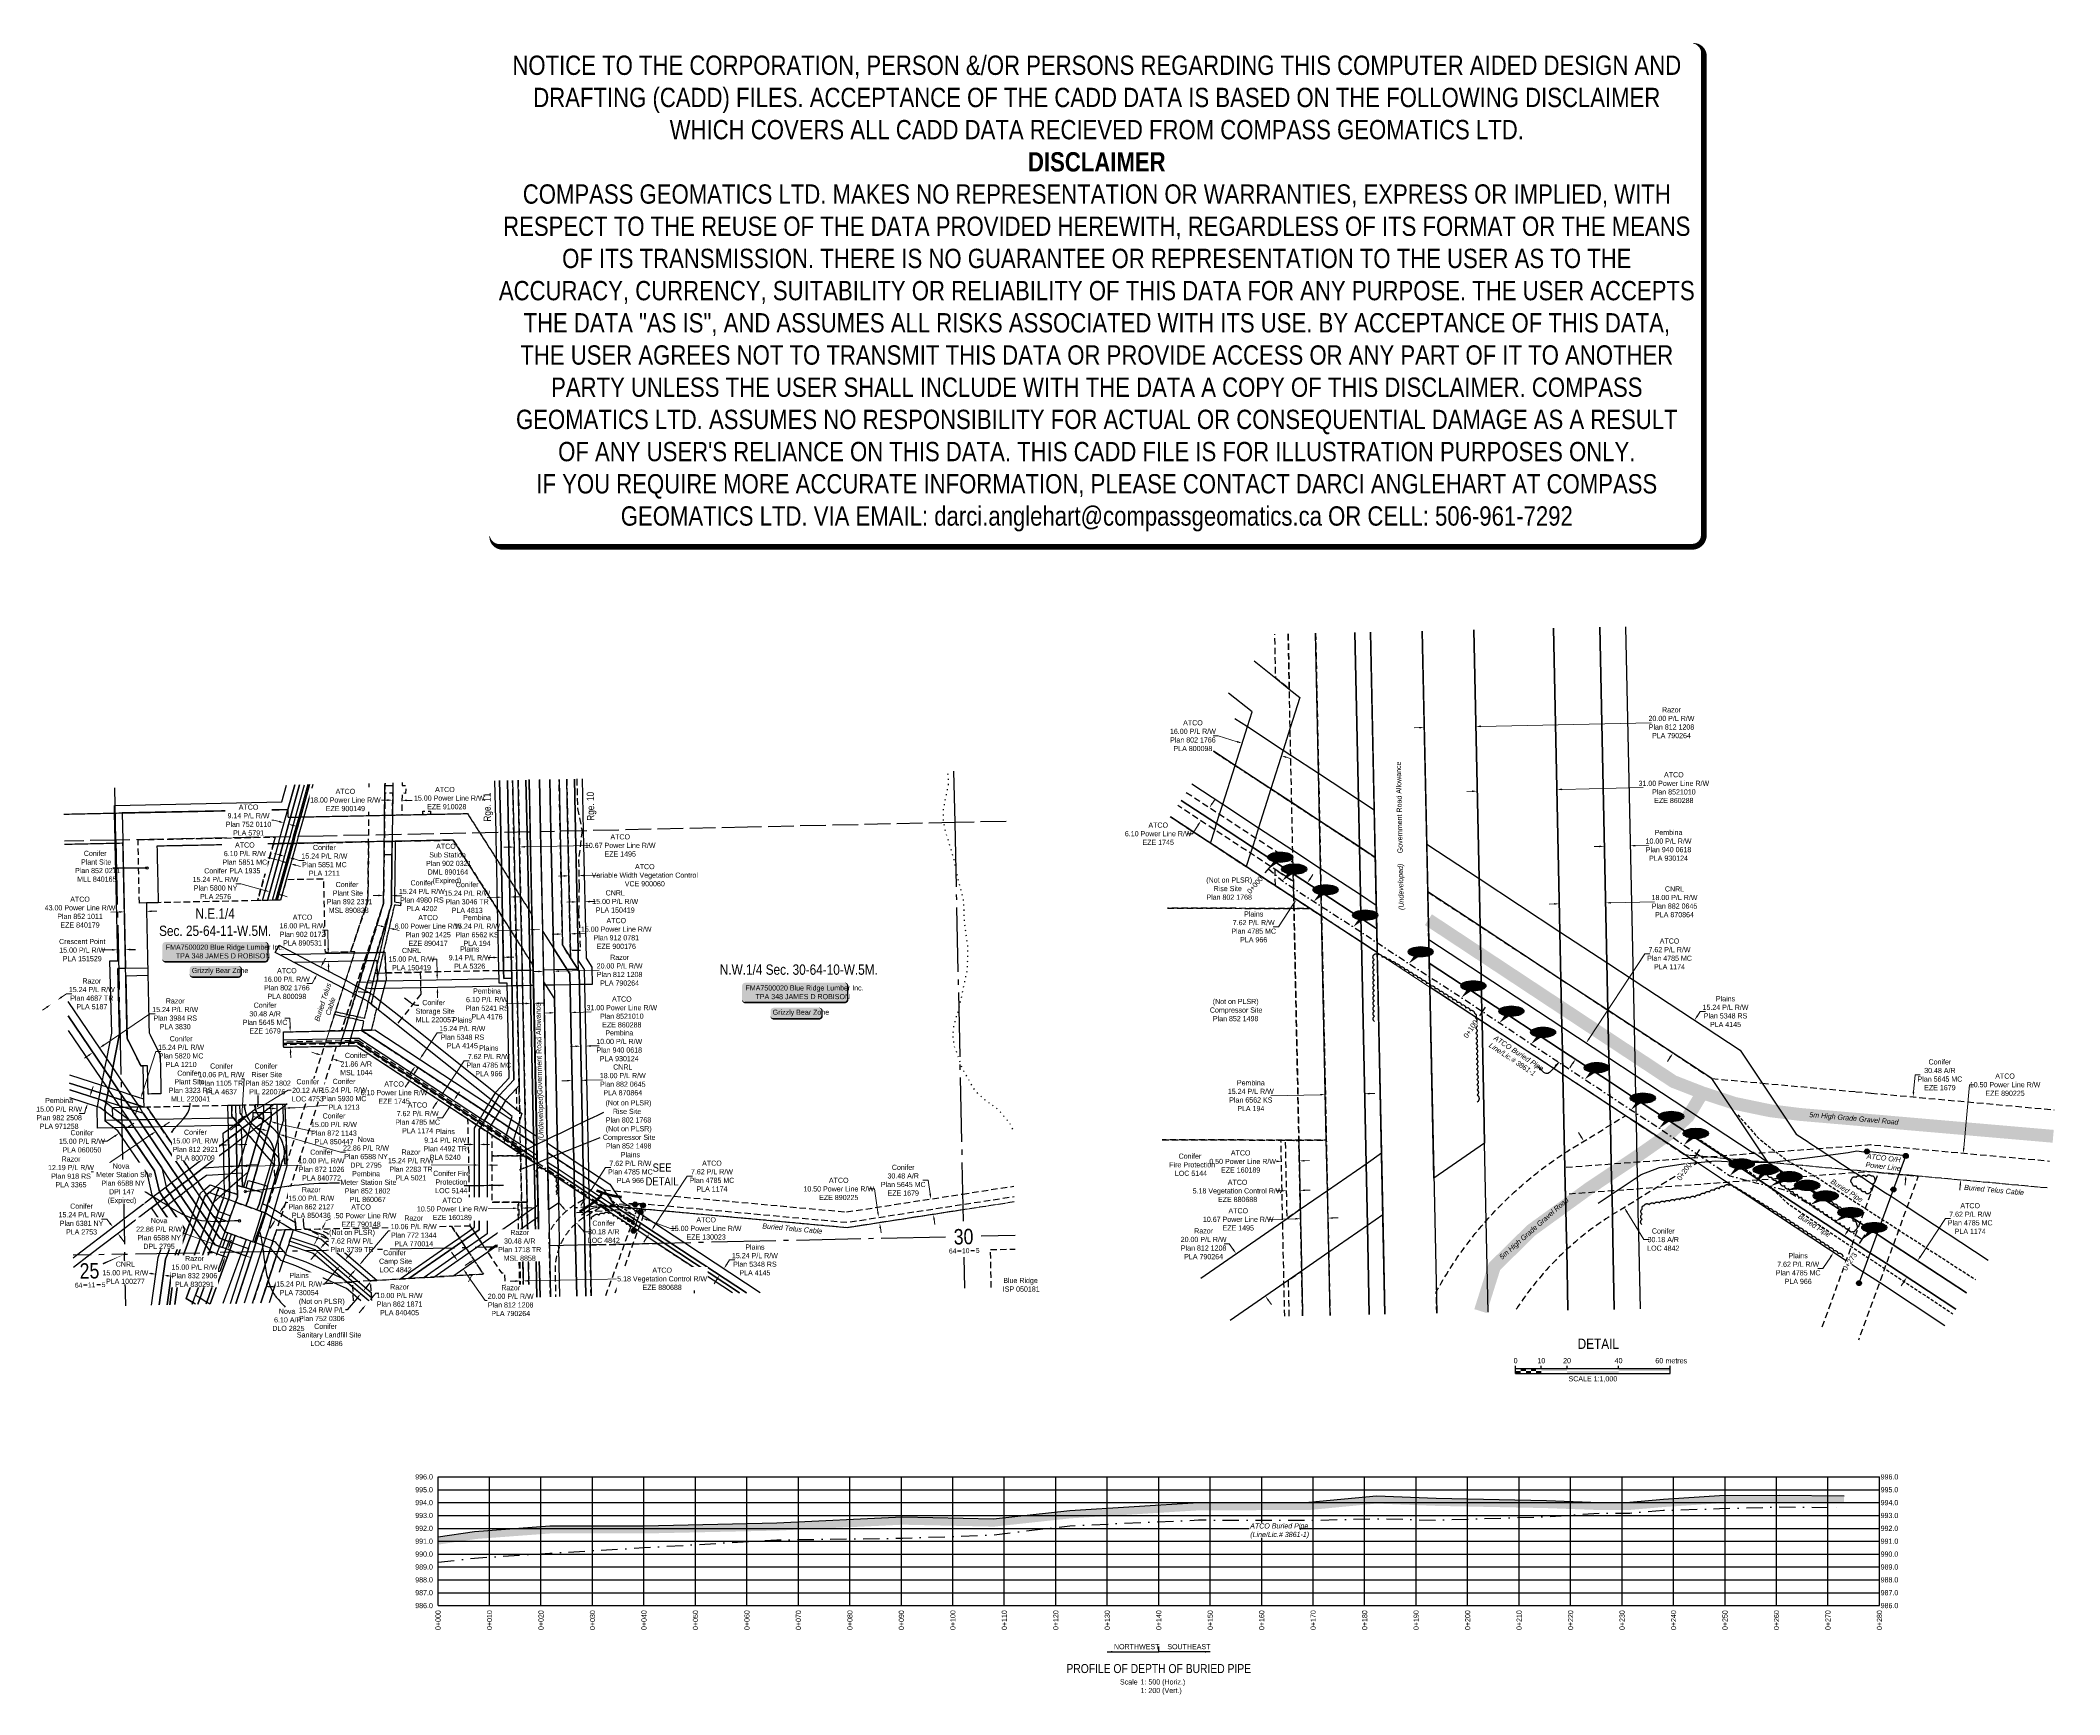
# Model space of a CAD drawing. Extents: x 595131 to 599052, y 6046741 to 6049953.
import ezdxf
from ezdxf.enums import TextEntityAlignment as Align

# ---------------------------------------------------------------- set-up
doc = ezdxf.new("R2010")
doc.units = 0
doc.header["$LTSCALE"] = 5
doc.header["$PDSIZE"] = 0.5
for name, pattern in [('0', [1, 1, 0]), ('CENTERLINEX33', [6.5, 2.5, -1, 0.5, -1, 0.5, -1]), ('DASHDOT', [25.4, 12.7, -6.35, 0, -6.35]), ('EZE', [3.75, 2.5, -1.25]), ('foc-ACCESSROAD', [3.75, 2.5, -1.25]), ('foc-FLOWLINE', [3.75, 2.5, -1.25]), ('foc-QUARTERLINE', [33, 25, -3, 2, -3]), ('foc-TOPO', [1, 0.2, -0.8]), ('foc-UNSURVEYED', [12.5, 10, -2.5]), ('foc-WHEELTRACKS', [2, 0.4, -1.6]), ('POWERLINE5', [7.8, 2.4, -0.6, 0.6, -0.6, 0.6, -0.6, 2.4]), ('UG_PIPE', [1.875, 1.25, -0.625])]:
    doc.linetypes.add(name, pattern=pattern)
doc.layers.get('Defpoints').update_dxf_attribs({"color": 9})
for name, color, linetype in [('10', 1, 'Continuous'), ('9', 3, 'Continuous'), ('AS-PIPE-UG', 44, 'UG_PIPE'), ('AS-PIPE-UG-CLIENT HIGH PRESSURE', 240, 'DASHDOT'), ('AS-PIPE-UG-T', 44, 'Continuous'), ('AS-POWER-BURIED-ATCO PIPELINES', 241, 'foc-POWER_BURIED'), ('AS-POWER-EXISTING', 72, 'POWERLINE5'), ('AS-POWER-OH-ATCO PIPELINES', 241, 'foc-OHPOWER'), ('AS-ROADS', 254, 'Continuous'), ('AS-WILDLIFE-BLOCK', 131, 'Continuous'), ('C-EZE', 13, 'foc-FLOWLINE'), ('C-RW', 13, 'Continuous'), ('C-VCE', 13, 'EZE'), ('CG-NOTES', 7, 'Continuous'), ('CHAINAGE', 201, 'Continuous'), ('CHAINAGE-T', 201, 'Continuous'), ('D-TXT', 6, 'Continuous'), ('DETAIL-T', 7, 'Continuous'), ('F-AR', 190, 'foc-ACCESSROAD'), ('F-EZE', 190, 'foc-FLOWLINE'), ('F-RW', 190, 'Continuous'), ('F-WS', 190, 'foc-ACCESSROAD'), ('F-WS-S', 190, 'Continuous'), ('L-DETAIL-T', 3, 'Continuous'), ('L-ROAD-T', 7, 'Continuous'), ('L-SEC', 7, 'Continuous'), ('L-SECLBL', 7, 'Continuous'), ('L-SECQ', 8, 'foc-QUARTERLINE'), ('L-USEC', 7, 'foc-UNSURVEYED'), ('P-CROSSINGS-GRID', 8, 'Continuous'), ('P-CROSSINGS-GROUND', 48, 'foc-TOPO'), ('P-CROSSINGS-LINE', 3, 'Continuous'), ('P-ELEVATION', 7, 'Continuous'), ('PLA', 7, 'Continuous'), ('S-T7', 7, 'Continuous'), ('T-BUSH', 110, '0'), ('T-WATER-P3', 160, 'foc-WHEELTRACKS')]:
    doc.layers.add(name, color=color, linetype=linetype)
doc.layers.add('AS-TELUS-ATCO PIPELINES', color=7, linetype='foc-TEL', lineweight=9, true_color=0xff9c38)
for name, color, linetype, lineweight in [('C-EZE-T', 13, 'Continuous', 9), ('C-RW-T', 13, 'Continuous', 9), ('C-VCE-T', 13, 'Continuous', 9), ('EXISTING PIPE (EXIST OR HP)', 240, 'CENTERLINEX33', 20), ('F-AR-T', 190, 'Continuous', 9), ('F-EZE-T', 190, 'Continuous', 9), ('F-RW-T', 190, 'Continuous', 9), ('F-VCE-T', 190, 'Continuous', 9), ('F-WS-T', 190, 'Continuous', 9), ('T-TEXT', 48, 'Continuous', 18)]:
    doc.layers.add(name, color=color, linetype=linetype, lineweight=lineweight)
doc.layers.add('DISCLAIMER', color=7, linetype='Continuous', plot=False)
doc.styles.add('140', font='', dxfattribs={"height": 15})
doc.styles.add('175L', font='', dxfattribs={"height": 20})
doc.styles.add('80', font='', dxfattribs={"height": 10})
doc.styles.add('80CG', font='', dxfattribs={"height": 10})
doc.styles.add('80L', font='', dxfattribs={"height": 10})
doc.styles.add('80LS', font='', dxfattribs={"height": 10})
doc.styles.add('foc-LtypeFont', font='', dxfattribs={"height": 7.35})
doc.styles.add('SIMPLEX', font='')
doc.styles.get('140').set_extended_font_data('Arial Narrow')
doc.styles.get('175L').set_extended_font_data('Arial Narrow')
doc.styles.get('80').set_extended_font_data('Arial Narrow')
doc.styles.get('80CG').set_extended_font_data('Arial Narrow')
doc.styles.get('80L').set_extended_font_data('Arial Narrow')
doc.styles.get('80LS').set_extended_font_data('Arial Narrow', italic=True)
doc.styles.get('foc-LtypeFont').set_extended_font_data('Arial Narrow')
doc.styles.get('SIMPLEX').set_extended_font_data('Arial Narrow')
doc.linetypes.add('foc-OHPOWER', pattern='A,10,-1,["O/P",foc-LtypeFont,S=0.2,R=0,X=-0.5,Y=-0.75],-3.25', length=14.25)
doc.linetypes.add('foc-POWER_BURIED', pattern='A,10,-1,["P",foc-LtypeFont,S=0.2,R=0,X=-0.425,Y=-0.75],-2', length=13)
doc.linetypes.add('foc-TEL', pattern='A,2,-1,["T",foc-LtypeFont,S=0.2,R=0,X=-0.425,Y=-0.75],-1.24,8', length=12.24)
doc.dimstyles.new('Compass 5 000', dxfattribs={"dimscale": 5, "dimtxt": 9, "dimasz": 2, "dimexe": 0.2, "dimexo": 0.0625, "dimgap": 0.5, "dimtad": 0, "dimtih": 1, "dimtoh": 1, "dimzin": 0, "dimdsep": 46, "dimtxsty": '80CG', "dimcen": 0.1, "dimse1": 1, "dimse2": 1, "dimclrd": 256, "dimclrt": 256, "dimaunit": 1, "dimadec": 4, "dimazin": 0, "dimtfac": 0.06, "dimtofl": 0, "dimtmove": 0, "dimatfit": 1, "dimfxl": 0.2, "dimtolj": 1, "dimtzin": 0, "dimlwd": -1, "dimarcsym": 0})

# ---------------------------------------------------------------- blocks, each defined once
blk = doc.blocks.new('L-SECLBL')
at = {"layer": '9', "color": 7}
for p, q in [((-5.1, -27.8), (-12.3, -27.8)), ((20.7, -27.8), (13.5, -27.8))]:
    blk.add_line(p, q, dxfattribs=at)
at = {"layer": '10', "color": 2, "style": 'SIMPLEX'}
blk.add_attdef('SEC', text='', height=30, dxfattribs=at).set_placement((0, 0), align=Align.MIDDLE)
at = {"layer": '10', "color": 5, "style": '80L'}
blk.add_attdef('TWP', text='', height=9.5, dxfattribs=at).set_placement((-14.4, -27.4), align=Align.MIDDLE_RIGHT)
blk.add_attdef('RGE', text='', height=9.5, dxfattribs=at).set_placement((3.6, -27.4), align=Align.MIDDLE_CENTER)
blk.add_attdef('MER', text='', height=9.5, dxfattribs=at).set_placement((23.2, -27.4), align=Align.MIDDLE_LEFT)
blk = doc.blocks.new('*D510')
at = {"layer": 'C-EZE-T', "transparency": 16777216}
for p, q in [((596134.8, 6048217.9), (596124.8, 6048217.7)), ((596169.7, 6048218.6), (596190.4, 6048219.1))]:
    blk.add_line(p, q, dxfattribs=at)
for points in [[(596134.7, 6048219.5), (596134.8, 6048216.2), (596144.8, 6048218.1)], [(596169.7, 6048220.3), (596169.8, 6048217), (596159.7, 6048218.4)]]:
    blk.add_solid(points, dxfattribs=at)
at = {"layer": 'Defpoints', "color": 0, "transparency": 16777216}
for p in [(596144.4, 6048233.2), (596159.4, 6048233.6), (596159.7, 6048218.4)]:
    blk.add_point(p, dxfattribs=at)
at = {"layer": 'C-EZE-T', "transparency": 16777216, "insert": (596249.5, 6048219.1), "char_height": 10, "attachment_point": 5, "style": '80CG'}
blk.add_mtext('\\A1;ATCO\\P15.00 Power Line R/W\\PPlan 912 0781\\PEZE 900176', dxfattribs=at)
blk = doc.blocks.new('*D511')
at = {"layer": 'Defpoints', "color": 0, "transparency": 16777216}
for p in [(595674.3, 6047606.8), (595694.4, 6047579.7)]:
    blk.add_point(p, dxfattribs=at)
at = {"layer": 'F-RW', "transparency": 16777216}
for p, q in [((595680.8, 6047614.4), (595687.3, 6047622)), ((595687.3, 6047622), (595697.3, 6047622)), ((595662.9, 6047593.4), (595656.4, 6047585.8))]:
    blk.add_line(p, q, dxfattribs=at)
for points in [[(595661.7, 6047594.5), (595664.2, 6047592.3), (595669.4, 6047601)], [(595679.6, 6047615.5), (595682.1, 6047613.3), (595674.3, 6047606.8)]]:
    blk.add_solid(points, dxfattribs=at)
at = {"layer": 'F-RW', "transparency": 16777216, "insert": (595736.4, 6047622), "char_height": 10, "attachment_point": 5, "style": '80CG', "bg_fill": 3, "box_fill_scale": 1.1, "bg_fill_color": 256, "bg_fill_true_color": 13158600, "bg_fill_transparency": 0}
blk.add_mtext('\\A1;(Not on PLSR)^J7.62 R/W P/L\\PPlan 3739 TR', dxfattribs=at)
at = {"layer": 'Defpoints', "color": 0, "transparency": 16777216}
blk.add_point((595699.4, 6047585.5), dxfattribs=at)
blk = doc.blocks.new('*D503')
at = {"layer": 'Defpoints', "color": 0, "transparency": 16777216}
for p in [(596316, 6047644), (596324.4, 6047656.7), (596458.6, 6047568.5)]:
    blk.add_point(p, dxfattribs=at)
at = {"layer": 'F-RW-T', "transparency": 16777216}
for p, q in [((596464.1, 6047576.8), (596469.6, 6047585.2)), ((596469.6, 6047585.2), (596479.6, 6047585.2)), ((596444.8, 6047547.4), (596439.3, 6047539))]:
    blk.add_line(p, q, dxfattribs=at)
for points in [[(596462.7, 6047577.7), (596465.5, 6047575.9), (596458.6, 6047568.5)], [(596443.4, 6047548.3), (596446.1, 6047546.5), (596450.2, 6047555.7)]]:
    blk.add_solid(points, dxfattribs=at)
at = {"layer": 'F-RW-T', "transparency": 16777216, "insert": (596518.7, 6047585.2), "char_height": 10, "attachment_point": 5, "style": '80CG'}
blk.add_mtext('\\A1;Plains\\P15.24 P/L R/W\\PPlan 5348 RS \\PPLA 4145', dxfattribs=at)
blk = doc.blocks.new('*D504')
at = {"layer": 'C-RW-T', "transparency": 16777216}
for p, q in [((596323.4, 6047651), (596387.2, 6047748.1)), ((596387.2, 6047748.1), (596397.2, 6047748.1)), ((596308.3, 6047628), (596302.8, 6047619.6))]:
    blk.add_line(p, q, dxfattribs=at)
for points in [[(596306.9, 6047628.9), (596309.7, 6047627.1), (596313.8, 6047636.3)], [(596322.1, 6047652), (596324.8, 6047650.1), (596318, 6047642.7)]]:
    blk.add_solid(points, dxfattribs=at)
at = {"layer": 'Defpoints', "color": 0, "transparency": 16777216}
for p in [(596269.5, 6047674.5), (596265.3, 6047668.2), (596318, 6047642.7)]:
    blk.add_point(p, dxfattribs=at)
at = {"layer": 'C-RW-T', "transparency": 16777216, "insert": (596435.3, 6047748.1), "char_height": 10, "attachment_point": 5, "style": '80CG'}
blk.add_mtext('\\A1;ATCO\\P7.62 P/L R/W\\PPlan 4785 MC\\PPLA 1174', dxfattribs=at)
blk = doc.blocks.new('*D505')
at = {"layer": 'Defpoints', "color": 0, "transparency": 16777216}
for p in [(596195.6, 6047714), (596206.7, 6047697.6), (596210.9, 6047704)]:
    blk.add_point(p, dxfattribs=at)
at = {"layer": 'F-RW-T', "transparency": 16777216}
for p, q in [((596201.1, 6047722.3), (596228.8, 6047764.5)), ((596228.8, 6047764.5), (596238.8, 6047764.5)), ((596185.9, 6047699.3), (596180.4, 6047690.9))]:
    blk.add_line(p, q, dxfattribs=at)
for points in [[(596199.7, 6047723.3), (596202.5, 6047721.4), (596195.6, 6047714)], [(596184.5, 6047700.2), (596187.3, 6047698.4), (596191.4, 6047707.6)]]:
    blk.add_solid(points, dxfattribs=at)
at = {"layer": 'F-RW-T', "transparency": 16777216, "insert": (596276.9, 6047764.5), "char_height": 10, "attachment_point": 5, "style": '80CG'}
blk.add_mtext('\\A1;Plains\\P7.62 P/L R/W\\PPlan 4785 MC\\PPLA 966', dxfattribs=at)
blk = doc.blocks.new('*D506')
at = {"layer": 'Defpoints', "color": 0, "transparency": 16777216}
for p in [(595355.6, 6047834.9), (595389.9, 6047784.4), (595400, 6047791.2)]:
    blk.add_point(p, dxfattribs=at)
at = {"layer": 'F-WS-T', "transparency": 16777216}
for p, q in [((595373.9, 6047847.3), (595382.2, 6047853)), ((595347.3, 6047829.2), (595239.9, 6047756.2)), ((595239.9, 6047756.2), (595229.9, 6047756.2))]:
    blk.add_line(p, q, dxfattribs=at)
for points in [[(595346.3, 6047830.6), (595348.2, 6047827.9), (595355.6, 6047834.9)], [(595373, 6047848.7), (595374.8, 6047846), (595365.6, 6047841.7)]]:
    blk.add_solid(points, dxfattribs=at)
at = {"layer": 'F-WS-T', "transparency": 16777216, "insert": (595190.8, 6047756.2), "char_height": 10, "attachment_point": 5, "style": '80CG'}
blk.add_mtext('\\A1;Razor\\P12.19 P/L R/W\\PPlan 918 RS \\PPLA 3365', dxfattribs=at)
blk = doc.blocks.new('*D507')
at = {"layer": 'Defpoints', "color": 0, "transparency": 16777216}
for p in [(595245.9, 6047996.6), (595278.5, 6047921.3), (595291.1, 6047929.8)]:
    blk.add_point(p, dxfattribs=at)
at = {"layer": 'F-RW-T', "transparency": 16777216}
for p, q in [((595254.2, 6048002.2), (595344, 6048063.1)), ((595344, 6048063.1), (595354, 6048063.1)), ((595225, 6047982.5), (595216.7, 6047976.9))]:
    blk.add_line(p, q, dxfattribs=at)
for points in [[(595253.2, 6048003.6), (595255.1, 6048000.8), (595245.9, 6047996.6)], [(595224.1, 6047983.8), (595225.9, 6047981.1), (595233.3, 6047988.1)]]:
    blk.add_solid(points, dxfattribs=at)
at = {"layer": 'F-RW-T', "transparency": 16777216, "insert": (595393.1, 6048063.1), "char_height": 10, "attachment_point": 5, "style": '80CG'}
blk.add_mtext('\\A1;Razor\\P15.24 P/L R/W\\PPlan 3984 RS\\PPLA 3830', dxfattribs=at)
blk = doc.blocks.new('*D508')
at = {"layer": 'Defpoints', "color": 0, "transparency": 16777216}
blk.add_point((595595.9, 6047676.6), dxfattribs=at)
at = {"layer": 'F-RW-T', "transparency": 16777216}
for p, q in [((595601.2, 6047685.1), (595608.3, 6047696.7)), ((595608.3, 6047696.7), (595618.3, 6047696.7)), ((595582.7, 6047655.4), (595577.5, 6047646.9))]:
    blk.add_line(p, q, dxfattribs=at)
for points in [[(595599.7, 6047686), (595602.6, 6047684.3), (595595.9, 6047676.6)], [(595581.3, 6047656.3), (595584.2, 6047654.5), (595588, 6047663.9)]]:
    blk.add_solid(points, dxfattribs=at)
at = {"layer": 'F-RW-T', "transparency": 16777216, "insert": (595657.4, 6047696.7), "char_height": 10, "attachment_point": 5, "style": '80CG', "bg_fill": 3, "box_fill_scale": 1.1, "bg_fill_color": 256, "bg_fill_true_color": 13158600, "bg_fill_transparency": 0}
blk.add_mtext('\\A1;Razor\\P15.00 P/L R/W\\PPlan 862 2127\\PPLA 850436', dxfattribs=at)
at = {"layer": 'Defpoints', "color": 0, "transparency": 16777216}
for p in [(595606.5, 6047652.5), (595614.4, 6047665.2)]:
    blk.add_point(p, dxfattribs=at)
blk = doc.blocks.new('*D509')
at = {"layer": 'Defpoints', "color": 0, "transparency": 16777216}
for p in [(596154.2, 6047681.5), (596172.3, 6047657.2), (596174, 6047658.8)]:
    blk.add_point(p, dxfattribs=at)
at = {"layer": 'F-AR-T', "transparency": 16777216}
for p, q in [((596145.8, 6047687.4), (596139.2, 6047695)), ((596178.8, 6047649.7), (596187.4, 6047639.9)), ((596187.4, 6047639.9), (596197.4, 6047639.9))]:
    blk.add_line(p, q, dxfattribs=at)
for points in [[(596147.1, 6047688.5), (596144.5, 6047686.3), (596152.4, 6047679.9)], [(596180.1, 6047650.8), (596177.6, 6047648.6), (596172.3, 6047657.2)]]:
    blk.add_solid(points, dxfattribs=at)
at = {"layer": 'F-AR-T', "transparency": 16777216, "insert": (596225.3, 6047639.9), "char_height": 10, "attachment_point": 5, "style": '80CG'}
blk.add_mtext('\\A1;Conifer\\P30.18 A/R\\PLOC 4842', dxfattribs=at)
blk = doc.blocks.new('*D569')
at = {"layer": 'Defpoints', "color": 0, "transparency": 16777216}
blk.add_point((595490.1, 6047591.5), dxfattribs=at)
at = {"layer": 'F-RW', "transparency": 16777216}
for p, q in [((595498.7, 6047615), (595502.1, 6047624.4)), ((595479.7, 6047562.9), (595469.7, 6047562.9)), ((595486.7, 6047582.1), (595479.7, 6047562.9))]:
    blk.add_line(p, q, dxfattribs=at)
for points in [[(595497.1, 6047615.6), (595500.2, 6047614.4), (595495.2, 6047605.6)], [(595485.1, 6047582.7), (595488.3, 6047581.5), (595490.1, 6047591.5)]]:
    blk.add_solid(points, dxfattribs=at)
at = {"layer": 'F-RW', "transparency": 16777216, "insert": (595430.6, 6047562.9), "char_height": 10, "attachment_point": 5, "style": '80CG', "bg_fill": 3, "box_fill_scale": 1.1, "bg_fill_color": 256, "bg_fill_true_color": 13158600, "bg_fill_transparency": 0}
blk.add_mtext('\\A1;Razor\\P15.00 P/L R/W\\PPlan 832 2906\\PPLA 830291', dxfattribs=at)
at = {"layer": 'Defpoints', "color": 0, "transparency": 16777216}
for p in [(595477.3, 6047596.2), (595482.4, 6047610.3)]:
    blk.add_point(p, dxfattribs=at)
blk = doc.blocks.new('*D439')
at = {"layer": 'Defpoints', "color": 0, "transparency": 16777216}
for p in [(595277.8, 6048337), (595292.8, 6048337.3), (595281, 6048187.5)]:
    blk.add_point(p, dxfattribs=at)
at = {"layer": 'F-RW', "transparency": 16777216}
for p, q in [((595271, 6048187.2), (595252.4, 6048186.8)), ((595306, 6048188), (595316, 6048188.2))]:
    blk.add_line(p, q, dxfattribs=at)
for points in [[(595271, 6048188.9), (595271, 6048185.6), (595281, 6048187.5)], [(595306, 6048189.7), (595306, 6048186.3), (595296, 6048187.8)]]:
    blk.add_solid(points, dxfattribs=at)
at = {"layer": 'F-RW', "transparency": 16777216, "insert": (595212.6, 6048186.8), "char_height": 10, "attachment_point": 5, "style": '80CG'}
blk.add_mtext('\\A1;Crescent Point\\P15.00 P/L R/W\\PPLA 151529', dxfattribs=at)
blk = doc.blocks.new('*D441')
at = {"layer": 'Defpoints', "color": 0, "transparency": 16777216}
for p in [(595548.5, 6047876.4), (595535.2, 6047860.4), (595552, 6047870.4)]:
    blk.add_point(p, dxfattribs=at)
at = {"layer": 'F-AR-T', "transparency": 16777216}
for p, q in [((595557.1, 6047881.5), (595612.7, 6047914.6)), ((595612.7, 6047914.6), (595622.7, 6047914.6)), ((595523.1, 6047861.3), (595514.5, 6047856.1))]:
    blk.add_line(p, q, dxfattribs=at)
for points in [[(595556.2, 6047882.9), (595557.9, 6047880.1), (595548.5, 6047876.4)], [(595522.2, 6047862.7), (595523.9, 6047859.8), (595531.7, 6047866.4)]]:
    blk.add_solid(points, dxfattribs=at)
at = {"layer": 'F-AR-T', "transparency": 16777216, "insert": (595650.6, 6047914.6), "char_height": 10, "attachment_point": 5, "style": '80CG', "bg_fill": 3, "box_fill_scale": 1.1, "bg_fill_color": 256, "bg_fill_true_color": 13158600, "bg_fill_transparency": 0}
blk.add_mtext('\\A1;Conifer\\P20.12 A/R\\PLOC 4753', dxfattribs=at)
blk = doc.blocks.new('*D442')
at = {"layer": 'Defpoints', "color": 0, "transparency": 16777216}
for p in [(596822.8, 6047697.9), (596860.5, 6047703.7), (596827.4, 6047667.8)]:
    blk.add_point(p, dxfattribs=at)
at = {"layer": 'F-EZE-T', "transparency": 16777216}
for p, q in [((596854.8, 6047740), (596844.8, 6047740)), ((596858.9, 6047713.6), (596854.8, 6047740)), ((596866.6, 6047663.7), (596868.2, 6047653.8))]:
    blk.add_line(p, q, dxfattribs=at)
for points in [[(596860.6, 6047713.8), (596857.3, 6047713.3), (596860.5, 6047703.7)], [(596868.3, 6047664), (596865, 6047663.5), (596865.1, 6047673.6)]]:
    blk.add_solid(points, dxfattribs=at)
at = {"layer": 'F-EZE-T', "transparency": 16777216, "insert": (596806.7, 6047740), "char_height": 10, "attachment_point": 5, "style": '80CG'}
blk.add_mtext('\\A1;Conifer\\P30.48 A/R\\PPlan 5645 MC\\PEZE 1679', dxfattribs=at)
blk = doc.blocks.new('*D443')
at = {"layer": 'C-EZE-T', "transparency": 16777216}
for p, q in [((596750.6, 6047723.1), (596740.6, 6047723.1)), ((596757.6, 6047677.7), (596750.6, 6047723.1)), ((596762.3, 6047647.6), (596763.8, 6047637.7))]:
    blk.add_line(p, q, dxfattribs=at)
for points in [[(596759.3, 6047678), (596756, 6047677.5), (596759.1, 6047667.8)], [(596763.9, 6047647.8), (596760.6, 6047647.3), (596760.7, 6047657.5)]]:
    blk.add_solid(points, dxfattribs=at)
at = {"layer": 'Defpoints', "color": 0, "transparency": 16777216}
for p in [(596742.6, 6047665.3), (596744.2, 6047654.9), (596759.1, 6047667.8)]:
    blk.add_point(p, dxfattribs=at)
at = {"layer": 'C-EZE-T', "transparency": 16777216, "insert": (596681.5, 6047723.1), "char_height": 10, "attachment_point": 5, "style": '80CG'}
blk.add_mtext('\\A1;ATCO\\P10.50 Power Line R/W\\PEZE 890225', dxfattribs=at)
blk = doc.blocks.new('*D444')
at = {"layer": 'C-EZE-T', "transparency": 16777216}
for p, q in [((596276.6, 6047675), (596267.2, 6047678.4)), ((596309.4, 6047663), (596354.9, 6047646.4)), ((596354.9, 6047646.4), (596364.9, 6047646.4))]:
    blk.add_line(p, q, dxfattribs=at)
for points in [[(596277.1, 6047676.6), (596276, 6047673.4), (596285.9, 6047671.6)], [(596310, 6047664.6), (596308.8, 6047661.4), (596300, 6047666.4)]]:
    blk.add_solid(points, dxfattribs=at)
at = {"layer": 'Defpoints', "color": 0, "transparency": 16777216}
for p in [(596300, 6047666.4), (596239.1, 6047543.2), (596253.2, 6047538.1)]:
    blk.add_point(p, dxfattribs=at)
at = {"layer": 'C-EZE-T', "transparency": 16777216, "insert": (596424, 6047646.4), "char_height": 10, "attachment_point": 5, "style": '80CG'}
blk.add_mtext('\\A1;ATCO\\P15.00 Power Line R/W\\PEZE 130023', dxfattribs=at)
blk = doc.blocks.new('*D445')
at = {"layer": 'C-EZE-T', "transparency": 16777216}
for p, q in [((595284.5, 6048260.9), (595268, 6048260.6)), ((595347.4, 6048262.3), (595357.4, 6048262.5))]:
    blk.add_line(p, q, dxfattribs=at)
for points in [[(595347.4, 6048263.9), (595347.5, 6048260.6), (595337.4, 6048262.1)], [(595284.4, 6048262.6), (595284.5, 6048259.3), (595294.5, 6048261.1)]]:
    blk.add_solid(points, dxfattribs=at)
at = {"layer": 'Defpoints', "color": 0, "transparency": 16777216}
for p in [(595294.5, 6048261.1), (595294.7, 6048252), (595337.6, 6048252.9)]:
    blk.add_point(p, dxfattribs=at)
at = {"layer": 'C-EZE-T', "transparency": 16777216, "insert": (595208.3, 6048260.6), "char_height": 10, "attachment_point": 5, "style": '80CG'}
blk.add_mtext('\\A1;ATCO\\P43.00 Power Line R/W\\PPlan 852 1011\\PEZE 840179', dxfattribs=at)
blk = doc.blocks.new('*D446')
at = {"layer": 'C-EZE-T', "transparency": 16777216}
for p, q in [((595615.7, 6048054.8), (595605.7, 6048054.8)), ((595616.1, 6048038.3), (595615.7, 6048054.8)), ((595617.2, 6047987.9), (595617.4, 6047977.9))]:
    blk.add_line(p, q, dxfattribs=at)
for points in [[(595617.8, 6048038.4), (595614.4, 6048038.3), (595616.3, 6048028.3)], [(595618.8, 6047987.9), (595615.5, 6047987.8), (595616.9, 6047997.9)]]:
    blk.add_solid(points, dxfattribs=at)
at = {"layer": 'Defpoints', "color": 0, "transparency": 16777216}
for p in [(595616.3, 6048028.3), (595634.2, 6048028.7), (595634.8, 6047998.3)]:
    blk.add_point(p, dxfattribs=at)
at = {"layer": 'C-EZE-T', "transparency": 16777216, "insert": (595567.6, 6048054.8), "char_height": 10, "attachment_point": 5, "style": '80CG'}
blk.add_mtext('\\A1;Conifer\\P30.48 A/R\\PPlan 5645 MC\\PEZE 1679', dxfattribs=at)
blk = doc.blocks.new('*D447')
at = {"layer": 'C-EZE-T', "transparency": 16777216}
for p, q in [((595859.6, 6047950.8), (595865.1, 6047959.2)), ((595845.3, 6047929), (595839.8, 6047920.6))]:
    blk.add_line(p, q, dxfattribs=at)
for points in [[(595858.2, 6047951.8), (595861, 6047949.9), (595854.1, 6047942.5)], [(595843.9, 6047929.9), (595846.7, 6047928.1), (595850.8, 6047937.4)]]:
    blk.add_solid(points, dxfattribs=at)
at = {"layer": 'Defpoints', "color": 0, "transparency": 16777216}
for p in [(595782.3, 6047989.6), (595778.9, 6047984.5), (595850.8, 6047937.4)]:
    blk.add_point(p, dxfattribs=at)
at = {"layer": 'C-EZE-T', "transparency": 16777216, "insert": (595818.1, 6047910.1), "char_height": 10, "attachment_point": 5, "style": '80CG'}
blk.add_mtext('\\A1;ATCO\\P6.10 Power Line R/W\\PEZE 1745', dxfattribs=at)
blk = doc.blocks.new('*D448')
at = {"layer": 'C-EZE-T', "transparency": 16777216}
for p, q in [((595792.7, 6048233.3), (595783, 6048235.6)), ((595818, 6048227.3), (595827.8, 6048225))]:
    blk.add_line(p, q, dxfattribs=at)
for points in [[(595793.1, 6048234.9), (595792.3, 6048231.7), (595802.4, 6048231)], [(595818.4, 6048229), (595817.6, 6048225.7), (595808.3, 6048229.6)]]:
    blk.add_solid(points, dxfattribs=at)
at = {"layer": 'Defpoints', "color": 0, "transparency": 16777216}
for p in [(595808.3, 6048229.6), (595798.3, 6048213.5), (595804.2, 6048212.1)]:
    blk.add_point(p, dxfattribs=at)
at = {"layer": 'C-EZE-T', "transparency": 16777216, "insert": (595884.1, 6048225), "char_height": 10, "attachment_point": 5, "style": '80CG'}
blk.add_mtext('\\A1;ATCO\\P6.00 Power Line R/W\\PPlan 902 1425\\PEZE 890417', dxfattribs=at)
blk = doc.blocks.new('*D458')
at = {"layer": 'C-EZE-T', "transparency": 16777216}
for p, q in [((595681.4, 6047651.9), (595685.9, 6047660.9)), ((595667.9, 6047624.6), (595663.4, 6047615.6))]:
    blk.add_line(p, q, dxfattribs=at)
blk.add_solid([(595666.4, 6047625.3), (595669.4, 6047623.8), (595672.3, 6047633.5)], dxfattribs=at)
at = {"layer": 'Defpoints', "color": 0, "transparency": 16777216}
for p in [(595673.7, 6047644.6), (595669, 6047635.2)]:
    blk.add_point(p, dxfattribs=at)
at = {"layer": 'C-EZE-T', "transparency": 16777216, "insert": (595754, 6047671.2), "char_height": 10, "attachment_point": 5, "style": '80CG', "bg_fill": 3, "box_fill_scale": 1.1, "bg_fill_color": 256, "bg_fill_true_color": 13158600, "bg_fill_transparency": 0}
blk.add_mtext('\\A1;ATCO\\P10.50 Power Line R/W\\PEZE 790148', dxfattribs=at)
at = {"layer": 'C-EZE-T', "transparency": 16777216}
blk.add_solid([(595679.9, 6047652.6), (595682.9, 6047651.2), (595677, 6047642.9)], dxfattribs=at)
at = {"layer": 'Defpoints', "color": 0, "transparency": 16777216}
blk.add_point((595677, 6047642.9), dxfattribs=at)
blk = doc.blocks.new('*D459')
at = {"layer": 'C-EZE-T', "transparency": 16777216}
for p, q in [((596171, 6048066), (596200.8, 6048066.7)), ((596120, 6048065), (596110, 6048064.7))]:
    blk.add_line(p, q, dxfattribs=at)
for points in [[(596120, 6048066.6), (596120, 6048063.3), (596130, 6048065.2)], [(596170.9, 6048067.7), (596171, 6048064.4), (596161, 6048065.8)]]:
    blk.add_solid(points, dxfattribs=at)
at = {"layer": 'Defpoints', "color": 0, "transparency": 16777216}
for p in [(596161, 6048065.8), (596132.7, 6047938.6), (596163.7, 6047939.3)]:
    blk.add_point(p, dxfattribs=at)
at = {"layer": 'C-EZE-T', "transparency": 16777216, "insert": (596260.3, 6048066.7), "char_height": 10, "attachment_point": 5, "style": '80CG'}
blk.add_mtext('\\A1;ATCO\\P31.00 Power Line R/W\\PPlan 8521010\\PEZE 860288', dxfattribs=at)
blk = doc.blocks.new('*D463')
at = {"layer": 'C-EZE-T', "transparency": 16777216}
for p, q in [((596041.1, 6048386.8), (596031.1, 6048386.6)), ((596071.7, 6048387.5), (596198, 6048390.1))]:
    blk.add_line(p, q, dxfattribs=at)
for points in [[(596041, 6048388.5), (596041.1, 6048385.1), (596051.1, 6048387)], [(596071.7, 6048389.1), (596071.8, 6048385.8), (596061.7, 6048387.2)]]:
    blk.add_solid(points, dxfattribs=at)
at = {"layer": 'Defpoints', "color": 0, "transparency": 16777216}
for p in [(596049.9, 6048444.6), (596060.5, 6048444.9), (596061.7, 6048387.2)]:
    blk.add_point(p, dxfattribs=at)
at = {"layer": 'C-EZE-T', "transparency": 16777216, "insert": (596257.2, 6048390.1), "char_height": 10, "attachment_point": 5, "style": '80CG'}
blk.add_mtext('\\A1;ATCO\\P10.67 Power Line R/W \\PEZE 1495', dxfattribs=at)
blk = doc.blocks.new('*D464')
at = {"layer": 'C-EZE-T', "transparency": 16777216}
for p, q in [((595805.3, 6048478), (595782.8, 6048478.3)), ((595843.3, 6048477.6), (595853.3, 6048477.5))]:
    blk.add_line(p, q, dxfattribs=at)
for points in [[(595805.3, 6048479.7), (595805.3, 6048476.4), (595815.3, 6048477.9)], [(595843.4, 6048479.2), (595843.3, 6048475.9), (595833.3, 6048477.7)]]:
    blk.add_solid(points, dxfattribs=at)
at = {"layer": 'Defpoints', "color": 0, "transparency": 16777216}
for p in [(595815.3, 6048477.9), (595815.3, 6048475.8), (595833.3, 6048475.6)]:
    blk.add_point(p, dxfattribs=at)
at = {"layer": 'C-EZE-T', "transparency": 16777216, "insert": (595723.6, 6048478.3), "char_height": 10, "attachment_point": 5, "style": '80CG', "bg_fill": 3, "box_fill_scale": 1.1, "bg_fill_color": 256, "bg_fill_true_color": 13158600, "bg_fill_transparency": 0}
blk.add_mtext('\\A1;ATCO\\P18.00 Power Line R/W\\PEZE 900149', dxfattribs=at)
blk = doc.blocks.new('*D475')
at = {"layer": 'Defpoints', "color": 0, "transparency": 16777216}
for p in [(595151.7, 6048081.3), (595177.4, 6048070.6), (595164.8, 6048062.1)]:
    blk.add_point(p, dxfattribs=at)
at = {"layer": 'F-RW-T', "transparency": 16777216}
for p, q in [((595143.4, 6048075.7), (595135.2, 6048070.1)), ((595172.6, 6048095.5), (595182.1, 6048101.9)), ((595182.1, 6048101.9), (595192.1, 6048101.9))]:
    blk.add_line(p, q, dxfattribs=at)
for points in [[(595142.5, 6048077.1), (595144.4, 6048074.4), (595151.7, 6048081.3)], [(595171.7, 6048096.9), (595173.5, 6048094.1), (595164.3, 6048089.9)]]:
    blk.add_solid(points, dxfattribs=at)
at = {"layer": 'F-RW-T', "transparency": 16777216, "insert": (595231.2, 6048101.9), "char_height": 10, "attachment_point": 5, "style": '80CG'}
blk.add_mtext('\\A1;Razor\\P15.24 P/L R/W\\PPlan 4687 TR\\PPLA 5187', dxfattribs=at)
blk = doc.blocks.new('*D477')
at = {"layer": 'Defpoints', "color": 0, "transparency": 16777216}
for p in [(595698, 6047975.8), (595657.6, 6047922.2), (595678.4, 6047915.4)]:
    blk.add_point(p, dxfattribs=at)
at = {"layer": 'F-RW-T', "transparency": 16777216}
for p, q in [((595667.7, 6047985.7), (595658.2, 6047988.8)), ((595707.5, 6047972.7), (595717.1, 6047969.6))]:
    blk.add_line(p, q, dxfattribs=at)
for points in [[(595668.3, 6047987.2), (595667.2, 6047984.1), (595677.3, 6047982.6)], [(595708.1, 6047974.3), (595707, 6047971.1), (595698, 6047975.8)]]:
    blk.add_solid(points, dxfattribs=at)
at = {"layer": 'F-RW-T', "transparency": 16777216, "insert": (595744.7, 6047965.6), "char_height": 10, "attachment_point": 5, "style": '80CG'}
blk.add_mtext('\\A1;Conifer\\P21.86 A/R\\PMSL 1044', dxfattribs=at)
blk = doc.blocks.new('*D479')
at = {"layer": 'C-RW-T', "transparency": 16777216}
for p, q in [((595939.5, 6047903.2), (595945, 6047911.6)), ((595924.3, 6047880.1), (595911.9, 6047861.1)), ((595911.9, 6047861.1), (595901.9, 6047861.1))]:
    blk.add_line(p, q, dxfattribs=at)
for points in [[(595922.9, 6047881), (595925.7, 6047879.2), (595929.8, 6047888.5)], [(595938.1, 6047904.1), (595940.9, 6047902.3), (595934, 6047894.9)]]:
    blk.add_solid(points, dxfattribs=at)
at = {"layer": 'Defpoints', "color": 0, "transparency": 16777216}
for p in [(595925.7, 6047891.1), (595929.8, 6047888.5), (595929.9, 6047897.5)]:
    blk.add_point(p, dxfattribs=at)
at = {"layer": 'C-RW-T', "transparency": 16777216, "insert": (595863.8, 6047861.1), "char_height": 10, "attachment_point": 5, "style": '80CG'}
blk.add_mtext('\\A1;ATCO\\P7.62 P/L R/W\\PPlan 4785 MC\\PPLA 1174', dxfattribs=at)
blk = doc.blocks.new('*D480')
at = {"layer": 'Defpoints', "color": 0, "transparency": 16777216}
for p in [(595901.9, 6048129.3), (595959.1, 6048130.4), (595959.4, 6048115.4)]:
    blk.add_point(p, dxfattribs=at)
at = {"layer": 'F-RW-T', "transparency": 16777216}
for p, q in [((595901.1, 6048169.4), (595891.1, 6048169.4)), ((595901.7, 6048139.3), (595901.1, 6048169.4)), ((595902.4, 6048104.2), (595902.6, 6048094.2))]:
    blk.add_line(p, q, dxfattribs=at)
for points in [[(595903.3, 6048139.3), (595900, 6048139.2), (595901.9, 6048129.3)], [(595904, 6048104.3), (595900.7, 6048104.2), (595902.2, 6048114.2)]]:
    blk.add_solid(points, dxfattribs=at)
at = {"layer": 'F-RW-T', "transparency": 16777216, "insert": (595852, 6048169.4), "char_height": 10, "attachment_point": 5, "style": '80CG'}
blk.add_mtext('\\A1;CNRL\\P15.00 P/L R/W\\PPLA 150419', dxfattribs=at)
blk = doc.blocks.new('*D481')
at = {"layer": 'Defpoints', "color": 0, "transparency": 16777216}
for p in [(595272.4, 6047648.7), (595229.6, 6047616), (595238.9, 6047603.9)]:
    blk.add_point(p, dxfattribs=at)
at = {"layer": 'F-RW-T', "transparency": 16777216}
for p, q in [((595260.3, 6047664.6), (595250.3, 6047664.6)), ((595266.3, 6047656.7), (595260.3, 6047664.6)), ((595287.7, 6047628.7), (595293.8, 6047620.7))]:
    blk.add_line(p, q, dxfattribs=at)
for points in [[(595267.7, 6047657.7), (595265, 6047655.7), (595272.4, 6047648.7)], [(595289.1, 6047629.7), (595286.4, 6047627.7), (595281.7, 6047636.6)]]:
    blk.add_solid(points, dxfattribs=at)
at = {"layer": 'F-RW-T', "transparency": 16777216, "insert": (595211.2, 6047664.6), "char_height": 10, "attachment_point": 5, "style": '80CG'}
blk.add_mtext('\\A1;Conifer\\P15.24 P/L R/W\\PPlan 6381 NY\\PPLA 2753', dxfattribs=at)
blk = doc.blocks.new('*D482')
at = {"layer": 'Defpoints', "color": 0, "transparency": 16777216}
for p in [(595606.3, 6047880.1), (595591.7, 6047862.5), (595606.9, 6047863)]:
    blk.add_point(p, dxfattribs=at)
at = {"layer": 'F-RW-T', "transparency": 16777216}
for p, q in [((595581.1, 6047879.2), (595571.1, 6047878.9)), ((595616.3, 6047880.4), (595626.3, 6047880.8))]:
    blk.add_line(p, q, dxfattribs=at)
for points in [[(595581, 6047880.9), (595581.1, 6047877.6), (595591.1, 6047879.6)], [(595616.2, 6047882.1), (595616.3, 6047878.7), (595606.3, 6047880.1)]]:
    blk.add_solid(points, dxfattribs=at)
at = {"layer": 'F-RW-T', "transparency": 16777216, "insert": (595720.9, 6047906.8), "char_height": 10, "attachment_point": 5, "style": '80CG'}
blk.add_mtext('\\A1;Conifer\\P15.24 P/L R/W\\PPlan 5930 MC\\PPLA 1213', dxfattribs=at)
blk = doc.blocks.new('*D487')
at = {"layer": 'Defpoints', "color": 0, "transparency": 16777216}
for p in [(595283.8, 6047831.1), (595325.2, 6047796.8), (595312.9, 6047788.4)]:
    blk.add_point(p, dxfattribs=at)
at = {"layer": 'F-RW-T', "transparency": 16777216}
for p, q in [((595304.3, 6047845.1), (595312.6, 6047850.8)), ((595261.1, 6047815.6), (595251.1, 6047815.6)), ((595275.5, 6047825.5), (595261.1, 6047815.6))]:
    blk.add_line(p, q, dxfattribs=at)
for points in [[(595303.4, 6047846.5), (595305.3, 6047843.8), (595296.1, 6047839.5)], [(595274.6, 6047826.8), (595276.5, 6047824.1), (595283.8, 6047831.1)]]:
    blk.add_solid(points, dxfattribs=at)
at = {"layer": 'F-RW-T', "transparency": 16777216, "insert": (595212, 6047815.6), "char_height": 10, "attachment_point": 5, "style": '80CG'}
blk.add_mtext('\\A1;Conifer\\P15.00 P/L R/W\\PPLA 060050', dxfattribs=at)
blk = doc.blocks.new('*D488')
at = {"layer": 'Defpoints', "color": 0, "transparency": 16777216}
for p in [(595355.3, 6047557.6), (595345.3, 6047484.2), (595360.1, 6047482.1)]:
    blk.add_point(p, dxfattribs=at)
at = {"layer": 'F-RW-T', "transparency": 16777216}
for p, q in [((595345.4, 6047558.9), (595335.5, 6047560.3)), ((595380.1, 6047554.2), (595390, 6047552.8))]:
    blk.add_line(p, q, dxfattribs=at)
for points in [[(595345.7, 6047560.6), (595345.2, 6047557.3), (595355.3, 6047557.6)], [(595380.3, 6047555.8), (595379.9, 6047552.5), (595370.2, 6047555.5)]]:
    blk.add_solid(points, dxfattribs=at)
at = {"layer": 'F-RW-T', "transparency": 16777216, "insert": (595296.4, 6047560.3), "char_height": 10, "attachment_point": 5, "style": '80CG', "bg_fill": 3, "box_fill_scale": 1.1, "bg_fill_color": 256, "bg_fill_true_color": 13158600, "bg_fill_transparency": 0}
blk.add_mtext('\\A1;CNRL\\P15.00 P/L R/W\\PPLA 100277', dxfattribs=at)
blk = doc.blocks.new('*D520')
at = {"layer": 'Defpoints', "color": 0, "transparency": 16777216}
for p in [(595749.1, 6047523.2), (595742.6, 6047515.6), (595763.3, 6047498)]:
    blk.add_point(p, dxfattribs=at)
at = {"layer": 'F-RW-T', "transparency": 16777216}
for p, q in [((595776.2, 6047513.2), (595782.7, 6047520.8)), ((595756.8, 6047490.3), (595750.3, 6047482.7))]:
    blk.add_line(p, q, dxfattribs=at)
for points in [[(595755.5, 6047491.4), (595758.1, 6047489.3), (595763.3, 6047498)], [(595775, 6047514.3), (595777.5, 6047512.1), (595769.7, 6047505.6)]]:
    blk.add_solid(points, dxfattribs=at)
at = {"layer": 'F-RW-T', "transparency": 16777216, "insert": (595828.8, 6047507.8), "char_height": 10, "attachment_point": 5, "style": '80CG'}
blk.add_mtext('\\A1;Razor\\P10.00 P/L R/W\\PPlan 862 1871\\PPLA 840405', dxfattribs=at)
blk = doc.blocks.new('*D521')
at = {"layer": 'Defpoints', "color": 0, "transparency": 16777216}
for p in [(595694, 6047610.1), (595700.5, 6047617.8), (595750.5, 6047575.1)]:
    blk.add_point(p, dxfattribs=at)
at = {"layer": 'F-RW-T', "transparency": 16777216}
for p, q in [((595757, 6047582.7), (595807.2, 6047641.6)), ((595807.2, 6047641.6), (595817.2, 6047641.6)), ((595737.5, 6047559.9), (595731.1, 6047552.2))]:
    blk.add_line(p, q, dxfattribs=at)
for points in [[(595736.3, 6047560.9), (595738.8, 6047558.8), (595744, 6047567.5)], [(595755.8, 6047583.8), (595758.3, 6047581.7), (595750.5, 6047575.1)]]:
    blk.add_solid(points, dxfattribs=at)
at = {"layer": 'F-RW-T', "transparency": 16777216, "insert": (595856.2, 6047641.6), "char_height": 10, "attachment_point": 5, "style": '80CG', "bg_fill": 3, "box_fill_scale": 1.1, "bg_fill_color": 256, "bg_fill_true_color": 13158600, "bg_fill_transparency": 0}
blk.add_mtext('\\A1;Razor\\P10.06 P/L R/W\\PPlan 772 1344\\PPLA 770014', dxfattribs=at)
blk = doc.blocks.new('*D522')
at = {"layer": 'Defpoints', "color": 0, "transparency": 16777216}
for p in [(595974.4, 6047815.3), (595974.4, 6047809.5), (595983.5, 6047815.3)]:
    blk.add_point(p, dxfattribs=at)
at = {"layer": 'F-RW-T', "transparency": 16777216}
for p, q in [((595964.4, 6047809.5), (595954.4, 6047809.5)), ((595993.5, 6047809.5), (596003.5, 6047809.5))]:
    blk.add_line(p, q, dxfattribs=at)
for points in [[(595964.4, 6047811.2), (595964.4, 6047807.8), (595974.4, 6047809.5)], [(595993.5, 6047811.1), (595993.5, 6047807.8), (595983.5, 6047809.5)]]:
    blk.add_solid(points, dxfattribs=at)
at = {"layer": 'F-RW-T', "transparency": 16777216, "insert": (595917.4, 6047809.5), "char_height": 10, "attachment_point": 5, "style": '80CG'}
blk.add_mtext('\\A1;Plains\\P9.14 P/L R/W\\PPlan 4492 TR\\PPLA 5240', dxfattribs=at)
blk = doc.blocks.new('*D523')
at = {"layer": 'Defpoints', "color": 0, "transparency": 16777216}
for p in [(595983.5, 6047769.5), (595983.5, 6047750.4), (595998.7, 6047750.4)]:
    blk.add_point(p, dxfattribs=at)
at = {"layer": 'F-RW-T', "transparency": 16777216}
for p, q in [((595973.5, 6047769.5), (595890, 6047769.6)), ((596008.7, 6047769.5), (596018.7, 6047769.5))]:
    blk.add_line(p, q, dxfattribs=at)
for points in [[(595973.5, 6047771.2), (595973.5, 6047767.9), (595983.5, 6047769.5)], [(596008.7, 6047771.2), (596008.7, 6047767.8), (595998.7, 6047769.5)]]:
    blk.add_solid(points, dxfattribs=at)
at = {"layer": 'F-RW-T', "transparency": 16777216, "insert": (595850.9, 6047769.6), "char_height": 10, "attachment_point": 5, "style": '80CG'}
blk.add_mtext('\\A1;Razor\\P15.24 P/L R/W\\PPlan 2283 TR\\PPLA 5021', dxfattribs=at)
blk = doc.blocks.new('*D524')
at = {"layer": 'Defpoints', "color": 0, "transparency": 16777216}
for p in [(596009.3, 6047631.1), (596020.7, 6047614.6), (595941.1, 6047583.7)]:
    blk.add_point(p, dxfattribs=at)
at = {"layer": 'F-RW-T', "transparency": 16777216}
for p, q in [((595935.4, 6047592), (595929.7, 6047600.2)), ((595958.2, 6047559.1), (595994.9, 6047506.2)), ((595994.9, 6047506.2), (596004.9, 6047506.2))]:
    blk.add_line(p, q, dxfattribs=at)
for points in [[(595936.8, 6047592.9), (595934.1, 6047591), (595941.1, 6047583.7)], [(595959.6, 6047560.1), (595956.9, 6047558.2), (595952.5, 6047567.3)]]:
    blk.add_solid(points, dxfattribs=at)
at = {"layer": 'F-RW-T', "transparency": 16777216, "insert": (596044.5, 6047506.2), "char_height": 10, "attachment_point": 5, "style": '80CG', "bg_fill": 3, "box_fill_scale": 1.1, "bg_fill_color": 256, "bg_fill_true_color": 13158600, "bg_fill_transparency": 0}
blk.add_mtext('\\A1;Razor\\P20.00 P/L R/W\\PPlan 812 1208\\PPLA 790264', dxfattribs=at)
blk = doc.blocks.new('*D525')
at = {"layer": 'Defpoints', "color": 0, "transparency": 16777216}
for p in [(596128.3, 6048145.9), (596110.5, 6048042.2), (596130.5, 6048042.7)]:
    blk.add_point(p, dxfattribs=at)
at = {"layer": 'F-RW-T', "transparency": 16777216}
for p, q in [((596098.3, 6048145.3), (596088.3, 6048145.1)), ((596138.3, 6048146.1), (596216.5, 6048147.8))]:
    blk.add_line(p, q, dxfattribs=at)
for points in [[(596098.3, 6048146.9), (596098.3, 6048143.6), (596108.3, 6048145.5)], [(596138.2, 6048147.8), (596138.3, 6048144.4), (596128.3, 6048145.9)]]:
    blk.add_solid(points, dxfattribs=at)
at = {"layer": 'F-RW-T', "transparency": 16777216, "insert": (596256, 6048147.8), "char_height": 10, "attachment_point": 5, "style": '80CG'}
blk.add_mtext('\\A1;Razor\\P20.00 P/L R/W\\PPlan 812 1208\\PPLA 790264', dxfattribs=at)
blk = doc.blocks.new('*D526')
at = {"layer": 'Defpoints', "color": 0, "transparency": 16777216}
for p in [(596188.4, 6048280.8), (596175, 6048208.5), (596190, 6048208.9)]:
    blk.add_point(p, dxfattribs=at)
at = {"layer": 'F-RW-T', "transparency": 16777216}
for p, q in [((596163.4, 6048280.3), (596153.4, 6048280.1)), ((596198.4, 6048281), (596208.4, 6048281.2))]:
    blk.add_line(p, q, dxfattribs=at)
for points in [[(596163.4, 6048282), (596163.5, 6048278.6), (596173.4, 6048280.5)], [(596198.4, 6048282.7), (596198.5, 6048279.4), (596188.4, 6048280.8)]]:
    blk.add_solid(points, dxfattribs=at)
at = {"layer": 'F-RW-T', "transparency": 16777216, "insert": (596247.5, 6048281.2), "char_height": 10, "attachment_point": 5, "style": '80CG'}
blk.add_mtext('\\A1;CNRL\\P15.00 P/L R/W\\PPLA 150419', dxfattribs=at)
blk = doc.blocks.new('*D527')
at = {"layer": 'Defpoints', "color": 0, "transparency": 16777216}
for p in [(596027.8, 6048289.6), (596029.8, 6048198.3), (596045, 6048198.6)]:
    blk.add_point(p, dxfattribs=at)
at = {"layer": 'F-RW-T', "transparency": 16777216}
for p, q in [((596017.8, 6048289.4), (595999.1, 6048289)), ((596053.1, 6048290.1), (596063.1, 6048290.3))]:
    blk.add_line(p, q, dxfattribs=at)
for points in [[(596017.8, 6048291), (596017.9, 6048287.7), (596027.8, 6048289.6)], [(596053, 6048291.8), (596053.1, 6048288.5), (596043.1, 6048289.9)]]:
    blk.add_solid(points, dxfattribs=at)
at = {"layer": 'F-RW-T', "transparency": 16777216, "insert": (595960, 6048289), "char_height": 10, "attachment_point": 5, "style": '80CG'}
blk.add_mtext('\\A1;Conifer\\P15.24 P/L R/W\\PPlan 3046 TR\\PPLA 4813', dxfattribs=at)
blk = doc.blocks.new('*D528')
at = {"layer": 'Defpoints', "color": 0, "transparency": 16777216}
for p in [(596020.1, 6048223.1), (596029.2, 6048223.3), (596021.2, 6048172.7)]:
    blk.add_point(p, dxfattribs=at)
at = {"layer": 'F-RW-T', "transparency": 16777216}
for p, q in [((596011.2, 6048172.4), (596001.2, 6048172.2)), ((596040.3, 6048173.1), (596050.3, 6048173.3))]:
    blk.add_line(p, q, dxfattribs=at)
for points in [[(596011.1, 6048174.1), (596011.2, 6048170.8), (596021.2, 6048172.7)], [(596040.3, 6048174.7), (596040.4, 6048171.4), (596030.3, 6048172.8)]]:
    blk.add_solid(points, dxfattribs=at)
at = {"layer": 'F-RW-T', "transparency": 16777216, "insert": (595964.9, 6048172.2), "char_height": 10, "attachment_point": 5, "style": '80CG'}
blk.add_mtext('\\A1;Plains\\P9.14 P/L R/W\\PPLA 5326', dxfattribs=at)
blk = doc.blocks.new('*D529')
at = {"layer": 'Defpoints', "color": 0, "transparency": 16777216}
for p in [(595642.6, 6048179.3), (595643, 6048163.3), (595690.4, 6048180.3)]:
    blk.add_point(p, dxfattribs=at)
at = {"layer": 'F-RW-T', "transparency": 16777216}
for p, q in [((595689.4, 6048225.7), (595679.4, 6048225.7)), ((595690.2, 6048190.3), (595689.4, 6048225.7)), ((595691, 6048154.3), (595691.2, 6048144.3))]:
    blk.add_line(p, q, dxfattribs=at)
for points in [[(595691.9, 6048190.3), (595688.5, 6048190.2), (595690.4, 6048180.3)], [(595692.6, 6048154.3), (595689.3, 6048154.2), (595690.7, 6048164.3)]]:
    blk.add_solid(points, dxfattribs=at)
at = {"layer": 'F-RW-T', "transparency": 16777216, "insert": (595640.4, 6048225.7), "char_height": 10, "attachment_point": 5, "style": '80CG'}
blk.add_mtext('\\A1;ATCO\\P16.00 P/L R/W\\PPlan 902 0172\\PPLA 890531', dxfattribs=at)
blk = doc.blocks.new('*D530')
at = {"layer": 'Defpoints', "color": 0, "transparency": 16777216}
for p in [(595797.9, 6048303.5), (595813.2, 6048303.3), (595813, 6048292.7)]:
    blk.add_point(p, dxfattribs=at)
at = {"layer": 'F-RW-T', "transparency": 16777216}
for p, q in [((595787.8, 6048293), (595777.8, 6048293.1)), ((595823, 6048292.5), (595833, 6048292.4))]:
    blk.add_line(p, q, dxfattribs=at)
for points in [[(595787.8, 6048294.6), (595787.8, 6048291.3), (595797.8, 6048292.8)], [(595823, 6048294.2), (595823, 6048290.9), (595813, 6048292.7)]]:
    blk.add_solid(points, dxfattribs=at)
at = {"layer": 'F-RW-T', "transparency": 16777216, "insert": (595872.1, 6048292.4), "char_height": 10, "attachment_point": 5, "style": '80CG'}
blk.add_mtext('\\A1;Conifer\\P15.24 P/L R/W\\PPlan 4980 RS\\PPLA 4202', dxfattribs=at)
blk = doc.blocks.new('*D531')
at = {"layer": 'C-RW-T', "transparency": 16777216}
for p, q in [((595584.3, 6048439.4), (595574.3, 6048439.4)), ((595594.9, 6048436.4), (595584.3, 6048439.4)), ((595623, 6048428.6), (595632.6, 6048426))]:
    blk.add_line(p, q, dxfattribs=at)
for points in [[(595595.4, 6048438), (595594.5, 6048434.8), (595604.6, 6048433.8)], [(595623.5, 6048430.2), (595622.6, 6048427), (595613.4, 6048431.3)]]:
    blk.add_solid(points, dxfattribs=at)
at = {"layer": 'Defpoints', "color": 0, "transparency": 16777216}
for p in [(595604.6, 6048433.8), (595606.1, 6048439.2), (595614.9, 6048436.7)]:
    blk.add_point(p, dxfattribs=at)
at = {"layer": 'C-RW-T', "transparency": 16777216, "insert": (595535.5, 6048439.4), "char_height": 10, "attachment_point": 5, "style": '80CG', "bg_fill": 3, "box_fill_scale": 1.1, "bg_fill_color": 256, "bg_fill_true_color": 13158600, "bg_fill_transparency": 0}
blk.add_mtext('\\A1;ATCO\\P9.14 P/L R/W\\PPlan 752 0110\\PPLA 5791', dxfattribs=at)
blk = doc.blocks.new('*D532')
at = {"layer": 'C-RW-T', "transparency": 16777216}
for p, q in [((595576.4, 6048365.9), (595566.4, 6048365.9)), ((595601.8, 6048358.8), (595576.4, 6048365.9)), ((595627, 6048351.8), (595636.6, 6048349.2))]:
    blk.add_line(p, q, dxfattribs=at)
for points in [[(595602.3, 6048360.4), (595601.4, 6048357.2), (595611.4, 6048356.1)], [(595627.4, 6048353.4), (595626.5, 6048350.2), (595617.3, 6048354.5)]]:
    blk.add_solid(points, dxfattribs=at)
at = {"layer": 'Defpoints', "color": 0, "transparency": 16777216}
for p in [(595617.3, 6048354.5), (595606.5, 6048338.4), (595612.4, 6048336.8)]:
    blk.add_point(p, dxfattribs=at)
at = {"layer": 'C-RW-T', "transparency": 16777216, "insert": (595528.3, 6048365.9), "char_height": 10, "attachment_point": 5, "style": '80CG', "bg_fill": 3, "box_fill_scale": 1.1, "bg_fill_color": 256, "bg_fill_true_color": 13158600, "bg_fill_transparency": 0}
blk.add_mtext('\\A1;ATCO\\P6.10 P/L R/W\\PPlan 5851 MC\\PPLA 1935', dxfattribs=at)
blk = doc.blocks.new('*D533')
at = {"layer": 'Defpoints', "color": 0, "transparency": 16777216}
for p in [(595584, 6048325.6), (595598.7, 6048321.6), (595576.9, 6048300)]:
    blk.add_point(p, dxfattribs=at)
at = {"layer": 'F-RW-T', "transparency": 16777216}
for p, q in [((595520.6, 6048315.7), (595510.6, 6048315.7)), ((595567.2, 6048302.7), (595520.6, 6048315.7)), ((595601.2, 6048293.2), (595610.8, 6048290.6))]:
    blk.add_line(p, q, dxfattribs=at)
for points in [[(595567.7, 6048304.3), (595566.8, 6048301.1), (595576.9, 6048300)], [(595601.6, 6048294.8), (595600.7, 6048291.6), (595591.5, 6048295.9)]]:
    blk.add_solid(points, dxfattribs=at)
at = {"layer": 'F-RW-T', "transparency": 16777216, "insert": (595471.5, 6048315.7), "char_height": 10, "attachment_point": 5, "style": '80CG'}
blk.add_mtext('\\A1;Conifer\\P15.24 P/L R/W\\PPlan 5800 NY\\PPLA 2576', dxfattribs=at)
blk = doc.blocks.new('*D534')
at = {"layer": 'Defpoints', "color": 0, "transparency": 16777216}
for p in [(595624.7, 6048438.1), (595633.5, 6048435.6), (595614.3, 6048366.5)]:
    blk.add_point(p, dxfattribs=at)
at = {"layer": 'F-RW-T', "transparency": 16777216}
for p, q in [((595595.9, 6048371.6), (595586.2, 6048374.3)), ((595624, 6048363.8), (595633.6, 6048361.1)), ((595633.6, 6048361.1), (595643.6, 6048361.1))]:
    blk.add_line(p, q, dxfattribs=at)
for points in [[(595596.3, 6048373.2), (595595.4, 6048370), (595605.5, 6048368.9)], [(595624.4, 6048365.4), (595623.5, 6048362.2), (595614.3, 6048366.5)]]:
    blk.add_solid(points, dxfattribs=at)
at = {"layer": 'F-RW-T', "transparency": 16777216, "insert": (595682.7, 6048361.1), "char_height": 10, "attachment_point": 5, "style": '80CG'}
blk.add_mtext('\\A1;Conifer\\P15.24 P/L R/W\\PPlan 5851 MC\\PPLA 1211', dxfattribs=at)
blk = doc.blocks.new('*D535')
at = {"layer": 'Defpoints', "color": 0, "transparency": 16777216}
for p in [(596190.4, 6048000.6), (596184.2, 6047817), (596194.2, 6047817.2)]:
    blk.add_point(p, dxfattribs=at)
at = {"layer": 'F-RW-T', "transparency": 16777216}
for p, q in [((596170.4, 6048000.1), (596160.4, 6047999.9)), ((596200.3, 6048000.8), (596216.2, 6048001.1))]:
    blk.add_line(p, q, dxfattribs=at)
for points in [[(596170.3, 6048001.8), (596170.4, 6047998.5), (596180.4, 6048000.3)], [(596200.3, 6048002.4), (596200.4, 6047999.1), (596190.4, 6048000.6)]]:
    blk.add_solid(points, dxfattribs=at)
at = {"layer": 'F-RW-T', "transparency": 16777216, "insert": (596255.3, 6048001.1), "char_height": 10, "attachment_point": 5, "style": '80CG'}
blk.add_mtext('\\A1;Pembina\\P10.00 P/L R/W\\PPlan 940 0618\\PPLA 930124', dxfattribs=at)
blk = doc.blocks.new('*D536')
at = {"layer": 'Defpoints', "color": 0, "transparency": 16777216}
for p in [(596181.8, 6047933.9), (596165.4, 6047857.8), (596183.4, 6047858.2)]:
    blk.add_point(p, dxfattribs=at)
at = {"layer": 'F-RW-T', "transparency": 16777216}
for p, q in [((596153.8, 6047933.3), (596143.8, 6047933.1)), ((596191.8, 6047934.1), (596223, 6047934.8))]:
    blk.add_line(p, q, dxfattribs=at)
for points in [[(596153.7, 6047935), (596153.8, 6047931.7), (596163.8, 6047933.6)], [(596191.7, 6047935.8), (596191.8, 6047932.5), (596181.8, 6047933.9)]]:
    blk.add_solid(points, dxfattribs=at)
at = {"layer": 'F-RW-T', "transparency": 16777216, "insert": (596262.1, 6047934.8), "char_height": 10, "attachment_point": 5, "style": '80CG'}
blk.add_mtext('\\A1;CNRL\\P18.00 P/L R/W\\PPlan 882 0645\\PPLA 870864', dxfattribs=at)
blk = doc.blocks.new('*D537')
at = {"layer": 'Defpoints', "color": 0, "transparency": 16777216}
for p in [(596083.4, 6048083.4), (596083.8, 6048063), (596089.9, 6048063.1)]:
    blk.add_point(p, dxfattribs=at)
at = {"layer": 'F-RW-T', "transparency": 16777216}
for p, q in [((596073.4, 6048083.2), (596035.7, 6048082.4)), ((596099.5, 6048083.8), (596109.5, 6048084))]:
    blk.add_line(p, q, dxfattribs=at)
for points in [[(596073.4, 6048084.9), (596073.4, 6048081.5), (596083.4, 6048083.4)], [(596099.5, 6048085.4), (596099.5, 6048082.1), (596089.5, 6048083.6)]]:
    blk.add_solid(points, dxfattribs=at)
at = {"layer": 'F-RW-T', "transparency": 16777216, "insert": (595998.6, 6048082.4), "char_height": 10, "attachment_point": 5, "style": '80CG'}
blk.add_mtext('\\A1;Pembina\\P6.10 P/L R/W\\PPlan 5241 RS\\PPLA 4176', dxfattribs=at)
blk = doc.blocks.new('*D539')
at = {"layer": 'Defpoints', "color": 0, "transparency": 16777216}
for p in [(595578.2, 6047853.8), (595600.1, 6047847.4), (595594.8, 6047829.2)]:
    blk.add_point(p, dxfattribs=at)
at = {"layer": 'F-RW-T', "transparency": 16777216}
for p, q in [((595563.3, 6047838.4), (595553.7, 6047841.3)), ((595604.4, 6047826.4), (595714, 6047794.2)), ((595714, 6047794.2), (595724, 6047794.2))]:
    blk.add_line(p, q, dxfattribs=at)
for points in [[(595563.8, 6047840), (595562.8, 6047836.8), (595572.9, 6047835.6)], [(595604.8, 6047828), (595603.9, 6047824.8), (595594.8, 6047829.2)]]:
    blk.add_solid(points, dxfattribs=at)
at = {"layer": 'F-RW-T', "transparency": 16777216, "insert": (595763.6, 6047794.2), "char_height": 10, "attachment_point": 5, "style": '80CG'}
blk.add_mtext('\\A1;Nova\\P22.86 P/L R/W\\PPlan 6588 NY\\PDPL 2795', dxfattribs=at)
blk = doc.blocks.new('*D540')
at = {"layer": 'Defpoints', "color": 0, "transparency": 16777216}
for p in [(595578.3, 6047854), (595546.3, 6047796.7), (595560.7, 6047792.6)]:
    blk.add_point(p, dxfattribs=at)
at = {"layer": 'F-RW-T', "transparency": 16777216}
for p, q in [((595554.3, 6047860.9), (595544.7, 6047863.7)), ((595587.9, 6047851.2), (595597.5, 6047848.5))]:
    blk.add_line(p, q, dxfattribs=at)
for points in [[(595554.7, 6047862.5), (595553.8, 6047859.3), (595563.9, 6047858.1)], [(595588.4, 6047852.8), (595587.5, 6047849.6), (595578.3, 6047854)]]:
    blk.add_solid(points, dxfattribs=at)
at = {"layer": 'F-RW-T', "transparency": 16777216, "insert": (595701.4, 6047839.8), "char_height": 10, "attachment_point": 5, "style": '80CG'}
blk.add_mtext('\\A1;Conifer\\P15.00 P/L R/W\\PPlan 872 1143\\PPLA 850447', dxfattribs=at)
blk = doc.blocks.new('*D541')
at = {"layer": 'Defpoints', "color": 0, "transparency": 16777216}
for p in [(595512, 6047762.8), (595522.7, 6047767.2), (595522.8, 6047763)]:
    blk.add_point(p, dxfattribs=at)
at = {"layer": 'F-RW-T', "transparency": 16777216}
for p, q in [((595501.9, 6047766.8), (595491.9, 6047766.6)), ((595532.7, 6047767.4), (595638.3, 6047769.4))]:
    blk.add_line(p, q, dxfattribs=at)
for points in [[(595501.8, 6047768.5), (595501.9, 6047765.1), (595511.9, 6047767)], [(595532.7, 6047769.1), (595532.7, 6047765.7), (595522.7, 6047767.2)]]:
    blk.add_solid(points, dxfattribs=at)
at = {"layer": 'F-RW-T', "transparency": 16777216, "insert": (595677.3, 6047769.4), "char_height": 10, "attachment_point": 5, "style": '80CG'}
blk.add_mtext('\\A1;Conifer\\P10.00 P/L R/W\\PPlan 872 1026\\PPLA 840772', dxfattribs=at)
blk = doc.blocks.new('*D545')
at = {"layer": 'Defpoints', "color": 0, "transparency": 16777216}
for p in [(595901.4, 6047898), (595905.6, 6047904.4), (595908.5, 6047902.5)]:
    blk.add_point(p, dxfattribs=at)
at = {"layer": 'F-RW-T', "transparency": 16777216}
for p, q in [((595913.9, 6047910.8), (595953.9, 6047971.8)), ((595953.9, 6047971.8), (595963.9, 6047971.8)), ((595898.8, 6047887.7), (595893.3, 6047879.4))]:
    blk.add_line(p, q, dxfattribs=at)
for points in [[(595912.5, 6047911.8), (595915.3, 6047909.9), (595908.5, 6047902.5)], [(595897.4, 6047888.7), (595900.2, 6047886.8), (595904.3, 6047896.1)]]:
    blk.add_solid(points, dxfattribs=at)
at = {"layer": 'F-RW-T', "transparency": 16777216, "insert": (596002, 6047971.8), "char_height": 10, "attachment_point": 5, "style": '80CG'}
blk.add_mtext('\\A1;Plains\\P7.62 P/L R/W\\PPlan 4785 MC\\PPLA 966', dxfattribs=at)
blk = doc.blocks.new('*D547')
at = {"layer": 'Defpoints', "color": 0, "transparency": 16777216}
for p in [(596080.4, 6048226.3), (596065.5, 6048208.1), (596080.8, 6048208.5)]:
    blk.add_point(p, dxfattribs=at)
at = {"layer": 'F-RW-T', "transparency": 16777216}
for p, q in [((596055.2, 6048225.7), (596018.2, 6048224.9)), ((596090.4, 6048226.5), (596100.4, 6048226.7))]:
    blk.add_line(p, q, dxfattribs=at)
for points in [[(596055.1, 6048227.4), (596055.2, 6048224.1), (596065.2, 6048225.9)], [(596090.3, 6048228.1), (596090.4, 6048224.8), (596080.4, 6048226.3)]]:
    blk.add_solid(points, dxfattribs=at)
at = {"layer": 'F-RW-T', "transparency": 16777216, "insert": (595979.2, 6048224.9), "char_height": 10, "attachment_point": 5, "style": '80CG'}
blk.add_mtext('\\A1;Pembina\\P15.24 P/L R/W\\PPlan 6562 KS\\PPLA 194', dxfattribs=at)
blk = doc.blocks.new('*D558')
at = {"layer": 'Defpoints', "color": 0, "transparency": 16777216}
for p in [(595713, 6047573.9), (595722.6, 6047565.7), (595732.4, 6047577.3)]:
    blk.add_point(p, dxfattribs=at)
at = {"layer": 'F-RW-T', "transparency": 16777216}
for p, q in [((595729.4, 6047593.1), (595735.9, 6047600.7)), ((595706.6, 6047566.2), (595682.8, 6047538.4)), ((595682.8, 6047538.4), (595672.8, 6047538.4))]:
    blk.add_line(p, q, dxfattribs=at)
for points in [[(595705.3, 6047567.3), (595707.8, 6047565.2), (595713, 6047573.9)], [(595728.1, 6047594.2), (595730.7, 6047592), (595722.9, 6047585.5)]]:
    blk.add_solid(points, dxfattribs=at)
at = {"layer": 'F-RW-T', "transparency": 16777216, "insert": (595633.7, 6047538.4), "char_height": 10, "attachment_point": 5, "style": '80CG', "bg_fill": 3, "box_fill_scale": 1.1, "bg_fill_color": 256, "bg_fill_true_color": 13158600, "bg_fill_transparency": 0}
blk.add_mtext('\\A1;Plains\\P15.24 P/L R/W\\PPLA 730054', dxfattribs=at)
blk = doc.blocks.new('*D562')
at = {"layer": 'C-VCE-T', "transparency": 16777216}
for p, q in [((596147.4, 6048330.9), (596137.4, 6048330.7)), ((596186.9, 6048331.7), (596216.6, 6048332.3))]:
    blk.add_line(p, q, dxfattribs=at)
for points in [[(596147.3, 6048332.5), (596147.4, 6048329.2), (596157.4, 6048331.1)], [(596186.8, 6048333.4), (596186.9, 6048330), (596176.9, 6048331.5)]]:
    blk.add_solid(points, dxfattribs=at)
at = {"layer": 'Defpoints', "color": 0, "transparency": 16777216}
for p in [(596157.2, 6048337.1), (596176.7, 6048337.5), (596176.9, 6048331.5)]:
    blk.add_point(p, dxfattribs=at)
at = {"layer": 'C-VCE-T', "transparency": 16777216, "insert": (596304.9, 6048332.3), "char_height": 10, "attachment_point": 5, "style": '80CG'}
blk.add_mtext('\\A1;ATCO\\PVariable Width Vegetation Control\\PVCE 900060', dxfattribs=at)
blk = doc.blocks.new('*U420')
h = blk.add_hatch(color=255)
edge = h.paths.add_edge_path()
edge.add_line((-44, -11.5), (44, -11.5))
edge.add_arc((44, -5.5), 6, 270, 360)
edge.add_line((50, -5.5), (50, 4))
edge.add_arc((44, 4), 6, 0, 90)
edge.add_line((44, 10), (-44, 10))
edge.add_arc((-44, 4), 6, 90, 180)
edge.add_line((-50, 4), (-50, -5.5))
edge.add_arc((-44, -5.5), 6, 180, 270)
at = {"color": 131, "flags": 128}
blk.add_lwpolyline([(-44, -11.5, 3, 3, 0), (44, -11.5, 3, 3, 0.414214), (50, -5.5, 3, 3, 0), (50, 4, 3, 0, 0.414214), (44, 10, 0, 0, 0), (-44, 10, 0, 0, 0.414214), (-50, 4, 0, 0, 0), (-50, -5.5, 0, 3, 0.414214)], format="xyseb", close=True, dxfattribs=at)
at = {"color": 131, "style": '80'}
blk.add_attdef('ENTER_TEXT_001', (-36, -5), '', height=10, dxfattribs=at)
blk = doc.blocks.new('POWERPOLE')
h = blk.add_hatch(color=255)
edge = h.paths.add_edge_path()
edge.add_arc((0, 0), 0.96, 0, 360)
at = {"linetype": 'Continuous'}
for p, q in [((0.68, -0.68), (-0.68, 0.68)), ((-0.68, -0.68), (0.68, 0.68))]:
    blk.add_line(p, q, dxfattribs=at)
blk.add_circle((0, 0), 0.96, dxfattribs=at)
blk = doc.blocks.new('*U574')
h = blk.add_hatch(color=255)
edge = h.paths.add_edge_path()
edge.add_line((-96.5, -20), (96.5, -20))
edge.add_arc((96.5, -14), 6, 270, 360)
edge.add_line((102.5, -14), (102.5, 12.5))
edge.add_arc((96.5, 12.5), 6, 0, 90)
edge.add_line((96.5, 18.5), (-96.5, 18.5))
edge.add_arc((-96.5, 12.5), 6, 90, 180)
edge.add_line((-102.5, 12.5), (-102.5, -14))
edge.add_arc((-96.5, -14), 6, 180, 270)
at = {"color": 44, "flags": 128}
blk.add_lwpolyline([(-96.5, -20, 3, 3, 0), (96.5, -20, 3, 3, 0.414214), (102.5, -14, 3, 3, 0), (102.5, 12.5, 3, 0, 0.414214), (96.5, 18.5, 0, 0, 0), (-96.5, 18.5, 0, 0, 0.414214), (-102.5, 12.5, 0, 0, 0), (-102.5, -14, 0, 3, 0.414214)], format="xyseb", close=True, dxfattribs=at)
at = {"color": 44, "style": '80'}
blk.add_attdef('ENTER_TEXT_001', (-36, -5), '', height=10, dxfattribs=at)
blk = doc.blocks.new('*D575')
at = {"layer": 'Defpoints', "color": 0, "transparency": 16777216}
for p in [(595520.7, 6047596.8), (595483.8, 6047562.2), (595505.3, 6047554.4)]:
    blk.add_point(p, dxfattribs=at)
at = {"layer": 'F-RW-T', "transparency": 16777216}
for p, q in [((595411.3, 6047636.6), (595401.3, 6047636.6)), ((595489.9, 6047608), (595411.3, 6047636.6)), ((595530.1, 6047593.4), (595539.5, 6047589.9))]:
    blk.add_line(p, q, dxfattribs=at)
for points in [[(595490.5, 6047609.6), (595489.3, 6047606.5), (595499.3, 6047604.6)], [(595530.7, 6047594.9), (595529.6, 6047591.8), (595520.7, 6047596.8)]]:
    blk.add_solid(points, dxfattribs=at)
at = {"layer": 'F-RW-T', "transparency": 16777216, "insert": (595361.8, 6047636.6), "char_height": 10, "attachment_point": 5, "style": '80CG', "bg_fill": 3, "box_fill_scale": 1.1, "bg_fill_color": 256, "bg_fill_true_color": 13158600, "bg_fill_transparency": 0}
blk.add_mtext('\\A1;Nova\\P22.86 P/L R/W\\PPlan 6588 NY\\PDPL 2795', dxfattribs=at)
blk = doc.blocks.new('*D576')
at = {"layer": 'C-EZE-T', "transparency": 16777216}
for p, q in [((596049, 6047685.5), (595990.2, 6047684.3)), ((596075.9, 6047686.1), (596085.9, 6047686.3))]:
    blk.add_line(p, q, dxfattribs=at)
for points in [[(596048.9, 6047687.2), (596049, 6047683.9), (596059, 6047685.7)], [(596075.9, 6047687.8), (596075.9, 6047684.4), (596065.9, 6047685.9)]]:
    blk.add_solid(points, dxfattribs=at)
at = {"layer": 'Defpoints', "color": 0, "transparency": 16777216}
for p in [(596058.9, 6047687.2), (596059, 6047685.7), (596065.9, 6047687.4)]:
    blk.add_point(p, dxfattribs=at)
at = {"layer": 'C-EZE-T', "transparency": 16777216, "insert": (595931, 6047684.3), "char_height": 10, "attachment_point": 5, "style": '80CG', "bg_fill": 3, "box_fill_scale": 1.1, "bg_fill_color": 256, "bg_fill_true_color": 13158600, "bg_fill_transparency": 0}
blk.add_mtext('\\A1;ATCO\\P10.50 Power Line R/W\\PEZE 160189', dxfattribs=at)
blk = doc.blocks.new('*D577')
at = {"layer": 'C-EZE-T', "transparency": 16777216}
for p, q in [((596053.7, 6047544.2), (596043.7, 6047544)), ((596078.9, 6047544.7), (596263.5, 6047548.6))]:
    blk.add_line(p, q, dxfattribs=at)
for points in [[(596053.7, 6047545.9), (596053.8, 6047542.5), (596063.7, 6047544.4)], [(596078.9, 6047546.4), (596078.9, 6047543.1), (596068.9, 6047544.5)]]:
    blk.add_solid(points, dxfattribs=at)
at = {"layer": 'Defpoints', "color": 0, "transparency": 16777216}
for p in [(596062.7, 6047593.9), (596067.9, 6047594), (596068.9, 6047544.5)]:
    blk.add_point(p, dxfattribs=at)
at = {"layer": 'C-EZE-T', "transparency": 16777216, "insert": (596338.6, 6047548.6), "char_height": 10, "attachment_point": 5, "style": '80CG', "bg_fill": 3, "box_fill_scale": 1.1, "bg_fill_color": 256, "bg_fill_true_color": 13158600, "bg_fill_transparency": 0}
blk.add_mtext('\\A1;ATCO\\P5.18 Vegetation Control R/W\\PEZE 880688', dxfattribs=at)
blk = doc.blocks.new('*D578')
at = {"layer": 'Defpoints', "color": 0, "transparency": 16777216}
for p in [(595954.7, 6047613.1), (595980.1, 6047630), (595973, 6047585.7)]:
    blk.add_point(p, dxfattribs=at)
at = {"layer": 'F-RW-T', "transparency": 16777216}
for p, q in [((596006.7, 6047608), (596015, 6047613.6)), ((596015, 6047613.6), (596025, 6047613.6)), ((595964.6, 6047580.2), (595956.3, 6047574.6))]:
    blk.add_line(p, q, dxfattribs=at)
for points in [[(596005.8, 6047609.4), (596007.6, 6047606.6), (595998.4, 6047602.5)], [(595963.7, 6047581.5), (595965.5, 6047578.8), (595973, 6047585.7)]]:
    blk.add_solid(points, dxfattribs=at)
at = {"layer": 'F-RW-T', "transparency": 16777216, "insert": (596062, 6047613.6), "char_height": 10, "attachment_point": 5, "style": '80CG', "bg_fill": 3, "box_fill_scale": 1.1, "bg_fill_color": 256, "bg_fill_true_color": 13158600, "bg_fill_transparency": 0}
blk.add_mtext('\\A1;Razor\\P30.48 A/R\\PPlan 1718 TR\\PMSL 8858', dxfattribs=at)
blk = doc.blocks.new('*D579')
at = {"layer": 'Defpoints', "color": 0, "transparency": 16777216}
for p in [(595309.6, 6047889.3), (595314.3, 6047903.8), (595326.4, 6047899.9)]:
    blk.add_point(p, dxfattribs=at)
at = {"layer": 'F-RW-T', "transparency": 16777216}
for p, q in [((595329.5, 6047909.5), (595355.4, 6047989.7)), ((595355.4, 6047989.7), (595365.4, 6047989.7)), ((595318.6, 6047875.9), (595315.6, 6047866.4))]:
    blk.add_line(p, q, dxfattribs=at)
for points in [[(595327.9, 6047910), (595331, 6047908.9), (595326.4, 6047899.9)], [(595317, 6047876.4), (595320.2, 6047875.4), (595321.7, 6047885.4)]]:
    blk.add_solid(points, dxfattribs=at)
at = {"layer": 'F-RW-T', "transparency": 16777216, "insert": (595404.5, 6047989.7), "char_height": 10, "attachment_point": 5, "style": '80CG'}
blk.add_mtext('\\A1;Conifer\\P15.24 P/L R/W\\PPlan 5820 MC\\PPLA 1210', dxfattribs=at)
blk = doc.blocks.new('*D580')
at = {"layer": 'Defpoints', "color": 0, "transparency": 16777216}
for p in [(595859.5, 6047962), (595968.3, 6047890.6), (595976.7, 6047903.3)]:
    blk.add_point(p, dxfattribs=at)
at = {"layer": 'F-RW-T', "transparency": 16777216}
for p, q in [((595873.4, 6047983.1), (595901.7, 6048026.1)), ((595901.7, 6048026.1), (595911.7, 6048026.1)), ((595854.1, 6047953.6), (595848.6, 6047945.2))]:
    blk.add_line(p, q, dxfattribs=at)
for points in [[(595852.7, 6047954.5), (595855.4, 6047952.7), (595859.5, 6047962)], [(595872, 6047984), (595874.8, 6047982.1), (595867.9, 6047974.7)]]:
    blk.add_solid(points, dxfattribs=at)
at = {"layer": 'F-RW-T', "transparency": 16777216, "insert": (595950.7, 6048026.1), "char_height": 10, "attachment_point": 5, "style": '80CG'}
blk.add_mtext('\\A1;Plains\\P15.24 P/L R/W\\PPlan 5348 RS \\PPLA 4145', dxfattribs=at)
blk = doc.blocks.new('*D581')
at = {"layer": 'C-RW-T', "transparency": 16777216}
for p, q in [((595680.5, 6048162.5), (595685.2, 6048171.4)), ((595659, 6048121.9), (595649, 6048121.9)), ((595663.7, 6048130.7), (595659, 6048121.9))]:
    blk.add_line(p, q, dxfattribs=at)
for points in [[(595679, 6048163.3), (595682, 6048161.8), (595675.8, 6048153.7)], [(595662.2, 6048131.5), (595665.2, 6048129.9), (595668.4, 6048139.6)]]:
    blk.add_solid(points, dxfattribs=at)
at = {"layer": 'Defpoints', "color": 0, "transparency": 16777216}
for p in [(595668.4, 6048139.6), (595696, 6048124.9), (595703.5, 6048139.1)]:
    blk.add_point(p, dxfattribs=at)
at = {"layer": 'C-RW-T', "transparency": 16777216, "insert": (595609.9, 6048121.9), "char_height": 10, "attachment_point": 5, "style": '80CG'}
blk.add_mtext('\\A1;ATCO\\P16.00 P/L R/W\\PPlan 802 1766\\PPLA 800098', dxfattribs=at)
blk = doc.blocks.new('*D582')
at = {"layer": 'Defpoints', "color": 0, "transparency": 16777216}
for p in [(595527.3, 6047860), (595551.2, 6047832.5), (595539.7, 6047822.5)]:
    blk.add_point(p, dxfattribs=at)
at = {"layer": 'F-RW-T', "transparency": 16777216}
for p, q in [((595521.6, 6047855), (595527.1, 6047936.7)), ((595527.1, 6047936.7), (595522.1, 6047936.7)), ((595534.9, 6047866.6), (595542.4, 6047873.1)), ((595508.3, 6047843.4), (595500.7, 6047836.9)), ((595515.8, 6047850), (595527.3, 6047860))]:
    blk.add_line(p, q, dxfattribs=at)
for points in [[(595507.2, 6047844.7), (595509.4, 6047842.2), (595515.8, 6047850)], [(595533.8, 6047867.8), (595536, 6047865.3), (595527.3, 6047860)]]:
    blk.add_solid(points, dxfattribs=at)
at = {"layer": 'F-RW-T', "transparency": 16777216, "insert": (595483, 6047936.7), "char_height": 10, "attachment_point": 5, "style": '80CG'}
blk.add_mtext('\\A1;Conifer\\P10.06 P/L R/W\\PPlan 1105 TR\\PPLA 4637', dxfattribs=at)
blk = doc.blocks.new('*D584')
at = {"layer": 'Defpoints', "color": 0, "transparency": 16777216}
for p in [(595496.4, 6047835.6), (595511.4, 6047835.9), (595496.9, 6047808.6)]:
    blk.add_point(p, dxfattribs=at)
at = {"layer": 'F-RW-T', "transparency": 16777216}
for p, q in [((595486.9, 6047808.4), (595471.4, 6047808.1)), ((595521.9, 6047809.1), (595531.9, 6047809.2))]:
    blk.add_line(p, q, dxfattribs=at)
for points in [[(595486.9, 6047810.1), (595487, 6047806.7), (595496.9, 6047808.6)], [(595521.9, 6047810.7), (595522, 6047807.4), (595511.9, 6047808.9)]]:
    blk.add_solid(points, dxfattribs=at)
at = {"layer": 'F-RW-T', "transparency": 16777216, "insert": (595432.3, 6047808.1), "char_height": 10, "attachment_point": 5, "style": '80CG', "bg_fill": 3, "box_fill_scale": 1.1, "bg_fill_color": 256, "bg_fill_true_color": 13158600, "bg_fill_transparency": 0}
blk.add_mtext('\\A1;Conifer\\P15.00 P/L R/W\\PPlan 812 2921\\PPLA 800709', dxfattribs=at)
blk = doc.blocks.new('*D586')
at = {"layer": 'Defpoints', "color": 0, "transparency": 16777216}
for p in [(595222.9, 6047888.8), (595232.1, 6047885.8), (595236.7, 6047900.1)]:
    blk.add_point(p, dxfattribs=at)
at = {"layer": 'F-RW-T', "transparency": 16777216}
for p, q in [((595230.6, 6047912.6), (595233.7, 6047922.1)), ((595219.8, 6047879.3), (595216.8, 6047869.7)), ((595216.8, 6047869.7), (595206.8, 6047869.7))]:
    blk.add_line(p, q, dxfattribs=at)
for points in [[(595229, 6047913.1), (595232.2, 6047912), (595227.5, 6047903)], [(595218.3, 6047879.8), (595221.4, 6047878.7), (595222.9, 6047888.8)]]:
    blk.add_solid(points, dxfattribs=at)
at = {"layer": 'F-RW-T', "transparency": 16777216, "insert": (595167.7, 6047869.7), "char_height": 10, "attachment_point": 5, "style": '80CG'}
blk.add_mtext('\\A1;Pembina\\P15.00 P/L R/W\\PPlan 982 2508\\PPLA 971258', dxfattribs=at)
blk = doc.blocks.new('*D587')
at = {"layer": 'C-EZE-T', "transparency": 16777216}
for p, q in [((597531, 6047776.6), (597521, 6047776.4)), ((597585.7, 6047777.8), (597595.7, 6047778))]:
    blk.add_line(p, q, dxfattribs=at)
for points in [[(597531, 6047778.3), (597531.1, 6047774.9), (597541, 6047776.8)], [(597585.7, 6047779.4), (597585.8, 6047776.1), (597575.7, 6047777.6)]]:
    blk.add_solid(points, dxfattribs=at)
at = {"layer": 'Defpoints', "color": 0, "transparency": 16777216}
for p in [(597541, 6047776.8), (597541.2, 6047767.1), (597575.9, 6047767.8)]:
    blk.add_point(p, dxfattribs=at)
at = {"layer": 'C-EZE-T', "transparency": 16777216, "insert": (597461.9, 6047776.4), "char_height": 10, "attachment_point": 5, "style": '80CG', "bg_fill": 3, "box_fill_scale": 1.1, "bg_fill_color": 256, "bg_fill_true_color": 13158600, "bg_fill_transparency": 0}
blk.add_mtext('\\A1;ATCO\\P10.50 Power Line R/W\\PEZE 160189', dxfattribs=at)
blk = doc.blocks.new('*D590')
at = {"layer": 'C-RW-T', "transparency": 16777216}
for p, q in [((598781.8, 6047592), (598830.2, 6047665.7)), ((598830.2, 6047665.7), (598840.2, 6047665.7)), ((598749.9, 6047543.5), (598744.5, 6047535.2))]:
    blk.add_line(p, q, dxfattribs=at)
for points in [[(598780.4, 6047593), (598783.2, 6047591.1), (598776.3, 6047583.7)], [(598748.6, 6047544.4), (598751.3, 6047542.6), (598755.4, 6047551.9)]]:
    blk.add_solid(points, dxfattribs=at)
at = {"layer": 'Defpoints', "color": 0, "transparency": 16777216}
for p in [(598594.1, 6047703.5), (598573.2, 6047671.7), (598776.3, 6047583.7)]:
    blk.add_point(p, dxfattribs=at)
at = {"layer": 'C-RW-T', "transparency": 16777216, "insert": (598878.4, 6047665.7), "char_height": 10, "attachment_point": 5, "style": '80CG'}
blk.add_mtext('\\A1;ATCO\\P7.62 P/L R/W\\PPlan 4785 MC\\PPLA 1174', dxfattribs=at)
blk = doc.blocks.new('*D591')
at = {"layer": 'Defpoints', "color": 0, "transparency": 16777216}
for p in [(598301, 6047850.6), (598280, 6047818.8), (598634, 6047631.7)]:
    blk.add_point(p, dxfattribs=at)
at = {"layer": 'F-RW-T', "transparency": 16777216}
for p, q in [((598639.5, 6047640.1), (598645, 6047648.4)), ((598592.5, 6047568.5), (598582.5, 6047568.5)), ((598607.6, 6047591.5), (598592.5, 6047568.5))]:
    blk.add_line(p, q, dxfattribs=at)
for points in [[(598638.1, 6047641), (598640.9, 6047639.1), (598634, 6047631.7)], [(598606.2, 6047592.4), (598609, 6047590.6), (598613.1, 6047599.8)]]:
    blk.add_solid(points, dxfattribs=at)
at = {"layer": 'F-RW-T', "transparency": 16777216, "insert": (598544.4, 6047568.5), "char_height": 10, "attachment_point": 5, "style": '80CG'}
blk.add_mtext('\\A1;Plains\\P7.62 P/L R/W\\PPlan 4785 MC\\PPLA 966', dxfattribs=at)
blk = doc.blocks.new('*D588')
at = {"layer": 'Defpoints', "color": 0, "transparency": 16777216}
for p in [(598167.7, 6048416), (598217.7, 6048417), (598218.3, 6048389.4)]:
    blk.add_point(p, dxfattribs=at)
at = {"layer": 'F-RW-T', "transparency": 16777216}
for p, q in [((598158.3, 6048388.2), (598148.3, 6048387.9)), ((598228.3, 6048389.6), (598253.6, 6048390.2))]:
    blk.add_line(p, q, dxfattribs=at)
for points in [[(598158.3, 6048389.8), (598158.3, 6048386.5), (598168.3, 6048388.4)], [(598228.2, 6048391.3), (598228.3, 6048388), (598218.3, 6048389.4)]]:
    blk.add_solid(points, dxfattribs=at)
at = {"layer": 'F-RW-T', "transparency": 16777216, "insert": (598292.7, 6048390.2), "char_height": 10, "attachment_point": 5, "style": '80CG'}
blk.add_mtext('\\A1;Pembina\\P10.00 P/L R/W\\PPlan 940 0618\\PPLA 930124', dxfattribs=at)
blk = doc.blocks.new('*D589')
at = {"layer": 'Defpoints', "color": 0, "transparency": 16777216}
for p in [(598073.4, 6048619.8), (598163.4, 6048621.7), (598170.6, 6048278.6)]:
    blk.add_point(p, dxfattribs=at)
at = {"layer": 'F-RW-T', "transparency": 16777216}
for p, q in [((598070.7, 6048276.5), (598060.7, 6048276.3)), ((598180.6, 6048278.9), (598265.2, 6048280.6))]:
    blk.add_line(p, q, dxfattribs=at)
for points in [[(598070.7, 6048278.2), (598070.7, 6048274.9), (598080.7, 6048276.7)], [(598180.6, 6048280.5), (598180.7, 6048277.2), (598170.6, 6048278.6)]]:
    blk.add_solid(points, dxfattribs=at)
at = {"layer": 'F-RW-T', "transparency": 16777216, "insert": (598304.3, 6048280.6), "char_height": 10, "attachment_point": 5, "style": '80CG'}
blk.add_mtext('\\A1;CNRL\\P18.00 P/L R/W\\PPlan 882 0645\\PPLA 870864', dxfattribs=at)
blk = doc.blocks.new('*D592')
at = {"layer": 'C-EZE-T', "transparency": 16777216}
for p, q in [((598086, 6048498.9), (598243.5, 6048502.3)), ((597911.1, 6048495.2), (597901.1, 6048495))]:
    blk.add_line(p, q, dxfattribs=at)
for points in [[(598085.9, 6048500.6), (598086, 6048497.3), (598076, 6048498.7)], [(597911.1, 6048496.9), (597911.1, 6048493.6), (597921.1, 6048495.4)]]:
    blk.add_solid(points, dxfattribs=at)
at = {"layer": 'Defpoints', "color": 0, "transparency": 16777216}
for p in [(597915.8, 6048747), (598070.7, 6048750.3), (598076, 6048498.7)]:
    blk.add_point(p, dxfattribs=at)
at = {"layer": 'C-EZE-T', "transparency": 16777216, "insert": (598303, 6048502.3), "char_height": 10, "attachment_point": 5, "style": '80CG'}
blk.add_mtext('\\A1;ATCO\\P31.00 Power Line R/W\\PPlan 8521010\\PEZE 860288', dxfattribs=at)
blk = doc.blocks.new('*D593')
at = {"layer": 'Defpoints', "color": 0, "transparency": 16777216}
for p in [(597479.6, 6048390.1), (597458.6, 6048358.3), (597570.2, 6048285)]:
    blk.add_point(p, dxfattribs=at)
at = {"layer": 'F-RW-T', "transparency": 16777216}
for p, q in [((597596.6, 6048325.3), (597602.1, 6048333.6)), ((597564.7, 6048276.7), (597535.3, 6048231.9)), ((597535.3, 6048231.9), (597525.3, 6048231.9))]:
    blk.add_line(p, q, dxfattribs=at)
for points in [[(597595.2, 6048326.2), (597598, 6048324.3), (597591.1, 6048316.9)], [(597563.4, 6048277.6), (597566.1, 6048275.8), (597570.2, 6048285)]]:
    blk.add_solid(points, dxfattribs=at)
at = {"layer": 'F-RW-T', "transparency": 16777216, "insert": (597487.2, 6048231.9), "char_height": 10, "attachment_point": 5, "style": '80CG'}
blk.add_mtext('\\A1;Plains\\P7.62 P/L R/W\\PPlan 4785 MC\\PPLA 966', dxfattribs=at)
blk = doc.blocks.new('*D594')
at = {"layer": 'C-EZE-T', "transparency": 16777216}
for p, q in [((597406.9, 6048471.9), (597412.3, 6048480.2)), ((597379.2, 6048429.7), (597368.1, 6048412.8)), ((597368.1, 6048412.8), (597358.1, 6048412.8))]:
    blk.add_line(p, q, dxfattribs=at)
for points in [[(597405.5, 6048472.8), (597408.3, 6048471), (597401.4, 6048463.5)], [(597377.8, 6048430.6), (597380.6, 6048428.7), (597384.7, 6048438)]]:
    blk.add_solid(points, dxfattribs=at)
at = {"layer": 'Defpoints', "color": 0, "transparency": 16777216}
for p in [(597397.1, 6048466.4), (597380.3, 6048440.8), (597384.7, 6048438)]:
    blk.add_point(p, dxfattribs=at)
at = {"layer": 'C-EZE-T', "transparency": 16777216, "insert": (597301.8, 6048412.8), "char_height": 10, "attachment_point": 5, "style": '80CG'}
blk.add_mtext('\\A1;ATCO\\P6.10 Power Line R/W\\PEZE 1745', dxfattribs=at)
blk = doc.blocks.new('*D595')
at = {"layer": 'C-EZE-T', "transparency": 16777216}
for p, q in [((597541, 6047719.5), (597531, 6047719.3)), ((597586.9, 6047720.5), (597596.9, 6047720.7))]:
    blk.add_line(p, q, dxfattribs=at)
for points in [[(597541, 6047721.2), (597541.1, 6047717.8), (597551, 6047719.7)], [(597586.9, 6047722.1), (597587, 6047718.8), (597576.9, 6047720.3)]]:
    blk.add_solid(points, dxfattribs=at)
at = {"layer": 'Defpoints', "color": 0, "transparency": 16777216}
for p in [(597550.8, 6047731.7), (597551, 6047719.7), (597576.7, 6047732.3)]:
    blk.add_point(p, dxfattribs=at)
at = {"layer": 'C-EZE-T', "transparency": 16777216, "insert": (597455.9, 6047719.3), "char_height": 10, "attachment_point": 5, "style": '80CG'}
blk.add_mtext('\\A1;ATCO\\P5.18 Vegetation Control R/W\\PEZE 880688', dxfattribs=at)
blk = doc.blocks.new('*D596')
at = {"layer": 'C-EZE-T', "transparency": 16777216}
for p, q in [((597568.1, 6047665.1), (597516.3, 6047664)), ((597641.4, 6047666.7), (597651.4, 6047666.9))]:
    blk.add_line(p, q, dxfattribs=at)
for points in [[(597568.1, 6047666.8), (597568.1, 6047663.5), (597578.1, 6047665.3)], [(597641.4, 6047668.3), (597641.5, 6047665), (597631.4, 6047666.5)]]:
    blk.add_solid(points, dxfattribs=at)
at = {"layer": 'Defpoints', "color": 0, "transparency": 16777216}
for p in [(597577.6, 6047687.3), (597631, 6047688.4), (597578.1, 6047665.3)]:
    blk.add_point(p, dxfattribs=at)
at = {"layer": 'C-EZE-T', "transparency": 16777216, "insert": (597457.2, 6047664), "char_height": 10, "attachment_point": 5, "style": '80CG'}
blk.add_mtext('\\A1;ATCO\\P10.67 Power Line R/W \\PEZE 1495', dxfattribs=at)
blk = doc.blocks.new('*D597')
at = {"layer": 'Defpoints', "color": 0, "transparency": 16777216}
for p in [(597453.1, 6047597.1), (597446.8, 6047592.7), (597503.8, 6047510.6)]:
    blk.add_point(p, dxfattribs=at)
at = {"layer": 'F-RW-T', "transparency": 16777216}
for p, q in [((597439.6, 6047616.6), (597429.6, 6047616.6)), ((597447.4, 6047605.3), (597439.6, 6047616.6)), ((597515.8, 6047506.8), (597521.5, 6047498.5))]:
    blk.add_line(p, q, dxfattribs=at)
for points in [[(597448.8, 6047606.3), (597446, 6047604.4), (597453.1, 6047597.1)], [(597517.1, 6047507.7), (597514.4, 6047505.8), (597510.1, 6047515)]]:
    blk.add_solid(points, dxfattribs=at)
at = {"layer": 'F-RW-T', "transparency": 16777216, "insert": (597390, 6047616.6), "char_height": 10, "attachment_point": 5, "style": '80CG'}
blk.add_mtext('\\A1;Razor\\P20.00 P/L R/W\\PPlan 812 1208\\PPLA 790264', dxfattribs=at)
blk = doc.blocks.new('*D598')
at = {"layer": 'Defpoints', "color": 0, "transparency": 16777216}
for p in [(597626.3, 6047906.4), (597634.1, 6047537.6), (597710.3, 6047539.2)]:
    blk.add_point(p, dxfattribs=at)
at = {"layer": 'F-RW-T', "transparency": 16777216}
for p, q in [((597616.3, 6047906.1), (597520.7, 6047904.1)), ((597712.5, 6047908.2), (597722.5, 6047908.4))]:
    blk.add_line(p, q, dxfattribs=at)
for points in [[(597712.4, 6047909.8), (597712.5, 6047906.5), (597702.5, 6047908)], [(597616.3, 6047907.8), (597616.4, 6047904.5), (597626.3, 6047906.4)]]:
    blk.add_solid(points, dxfattribs=at)
at = {"layer": 'F-RW-T', "transparency": 16777216, "insert": (597481.6, 6047904.1), "char_height": 10, "attachment_point": 5, "style": '80CG'}
blk.add_mtext('\\A1;Pembina\\P15.24 P/L R/W\\PPlan 6562 KS\\PPLA 194', dxfattribs=at)
blk = doc.blocks.new('*D599')
at = {"layer": 'Defpoints', "color": 0, "transparency": 16777216}
for p in [(598343.2, 6048050.7), (598344.2, 6048050), (598302.4, 6047986.4)]:
    blk.add_point(p, dxfattribs=at)
at = {"layer": 'F-RW-T', "transparency": 16777216}
for p, q in [((598348.7, 6048059.1), (598354.2, 6048067.4)), ((598354.2, 6048067.4), (598364.2, 6048067.4)), ((598295.9, 6047978.7), (598290.4, 6047970.3))]:
    blk.add_line(p, q, dxfattribs=at)
for points in [[(598347.3, 6048060), (598350.1, 6048058.1), (598343.2, 6048050.7)], [(598294.5, 6047979.6), (598297.2, 6047977.8), (598301.3, 6047987.1)]]:
    blk.add_solid(points, dxfattribs=at)
at = {"layer": 'F-RW-T', "transparency": 16777216, "insert": (598403.3, 6048067.4), "char_height": 10, "attachment_point": 5, "style": '80CG'}
blk.add_mtext('\\A1;Plains\\P15.24 P/L R/W\\PPlan 5348 RS \\PPLA 4145', dxfattribs=at)
blk = doc.blocks.new('*D600')
at = {"layer": 'C-RW-T', "transparency": 16777216}
for p, q in [((598138.4, 6048015), (598246.5, 6048179.4)), ((598246.5, 6048179.4), (598256.5, 6048179.4)), ((598106.5, 6047966.5), (598101, 6047958.1))]:
    blk.add_line(p, q, dxfattribs=at)
for points in [[(598137, 6048015.9), (598139.8, 6048014.1), (598132.9, 6048006.6)], [(598105.1, 6047967.4), (598107.9, 6047965.5), (598112, 6047974.8)]]:
    blk.add_solid(points, dxfattribs=at)
at = {"layer": 'Defpoints', "color": 0, "transparency": 16777216}
for p in [(598132.9, 6048006.6), (598155.9, 6047991.5), (598135, 6047959.7)]:
    blk.add_point(p, dxfattribs=at)
at = {"layer": 'C-RW-T', "transparency": 16777216, "insert": (598294.6, 6048179.4), "char_height": 10, "attachment_point": 5, "style": '80CG'}
blk.add_mtext('\\A1;ATCO\\P7.62 P/L R/W\\PPlan 4785 MC\\PPLA 1174', dxfattribs=at)
blk = doc.blocks.new('*D601')
at = {"layer": 'Defpoints', "color": 0, "transparency": 16777216}
for p in [(598767.6, 6047901.8), (598903.4, 6047889.4), (598889.6, 6047737.7)]:
    blk.add_point(p, dxfattribs=at)
at = {"layer": 'F-EZE-T', "transparency": 16777216}
for p, q in [((598768.5, 6047911.7), (598771.5, 6047944.7)), ((598771.5, 6047944.7), (598781.5, 6047944.7)), ((598752.8, 6047740.1), (598751.9, 6047730.1))]:
    blk.add_line(p, q, dxfattribs=at)
for points in [[(598766.8, 6047911.9), (598770.1, 6047911.6), (598767.6, 6047901.8)], [(598751.2, 6047740.3), (598754.5, 6047739.9), (598753.7, 6047750.1)]]:
    blk.add_solid(points, dxfattribs=at)
at = {"layer": 'F-EZE-T', "transparency": 16777216, "insert": (598819.6, 6047944.7), "char_height": 10, "attachment_point": 5, "style": '80CG'}
blk.add_mtext('\\A1;Conifer\\P30.48 A/R\\PPlan 5645 MC\\PEZE 1679', dxfattribs=at)
blk = doc.blocks.new('*D602')
at = {"layer": 'C-EZE-T', "transparency": 16777216}
for p, q in [((598865.8, 6047802.6), (598877, 6047925.5)), ((598877, 6047925.5), (598887, 6047925.5)), ((598859.2, 6047730.4), (598858.3, 6047720.4))]:
    blk.add_line(p, q, dxfattribs=at)
for points in [[(598864.1, 6047802.7), (598867.5, 6047802.4), (598864.9, 6047792.6)], [(598857.6, 6047730.6), (598860.9, 6047730.3), (598860.1, 6047740.4)]]:
    blk.add_solid(points, dxfattribs=at)
at = {"layer": 'Defpoints', "color": 0, "transparency": 16777216}
for p in [(598864.9, 6047792.6), (598877.4, 6047791.5), (598872.7, 6047739.2)]:
    blk.add_point(p, dxfattribs=at)
at = {"layer": 'C-EZE-T', "transparency": 16777216, "insert": (598946.1, 6047925.5), "char_height": 10, "attachment_point": 5, "style": '80CG'}
blk.add_mtext('\\A1;ATCO\\P10.50 Power Line R/W\\PEZE 890225', dxfattribs=at)
blk = doc.blocks.new('*D603')
at = {"layer": 'Defpoints', "color": 0, "transparency": 16777216}
for p in [(598113.6, 6047807), (598192.1, 6047678.2), (598206.6, 6047687)]:
    blk.add_point(p, dxfattribs=at)
at = {"layer": 'F-AR-T', "transparency": 16777216}
for p, q in [((598122.9, 6047824.5), (598117.7, 6047833)), ((598211.8, 6047678.5), (598244.6, 6047624.7)), ((598244.6, 6047624.7), (598254.6, 6047624.7))]:
    blk.add_line(p, q, dxfattribs=at)
for points in [[(598124.4, 6047825.3), (598121.5, 6047823.6), (598128.1, 6047815.9)], [(598213.3, 6047679.4), (598210.4, 6047677.6), (598206.6, 6047687)]]:
    blk.add_solid(points, dxfattribs=at)
at = {"layer": 'F-AR-T', "transparency": 16777216, "insert": (598282.5, 6047624.7), "char_height": 10, "attachment_point": 5, "style": '80CG'}
blk.add_mtext('\\A1;Conifer\\P30.18 A/R\\PLOC 4842', dxfattribs=at)
blk = doc.blocks.new('*D604')
at = {"layer": 'Defpoints', "color": 0, "transparency": 16777216}
for p in [(597918.4, 6048621.1), (597819, 6048595.3), (597918.9, 6048597.4)]:
    blk.add_point(p, dxfattribs=at)
at = {"layer": 'F-RW-T', "transparency": 16777216}
for p, q in [((597808.5, 6048618.8), (597798.5, 6048618.6)), ((597928.4, 6048621.3), (598258.9, 6048628.3))]:
    blk.add_line(p, q, dxfattribs=at)
for points in [[(597808.5, 6048620.4), (597808.5, 6048617.1), (597818.5, 6048619)], [(597928.4, 6048623), (597928.5, 6048619.6), (597918.4, 6048621.1)]]:
    blk.add_solid(points, dxfattribs=at)
at = {"layer": 'F-RW-T', "transparency": 16777216, "insert": (598298.4, 6048628.3), "char_height": 10, "attachment_point": 5, "style": '80CG'}
blk.add_mtext('\\A1;Razor\\P20.00 P/L R/W\\PPlan 812 1208\\PPLA 790264', dxfattribs=at)
blk = doc.blocks.new('*U610')
at = {"layer": 'P-ELEVATION'}
h = blk.add_hatch(color=111, dxfattribs=at)
h.dxf.hatch_style = 1
edge = h.paths.add_edge_path()
edge.add_ellipse((0, 0), major_axis=(-24.4, 0), ratio=0.410256, start_angle=0, end_angle=360)
at = {"layer": 'P-ELEVATION', "color": 7, "flags": 128}
blk.add_lwpolyline([(0, 0, 12.5, 0, 0), (-23.1, -22.7, 0, 0, 0)], format="xyseb", dxfattribs=at)
at = {"layer": 'P-ELEVATION', "color": 7}
blk.add_ellipse((0, 0), major_axis=(-24.4, 0), ratio=0.410256, dxfattribs=at)
at = {"layer": 'P-ELEVATION', "style": '80'}
blk.add_attdef('ELEVATION', text='', height=10, dxfattribs=at).set_placement((0, 0), align=Align.MIDDLE_CENTER)
blk = doc.blocks.new('*U611')
at = {"layer": 'P-ELEVATION'}
h = blk.add_hatch(color=111, dxfattribs=at)
h.dxf.hatch_style = 1
edge = h.paths.add_edge_path()
edge.add_ellipse((0, 0), major_axis=(-24.4, 0), ratio=0.410256, start_angle=0, end_angle=360)
at = {"layer": 'P-ELEVATION', "color": 7, "flags": 128}
blk.add_lwpolyline([(0, 0, 12.5, 0, 0), (-40.2, -9.9, 0, 0, 0)], format="xyseb", dxfattribs=at)
at = {"layer": 'P-ELEVATION', "color": 7}
blk.add_ellipse((0, 0), major_axis=(-24.4, 0), ratio=0.410256, dxfattribs=at)
at = {"layer": 'P-ELEVATION', "style": '80'}
blk.add_attdef('ELEVATION', text='', height=10, dxfattribs=at).set_placement((0, 0), align=Align.MIDDLE_CENTER)
blk = doc.blocks.new('*U612')
at = {"layer": 'P-ELEVATION'}
h = blk.add_hatch(color=111, dxfattribs=at)
h.dxf.hatch_style = 1
edge = h.paths.add_edge_path()
edge.add_ellipse((0, 0), major_axis=(-24.4, 0), ratio=0.410256, start_angle=0, end_angle=360)
at = {"layer": 'P-ELEVATION', "color": 7, "flags": 128}
blk.add_lwpolyline([(0, 0, 12.5, 0, 0), (-29.7, -17.3, 0, 0, 0)], format="xyseb", dxfattribs=at)
at = {"layer": 'P-ELEVATION', "color": 7}
blk.add_ellipse((0, 0), major_axis=(-24.4, 0), ratio=0.410256, dxfattribs=at)
at = {"layer": 'P-ELEVATION', "style": '80'}
blk.add_attdef('ELEVATION', text='', height=10, dxfattribs=at).set_placement((0, 0), align=Align.MIDDLE_CENTER)
blk = doc.blocks.new('*U613')
at = {"layer": 'P-ELEVATION'}
h = blk.add_hatch(color=111, dxfattribs=at)
h.dxf.hatch_style = 1
edge = h.paths.add_edge_path()
edge.add_ellipse((0, 0), major_axis=(-24.4, 0), ratio=0.410256, start_angle=0, end_angle=360)
at = {"layer": 'P-ELEVATION', "color": 7, "flags": 128}
blk.add_lwpolyline([(0, 0, 12.5, 0, 0), (-37.6, -18.6, 0, 0, 0)], format="xyseb", dxfattribs=at)
at = {"layer": 'P-ELEVATION', "color": 7}
blk.add_ellipse((0, 0), major_axis=(-24.4, 0), ratio=0.410256, dxfattribs=at)
at = {"layer": 'P-ELEVATION', "style": '80'}
blk.add_attdef('ELEVATION', text='', height=10, dxfattribs=at).set_placement((0, 0), align=Align.MIDDLE_CENTER)
blk = doc.blocks.new('*D622')
at = {"layer": 'Defpoints', "color": 0, "transparency": 16777216}
for p in [(595739.9, 6047531), (595744.8, 6047536.8), (595753.4, 6047519.4)]:
    blk.add_point(p, dxfattribs=at)
at = {"layer": 'F-RW', "transparency": 16777216}
for p, q in [((595764.9, 6047532.9), (595771.4, 6047540.5)), ((595726.8, 6047488.1), (595716.8, 6047488.1)), ((595747, 6047511.8), (595726.8, 6047488.1))]:
    blk.add_line(p, q, dxfattribs=at)
for points in [[(595745.7, 6047512.9), (595748.2, 6047510.8), (595753.4, 6047519.4)], [(595763.6, 6047533.9), (595766.1, 6047531.8), (595758.4, 6047525.2)]]:
    blk.add_solid(points, dxfattribs=at)
at = {"layer": 'F-RW', "transparency": 16777216, "insert": (595677.7, 6047488.1), "char_height": 10, "attachment_point": 5, "style": '80CG', "bg_fill": 3, "box_fill_scale": 1.1, "bg_fill_color": 256, "bg_fill_true_color": 13158600, "bg_fill_transparency": 0}
blk.add_mtext('\\A1;(Not on PLSR)^J15.24 R/W P/L\\PPlan 752 0306', dxfattribs=at)
blk = doc.blocks.new('*U624')
at = {"layer": 'P-ELEVATION'}
h = blk.add_hatch(color=111, dxfattribs=at)
h.dxf.hatch_style = 1
edge = h.paths.add_edge_path()
edge.add_ellipse((0, 0), major_axis=(-24.4, 0), ratio=0.410256, start_angle=0, end_angle=360)
at = {"layer": 'P-ELEVATION', "color": 7, "flags": 128}
blk.add_lwpolyline([(0, 0, 12.5, 0, 0), (-20, -25.3, 0, 0, 0)], format="xyseb", dxfattribs=at)
at = {"layer": 'P-ELEVATION', "color": 7}
blk.add_ellipse((0, 0), major_axis=(-24.4, 0), ratio=0.410256, dxfattribs=at)
at = {"layer": 'P-ELEVATION', "style": '80'}
blk.add_attdef('ELEVATION', text='', height=10, dxfattribs=at).set_placement((0, 0), align=Align.MIDDLE_CENTER)
blk = doc.blocks.new('*D623')
at = {"layer": 'C-RW-T', "transparency": 16777216}
for p, q in [((597418.2, 6048603.2), (597408.2, 6048603.2)), ((597455.1, 6048591.5), (597418.2, 6048603.2)), ((597550.4, 6048561.3), (597560, 6048558.3))]:
    blk.add_line(p, q, dxfattribs=at)
for points in [[(597455.6, 6048593.1), (597454.6, 6048589.9), (597464.7, 6048588.5)], [(597550.9, 6048562.9), (597549.9, 6048559.7), (597540.9, 6048564.3)]]:
    blk.add_solid(points, dxfattribs=at)
at = {"layer": 'Defpoints', "color": 0, "transparency": 16777216}
for p in [(597464.7, 6048588.5), (597459.6, 6048572.5), (597535.8, 6048548.4)]:
    blk.add_point(p, dxfattribs=at)
at = {"layer": 'C-RW-T', "transparency": 16777216, "insert": (597369.2, 6048603.2), "char_height": 10, "attachment_point": 5, "style": '80CG'}
blk.add_mtext('\\A1;ATCO\\P16.00 P/L R/W\\PPlan 802 1766\\PPLA 800098', dxfattribs=at)
blk = doc.blocks.new('*U314')
at = {"color": 0}
for p, q in [((-150, 0), (-150, 15)), ((-150, 10), (150.2, 10)), ((-150, 0), (150.2, 0)), ((-100, 10), (-100, 15)), ((-50, 10), (-50, 15)), ((50, 10), (50, 15)), ((150.2, 0), (150.2, 15))]:
    blk.add_line(p, q, dxfattribs=at)
for points in [[(-150, 5), (-140, 5), (-150, 0), (-140, 0)], [(-140, 10), (-130, 10), (-140, 5), (-130, 5)], [(-130, 5), (-120, 5), (-130, 0), (-120, 0)], [(-120, 10), (-110, 10), (-120, 5), (-110, 5)], [(-110, 5), (-100, 5), (-110, 0), (-100, 0)], [(-100, 10), (-50, 10), (-100, 5), (-50, 5)], [(-50, 5), (50, 5), (-50, 0), (50, 0)], [(50, 10), (150.2, 10), (50, 5), (150.2, 5)]]:
    blk.add_solid(points, dxfattribs=at)
at = {"color": 0, "style": '80'}
blk.add_text('metres', height=10, dxfattribs=at).set_placement((162.2, 20), align=Align.CENTER)
at = {"color": 0, "char_height": 10, "style": '80'}
for s, insert, attachment_point in [('0', (-150, 30.2), 2), ('10', (-100, 30.2), 2), ('20', (-50, 30.2), 2), ('40', (50, 30.2), 2), ('60', (136.7, 30.2), 3), ('SCALE 1:1,000', (0.1, -5), 2)]:
    blk.add_mtext(s, dxfattribs=dict(at, insert=insert, attachment_point=attachment_point))
blk = doc.blocks.new('Disclaimer_Legal')
at = {"layer": 'DISCLAIMER', "color": 254, "flags": 128}
blk.add_lwpolyline([(-3613, -1105, 37.5, 37.5, 0), (4096, -1105, 37.5, 37.5, 0.414214), (4171, -1030, 37.5, 37.5, 0), (4171, 2079, 37.5, 0, 0.414214), (4096, 2154, 0, 0, 0), (-3613, 2154, 0, 0, 0.414214), (-3688, 2079, 0, 0, 0), (-3688, -1030, 0, 37.5, 0.414214)], format="xyseb", close=True, dxfattribs=at)
at = {"layer": 'DISCLAIMER', "color": 254, "insert": (242, 534), "char_height": 125, "width": 7717.57, "attachment_point": 5, "style": '80'}
blk.add_mtext('NOTICE TO THE CORPORATION, PERSON &/OR PERSONS REGARDING THIS COMPUTER AIDED DESIGN AND DRAFTING (CADD) FILES. ACCEPTANCE OF THE CADD DATA IS BASED ON THE FOLLOWING DISCLAIMER WHICH COVERS ALL CADD DATA RECIEVED FROM COMPASS GEOMATICS LTD.\\P{\\fArial Narrow|b1|i0|c0|p34;DISCLAIMER}\\PCOMPASS GEOMATICS LTD. MAKES NO REPRESENTATION OR WARRANTIES, EXPRESS OR IMPLIED, WITH RESPECT TO THE REUSE OF THE DATA PROVIDED HEREWITH, REGARDLESS OF ITS FORMAT OR THE MEANS OF ITS TRANSMISSION. THERE IS NO GUARANTEE OR REPRESENTATION TO THE USER AS TO THE ACCURACY, CURRENCY, SUITABILITY OR RELIABILITY OF THIS DATA FOR ANY PURPOSE. THE USER ACCEPTS THE DATA "AS IS", AND ASSUMES ALL RISKS ASSOCIATED WITH ITS USE. BY ACCEPTANCE OF THIS DATA, THE USER AGREES NOT TO TRANSMIT THIS DATA OR PROVIDE ACCESS OR ANY PART OF IT TO ANOTHER PARTY UNLESS THE USER SHALL INCLUDE WITH THE DATA A COPY OF THIS DISCLAIMER. COMPASS GEOMATICS LTD. ASSUMES NO RESPONSIBILITY FOR ACTUAL OR CONSEQUENTIAL DAMAGE AS A RESULT OF ANY USER\'S RELIANCE ON THIS DATA. THIS CADD FILE IS FOR ILLUSTRATION PURPOSES ONLY.\\PIF YOU REQUIRE MORE ACCURATE INFORMATION, PLEASE CONTACT DARCI ANGLEHART AT COMPASS GEOMATICS LTD. VIA EMAIL: darci.anglehart@compassgeomatics.ca OR CELL: 506-961-7292', dxfattribs=at)

msp = doc.modelspace()

# ---------------------------------------------------------------- hatches: boundary and pattern name
at = {"layer": 'P-CROSSINGS-GROUND'}
h = msp.add_hatch(dxfattribs=at)
h.set_pattern_fill('EARTH', color=256, scale=2.5, angle=45)
h.set_pattern_definition([(45, (-3160.561, 3967.756), (2e-15, 22.450640303), [15.875, -15.875]), (45, (-3164.771, 3971.966), (2e-15, 22.450640303), [15.875, -15.875]), (45, (-3168.98, 3976.175), (2e-15, 22.450640303), [15.875, -15.875]), (135, (-3168.98, 3978.981), (-22.450640303, 2e-15), [15.875, -15.875]), (135, (-3164.771, 3983.191), (-22.450640303, 2e-15), [15.875, -15.875]), (135, (-3160.561, 3987.4), (-22.450640303, 2e-15), [15.875, -15.875])])
h.paths.add_polyline_path([(595903.442, 6047047.631), (595903.442, 6047032.471), (595976.202, 6047043.345), (596121.243, 6047054.137), (596303.175, 6047054.062), (596561.915, 6047059.695), (596805.233, 6047071.13), (596982.824, 6047067.42), (597131.488, 6047083.488), (597380.397, 6047099.063), (597595.233, 6047099.639), (597725.785, 6047112.209), (597841.104, 6047107.693), (598055.465, 6047103.368), (598159.32, 6047099.536), (598218.124, 6047099.84), (598284.258, 6047105.555), (598392.064, 6047112.74), (598507.424, 6047113.362), (598633.52, 6047112.313), (598633.645, 6047127.306), (598507.446, 6047128.356), (598391.525, 6047127.731), (598283.114, 6047120.506), (598217.438, 6047114.831), (598159.557, 6047114.531), (598055.893, 6047118.356), (597841.549, 6047122.681), (597725.358, 6047127.231), (597594.493, 6047114.631), (597379.908, 6047114.056), (597130.214, 6047098.431), (596982.172, 6047082.431), (596805.037, 6047086.131), (596561.4, 6047074.681), (596303.015, 6047069.056), (596120.689, 6047069.131), (595974.536, 6047058.256)])

# ---------------------------------------------------------------- linework, layer by layer
at = {"layer": 'AS-PIPE-UG', "flags": 128}
for points in [[(598331.451, 6047833.638), (598408.651, 6047782.163), (598451.201, 6047755.368), (598498.236, 6047719.268), (598523.891, 6047695.398), (598613.276, 6047633.998), (598844.73, 6047480.805)], [(598427.111, 6047866.928), (598467.401, 6047821.393), (598520.936, 6047779.838), (598580.261, 6047745.863), (598653.746, 6047698.823), (598888.436, 6047547.306)], [(598676.336, 6047794.683), (598676.346, 6047794.703)], [(596216.984, 6047700.557), (596232.424, 6047690.262), (596240.934, 6047684.903), (596250.341, 6047677.683), (596255.472, 6047672.909), (596273.349, 6047660.629), (596287.95, 6047650.965)], [(596236.116, 6047707.215), (596244.174, 6047698.108), (596254.881, 6047689.797), (596266.746, 6047683.002), (596281.443, 6047673.594), (596292.95, 6047666.165)]]:
    msp.add_lwpolyline(points, dxfattribs=at)
at = {"layer": 'AS-PIPE-UG-CLIENT HIGH PRESSURE', "ltscale": 0.5, "flags": 128}
msp.add_lwpolyline([(595903.442, 6046998.102), (595974.531, 6047006.352), (596120.668, 6047015.852), (596303.03, 6047026.602), (596561.357, 6047041.602), (596805.035, 6047044.852), (596982.178, 6047051.352), (597130.228, 6047069.102), (597379.875, 6047080.352), (597594.463, 6047079.602), (597725.327, 6047082.852), (597841.548, 6047080.102), (598055.857, 6047086.602), (598159.56, 6047093.602), (598217.454, 6047093.852), (598283.134, 6047099.102), (598391.538, 6047102.352), (598507.415, 6047105.602), (598633.583, 6047104.602)], dxfattribs=at)
at = {"layer": 'AS-POWER-BURIED-ATCO PIPELINES', "flags": 128}
for points in [[(598156.221, 6047695.663), (598239.856, 6047751.048), (598275.066, 6047764.513), (598320.911, 6047771.873), (598383.636, 6047777.418), (598430.036, 6047775.113), (598494.091, 6047774.913), (598561.946, 6047783.398), (598606.921, 6047789.383), (598641.171, 6047794.163), (598658.291, 6047797.293), (598676.336, 6047794.683)], [(596181.938, 6047672.962), (596198.665, 6047684.039), (596205.707, 6047686.732), (596214.876, 6047688.204), (596227.421, 6047689.313), (596236.701, 6047688.852), (596249.512, 6047688.812), (596263.083, 6047690.509), (596272.078, 6047691.706), (596278.928, 6047692.662), (596282.352, 6047693.288), (596285.961, 6047692.766)]]:
    msp.add_lwpolyline(points, dxfattribs=at)
at = {"layer": 'AS-POWER-OH-ATCO PIPELINES', "flags": 128}
msp.add_lwpolyline([(596283.203, 6047641.867), (596296.579, 6047678.252), (596301.348, 6047691.268), (596286.26, 6047692.795)], dxfattribs=at)
at = {"layer": 'AS-ROADS', "flags": 128}
for points, const_width in [([(597826.381, 6048245.962), (598302.141, 6047931.628), (598358.801, 6047909.618), (598421.411, 6047889.168), (598490.091, 6047874.918), (598547.281, 6047867.833), (599039.544, 6047825.329)], 24.989), ([(597927.493, 6047485.949), (597954.723, 6047572.491), (598026.064, 6047642.704), (598137.666, 6047723.668), (598234.536, 6047788.378), (598294.151, 6047830.118), (598330.561, 6047863.618), (598358.676, 6047909.713)], 24.989), ([(596178.227, 6047678.563), (596197.601, 6047691.505), (596209.524, 6047699.853), (596216.806, 6047706.553), (596222.429, 6047715.772)], 4.998), ([(596211.122, 6047720.155), (596222.454, 6047715.753), (596234.976, 6047711.663), (596248.712, 6047708.813), (596260.15, 6047707.396)], 4.998)]:
    msp.add_lwpolyline(points, dxfattribs=dict(at, const_width=const_width))
at = {"layer": 'AS-TELUS-ATCO PIPELINES', "flags": 128}
msp.add_lwpolyline([(595682.512, 6047999.261), (595742.056, 6048183.399), (595684.692, 6048182.166)], dxfattribs=at)
at = {"layer": 'C-EZE', "linetype": 'ByBlock', "flags": 128}
for points in [[(598069.361, 6048811.703), (598081.831, 6048222.494), (598083.786, 6048130.057), (598085.744, 6048037.629), (598086.724, 6047991.443), (598087.7, 6047945.18), (598090.522, 6047792.47), (598091.353, 6047765.045), (598092.212, 6047727.222), (598092.533, 6047712.507), (598093.057, 6047685.614), (598093.842, 6047651.445), (598094.894, 6047605.381), (598097.391, 6047487.417)], [(597942.425, 6047484.136), (597938.541, 6047661.19), (597935.545, 6047812.204), (597930.545, 6048048.478), (597929.569, 6048094.74), (597928.59, 6048140.927), (597926.631, 6048233.354), (597924.678, 6048325.789), (597914.462, 6048808.432)], [(596139.685, 6047514.069), (596137.731, 6047606.715), (596137.566, 6047613.037), (596139.564, 6047613.081), (596138.402, 6047666.067), (596137.803, 6047696.27), (596136.803, 6047743.525), (596136.608, 6047752.777), (596136.412, 6047762.015), (596136.02, 6047780.5), (596135.629, 6047798.987), (596129.41, 6048092.827), (596108.727, 6048125.226), (596106.652, 6048223.203), (596127.336, 6048190.808), (596159.393, 6048140.598), (596167.06, 6047778.328), (596167.451, 6047759.841), (596167.843, 6047741.355), (596168.039, 6047732.118), (596168.234, 6047722.865), (596168.798, 6047692.323), (596168.964, 6047686.838), (596169.136, 6047679.274), (596169.201, 6047676.331), (596169.305, 6047670.952), (596169.462, 6047664.118), (596169.673, 6047654.906), (596170.543, 6047613.766), (596172.639, 6047514.759)]]:
    msp.add_lwpolyline(points, dxfattribs=at)
at = {"layer": 'C-EZE', "flags": 128}
for points in [[(597554.077, 6048800.822), (597556.341, 6048693.818), (597529.977, 6048714.833), (597528.173, 6048800.275)], [(597582.102, 6047476.507), (597580.259, 6047563.67), (597579.51, 6047599.011), (597577.718, 6047683.563), (597576.97, 6047718.898), (597574.894, 6047816.895), (597565.688, 6048251.891), (597564.918, 6048288.517), (597564.242, 6048320.304), (597563.936, 6048334.754), (597563.735, 6048344.279), (597563.462, 6048357.282), (597562.961, 6048380.908), (597561.778, 6048436.66), (597561.004, 6048473.278), (597559.825, 6048529.047), (597559.05, 6048565.677), (597557.941, 6048618.13), (597556.341, 6048693.818), (597554.077, 6048800.822)], [(597607.389, 6048801.948), (597613.141, 6048530.174), (597615.094, 6048437.779), (597617.053, 6048345.403), (597618.029, 6048299.251), (597619.006, 6048253.014), (597628.221, 6047817.584), (597630.285, 6047720.028), (597632.823, 6047600.141), (597635.416, 6047477.635)], [(595833.757, 6048511.989), (595833.686, 6048506.315), (595840.69, 6048506.226), (595840.503, 6048491.221), (595833.501, 6048491.308), (595832.979, 6048449.384), (595814.964, 6048449.013), (595815.492, 6048491.532), (595800.261, 6048491.721), (595800.448, 6048506.727), (595807.748, 6048506.636), (595815.679, 6048506.538), (595815.742, 6048511.611)], [(596069.58, 6047512.6), (596067.486, 6047611.561), (596066.746, 6047646.563), (596066.596, 6047653.632), (596066.237, 6047670.542), (596066.088, 6047677.609), (596065.673, 6047697.208), (596063.831, 6047784.208), (596063.677, 6047791.533), (596063.542, 6047797.89), (596063.481, 6047800.78), (596063.441, 6047802.685), (596063.386, 6047805.286), (596063.286, 6047810.011), (596063.049, 6047821.161), (596062.895, 6047828.485), (596062.659, 6047839.639), (596062.504, 6047846.965), (596062.282, 6047857.455), (596061.962, 6047872.593), (596060.877, 6047923.852), (596055.198, 6048192.146), (596054.828, 6048209.648), (596053.124, 6048290.121), (596052.754, 6048307.626), (596050.468, 6048415.563), (596048.332, 6048516.485)], [(596058.995, 6048516.708), (596061.132, 6048415.774), (596063.786, 6048290.344), (596065.861, 6048192.371), (596073.322, 6047839.864), (596073.713, 6047821.385), (596074.104, 6047802.91), (596074.3, 6047793.68), (596074.495, 6047784.432), (596076.338, 6047697.346), (596076.751, 6047677.835), (596077.258, 6047653.858), (596078.149, 6047611.772), (596080.243, 6047512.824)], [(596153.387, 6048518.686), (596155.523, 6048417.813), (596160.435, 6048185.756), (596160.727, 6048171.942), (596145.216, 6048196.236), (596140.533, 6048417.481), (596138.397, 6048518.372)], [(597356.359, 6048493.035), (597420.992, 6048450.668), (597490.449, 6048405.142), (597563.462, 6048357.282), (597563.735, 6048344.279), (597563.936, 6048334.754), (597564.242, 6048320.304), (597480.881, 6048374.948), (597411.422, 6048420.473), (597339.624, 6048467.537)], [(597547.372, 6047475.771), (597546.019, 6047539.916), (597543.491, 6047659.818), (597540.156, 6047817.894), (597548.957, 6047817.861), (597574.89, 6047817.113), (597576.97, 6047718.898), (597577.718, 6047683.563), (597579.51, 6047599.011), (597580.259, 6047563.67), (597582.102, 6047476.507)], [(599027.931, 6047725.063), (598777.651, 6047747.878), (598741.559, 6047751.171), (598700.428, 6047754.921), (598683.894, 6047756.427), (598662.289, 6047754.766), (598655.907, 6047754.258), (598654.209, 6047754.438), (598530.853, 6047745.057), (598468.588, 6047740.431), (598406.237, 6047735.8), (598270.063, 6047725.686), (598232.374, 6047722.888), (598182.551, 6047719.188), (598092.533, 6047712.507), (598092.212, 6047727.222), (598091.353, 6047765.045), (598181.404, 6047771.726), (598231.262, 6047775.431), (598334.334, 6047783.085), (598365.976, 6047785.435), (598396.666, 6047787.712), (598460.039, 6047792.421), (598473.387, 6047793.411), (598583.502, 6047801.589), (598684.339, 6047809.078), (599032.696, 6047777.322)], [(598591.078, 6047455.356), (598637.867, 6047583.545), (598651.296, 6047620.331), (598664.707, 6047657.067), (598691.571, 6047730.655), (598700.428, 6047754.921), (598741.559, 6047751.171), (598777.651, 6047747.878), (598755.891, 6047688.276), (598729.058, 6047614.772), (598715.646, 6047578.033), (598702.216, 6047541.243), (598661.486, 6047429.657)], [(598591.078, 6047455.356), (598637.867, 6047583.545), (598651.296, 6047620.331), (598664.707, 6047657.067), (598691.571, 6047730.655), (598700.428, 6047754.921), (598741.559, 6047751.171), (598777.651, 6047747.878), (598755.891, 6047688.276), (598729.058, 6047614.772), (598715.646, 6047578.033), (598702.216, 6047541.243), (598661.486, 6047429.657)], [(596062.626, 6047512.455), (596060.539, 6047611.424), (596059.898, 6047641.813), (596059.392, 6047665.793), (596058.725, 6047697.408), (596060.485, 6047697.402), (596065.672, 6047697.252), (596066.088, 6047677.609), (596066.237, 6047670.542), (596066.596, 6047653.632), (596066.746, 6047646.563), (596067.486, 6047611.561), (596069.58, 6047512.6)], [(597022.365, 6047697.909), (596922.716, 6047682.51), (596697.699, 6047647.718), (596306.224, 6047683.405), (596299.006, 6047684.064), (596290.779, 6047684.814), (596287.473, 6047685.115), (596283.152, 6047684.783), (596281.875, 6047684.681), (596281.536, 6047684.717), (596256.864, 6047682.841), (596244.411, 6047681.916), (596231.941, 6047680.989), (596204.706, 6047678.967), (596197.169, 6047678.407), (596187.204, 6047677.667), (596169.201, 6047676.331), (596169.136, 6047679.274), (596168.964, 6047686.838), (596186.975, 6047688.175), (596196.946, 6047688.916), (596217.561, 6047690.446), (596223.889, 6047690.916), (596230.027, 6047691.372), (596242.702, 6047692.314), (596245.371, 6047692.512), (596267.394, 6047694.147), (596287.562, 6047695.645), (596697.368, 6047658.287), (596922.491, 6047693.054), (597022.14, 6047708.444)], [(596229.132, 6047515.942), (596265.613, 6047615.868), (596278.267, 6047650.538), (596280.953, 6047657.896), (596283.635, 6047665.243), (596289.008, 6047679.96), (596290.779, 6047684.814), (596299.006, 6047684.064), (596306.224, 6047683.405), (596301.872, 6047671.485), (596296.505, 6047656.784), (596293.823, 6047649.436), (596291.137, 6047642.078), (596281.7, 6047616.224), (596245.213, 6047516.279)], [(596229.132, 6047515.942), (596265.613, 6047615.868), (596278.267, 6047650.538), (596280.953, 6047657.896), (596283.635, 6047665.243), (596289.008, 6047679.96), (596290.779, 6047684.814), (596299.006, 6047684.064), (596306.224, 6047683.405), (596301.872, 6047671.485), (596296.505, 6047656.784), (596293.823, 6047649.436), (596291.137, 6047642.078), (596281.7, 6047616.224), (596245.213, 6047516.279)], [(596064.399, 6047512.492), (596062.305, 6047611.458), (596061.637, 6047643.019), (596066.746, 6047646.563), (596067.486, 6047611.561), (596069.58, 6047512.6)], [(597556.197, 6047475.958), (597554.716, 6047545.949), (597580.259, 6047563.67), (597582.102, 6047476.507)]]:
    msp.add_lwpolyline(points, dxfattribs=at)
at = {"layer": 'C-EZE', "linetype": '0', "flags": 128}
for points in [[(597408.909, 6048573.098), (597451.026, 6048545.455), (597520.469, 6048499.882), (597561.004, 6048473.278), (597615.094, 6048437.779), (597692.349, 6048387.076), (597723.254, 6048366.796), (597725.209, 6048274.419), (597726.185, 6048228.265), (597727.165, 6048182.028), (597696.259, 6048202.311), (597619.006, 6048253.014), (597596.972, 6048267.475), (597564.918, 6048288.517), (597472.676, 6048349.058), (597403.233, 6048394.635), (597325.371, 6048445.822)], [(595176.966, 6048450.873), (595276.902, 6048452.931), (595611.814, 6048459.826), (595612.122, 6048444.837), (595617.162, 6048444.94), (595626.702, 6048445.138), (595633.064, 6048445.268), (595636.238, 6048445.334), (595642.604, 6048445.464), (595767.832, 6048448.043), (595769.219, 6048448.07), (595776.657, 6048448.225), (595799.726, 6048448.699), (595814.964, 6048449.013), (595832.979, 6048449.384), (595873.998, 6048450.229), (595889.002, 6048450.537), (595960.57, 6048452.011), (595984.672, 6048414.264), (596017.132, 6048363.419), (596026.596, 6048348.596), (596042.355, 6048323.914), (596052.754, 6048307.626), (596063.786, 6048290.344), (596079.544, 6048265.661), (596085.85, 6048255.788), (596087.923, 6048157.813), (596081.618, 6048167.687), (596065.861, 6048192.371), (596054.828, 6048209.648), (596044.429, 6048225.939), (596028.67, 6048250.622), (596019.205, 6048265.447), (595933.005, 6048400.459), (595820.33, 6048398.139), (595814.33, 6048398.015), (595806.642, 6048397.857), (595799.092, 6048397.702), (595768.582, 6048397.073), (595628.348, 6048394.185), (595621.981, 6048394.055), (595618.806, 6048393.989), (595612.445, 6048393.858), (595602.905, 6048393.662), (595593.363, 6048393.466), (595583.823, 6048393.269), (595357.691, 6048388.613), (595360.067, 6048278.874), (595337.083, 6048278.387), (595339.748, 6048152.467), (595340.065, 6048137.477), (595342.422, 6048026.104), (595363.873, 6047982.945), (595364.301, 6047962.793), (595365.463, 6047907.846), (595340.48, 6047907.318), (595339.318, 6047962.264), (595330.24, 6047962.071), (595326.293, 6047961.989), (595299.655, 6048015.582), (595297.094, 6048136.536), (595296.777, 6048151.527), (595291.64, 6048394.25), (595278.137, 6048393.973), (595178.202, 6048391.915)]]:
    msp.add_lwpolyline(points, dxfattribs=at)
at = {"layer": 'C-EZE', "flags": 128}
for points in [[(595888.876, 6048456.64), (595889.002, 6048450.537), (595873.998, 6048450.229), (595873.873, 6048456.331), (595888.876, 6048456.64)], [(597564.242, 6048320.304), (597564.918, 6048288.517), (597529.424, 6048311.813), (597528.757, 6048343.565), (597564.242, 6048320.304)], [(595748.159, 6048011.928), (595983.947, 6047857.357), (595991.598, 6047852.342), (596004.352, 6047843.982), (596034.892, 6047823.963), (596048.784, 6047814.858), (596063.386, 6047805.286), (596063.441, 6047802.685), (596063.481, 6047800.78), (596063.542, 6047797.89), (596046.87, 6047808.819), (596032.978, 6047817.924), (596001.298, 6047838.691), (595988.488, 6047847.087), (595980.837, 6047852.102), (595746.397, 6048005.79), (595730.464, 6048005.453), (595716.468, 6048005.157), (595714.433, 6048005.113), (595684.197, 6048004.473), (595603.636, 6048002.768), (595603.584, 6048005.217), (595603.507, 6048008.866), (595686.183, 6048010.616), (595716.311, 6048011.253), (595732.341, 6048011.593), (595748.159, 6048011.928)], [(596061.962, 6047872.593), (596056.689, 6047876.796), (596055.811, 6047918.383), (596060.877, 6047923.852), (596061.962, 6047872.593)], [(596063.542, 6047797.89), (596063.677, 6047791.533), (596056.579, 6047796.192), (596056.445, 6047802.542), (596063.542, 6047797.89)], [(597574.894, 6047816.895), (597576.97, 6047718.898), (597577.718, 6047683.563), (597552.174, 6047665.842), (597548.957, 6047817.861), (597574.894, 6047816.895)], [(596065.673, 6047697.208), (596066.088, 6047677.609), (596066.237, 6047670.542), (596061.129, 6047666.998), (596060.485, 6047697.402), (596065.673, 6047697.208)], [(595686.525, 6047629.642), (595685.265, 6047627.104), (595649.342, 6047644.935), (595672.014, 6047645.41), (595689.936, 6047636.514), (595686.525, 6047629.642)]]:
    msp.add_lwpolyline(points, close=True, dxfattribs=at)
at = {"layer": 'C-EZE', "linetype": '0', "flags": 128}
for points in [[(595831.44, 6048278.841), (595830.711, 6048272.889), (595818.792, 6048274.346), (595797.216, 6048182.541), (595787.733, 6048142.187), (595787.488, 6048141.144), (595786.187, 6048135.607), (595784.136, 6048126.879), (595777.635, 6048099.218), (595773.585, 6048081.979), (595783.958, 6048073.707), (595783.652, 6048072.399), (595774.071, 6048031.628), (595755.468, 6048031.118), (595759.605, 6048048.721), (595744.714, 6048052.114), (595732.541, 6048054.862), (595729.814, 6048055.477), (595724.467, 6048056.618), (595702.671, 6048061.603), (595704.525, 6048067.334), (595726.352, 6048062.327), (595731.57, 6048061.229), (595734.394, 6048060.591), (595746.47, 6048057.865), (595760.984, 6048054.589), (595768.088, 6048084.816), (595768.382, 6048086.125), (595772.296, 6048102.761), (595772.52, 6048103.714), (595777.146, 6048123.37), (595781.541, 6048142.064), (595785.335, 6048158.206), (595791.024, 6048182.409), (595812.803, 6048275.078), (595814.007, 6048371.995), (595814.33, 6048398.015), (595820.33, 6048398.139), (595818.867, 6048280.38), (595831.44, 6048278.841)], [(595754.218, 6048031.083), (595993.727, 6047873.879), (596001.376, 6047868.859), (596014.126, 6047860.492), (596040.899, 6047842.92), (596054.788, 6047833.806), (596062.895, 6047828.485), (596073.713, 6047821.385), (596089.164, 6047811.245), (596095.345, 6047807.189), (596095.736, 6047788.713), (596095.931, 6047779.482), (596096.127, 6047770.235), (596089.946, 6047774.292), (596074.495, 6047784.432), (596070.088, 6047787.324), (596063.677, 6047791.533), (596045.229, 6047803.641), (596031.34, 6047812.756), (596008.85, 6047827.542), (595998.798, 6047834.148), (595985.844, 6047842.618), (595978.195, 6047847.637), (595961.571, 6047858.547), (595744.904, 6048000.582), (595728.873, 6048000.242), (595712.842, 6047999.903), (595705.836, 6047999.755), (595682.512, 6047999.261), (595603.745, 6047997.595), (595603.636, 6048002.768), (595603.584, 6048005.217), (595603.507, 6048008.866), (595603.423, 6048012.824), (595603.101, 6048028.054), (595692.434, 6048029.944), (595715.828, 6048030.439), (595722.208, 6048030.574), (595738.239, 6048030.913), (595754.218, 6048031.083)]]:
    msp.add_lwpolyline(points, close=True, dxfattribs=at)
at = {"layer": 'C-RW', "flags": 128}
for points in [[(597488.011, 6048748.282), (597529.977, 6048714.833), (597556.341, 6048693.818), (597576.765, 6048677.539), (597557.941, 6048618.13), (597544.371, 6048575.309), (597520.469, 6048499.882), (597496.575, 6048424.477), (597490.449, 6048405.142), (597484.639, 6048386.801), (597480.881, 6048374.948), (597472.676, 6048349.058), (597403.233, 6048394.635), (597411.422, 6048420.473), (597415.197, 6048432.381), (597420.992, 6048450.668), (597427.134, 6048470.047), (597451.026, 6048545.455), (597474.933, 6048620.886), (597483.929, 6048649.279), (597438.171, 6048685.751)], [(595634.643, 6048507.816), (595617.162, 6048444.94), (595606.559, 6048406.813), (595602.905, 6048393.662), (595572.239, 6048283.365), (595562.696, 6048283.163), (595593.363, 6048393.466), (595597.021, 6048406.626), (595611.814, 6048459.826), (595625.101, 6048507.616)], [(595660.089, 6048508.349), (595642.604, 6048445.464), (595631.995, 6048407.313), (595628.348, 6048394.185), (595608.666, 6048323.395), (595597.686, 6048283.904), (595591.318, 6048283.769), (595602.79, 6048325.029), (595621.981, 6048394.055), (595622.472, 6048395.819), (595625.635, 6048407.188), (595636.238, 6048445.334), (595636.728, 6048447.098), (595653.721, 6048508.216)], [(597367.12, 6048509.431), (597427.134, 6048470.047), (597496.575, 6048424.477), (597562.961, 6048380.908), (597617.053, 6048345.403), (597694.289, 6048294.698), (597725.209, 6048274.419), (597726.185, 6048228.265), (597695.263, 6048248.562), (597618.029, 6048299.251), (597563.936, 6048334.754), (597484.639, 6048386.801), (597415.197, 6048432.381), (597346.25, 6048477.633)], [(598850.412, 6047489.452), (598715.646, 6047578.033), (598681.438, 6047600.521), (598651.296, 6047620.331), (598617.496, 6047642.549), (598493.444, 6047724.092), (598491.699, 6047725.24), (598468.588, 6047740.431), (598451.49, 6047751.67), (598405.626, 6047781.819), (598402.842, 6047783.648), (598401.094, 6047784.8), (598396.666, 6047787.712), (598228.669, 6047898.139), (598177.974, 6047931.46), (598086.724, 6047991.443), (597929.569, 6048094.74), (597828.167, 6048161.385), (597827.189, 6048207.539), (597928.59, 6048140.927), (598085.744, 6048037.629), (598176.996, 6047977.647), (598227.694, 6047944.326), (598455.241, 6047794.758), (598456.927, 6047794.56), (598460.039, 6047792.421), (598486.062, 6047774.499), (598505.609, 6047761.649), (598530.853, 6047745.057), (598545.841, 6047735.202), (598547.587, 6047734.054), (598596.261, 6047702.058), (598631.895, 6047678.634), (598664.707, 6047657.067), (598695.839, 6047636.607), (598729.058, 6047614.772), (598871.32, 6047521.263)], [(596488.646, 6047521.377), (596342.31, 6047617.566), (596293.823, 6047649.436), (596286.981, 6047653.934), (596280.953, 6047657.896), (596274.193, 6047662.339), (596249.383, 6047678.648), (596249.034, 6047678.877), (596244.411, 6047681.916), (596240.992, 6047684.163), (596231.819, 6047690.193), (596231.262, 6047690.559), (596230.913, 6047690.789), (596230.027, 6047691.372), (596196.428, 6047713.457), (596186.289, 6047720.121), (596168.039, 6047732.118), (596136.608, 6047752.777), (596116.327, 6047766.106), (596116.132, 6047775.337), (596136.412, 6047762.015), (596167.843, 6047741.355), (596186.093, 6047729.359), (596196.233, 6047722.694), (596241.742, 6047692.781), (596242.079, 6047692.741), (596242.702, 6047692.314), (596247.906, 6047688.729), (596251.816, 6047686.159), (596256.864, 6047682.841), (596259.862, 6047680.87), (596260.211, 6047680.64), (596269.946, 6047674.241), (596277.073, 6047669.556), (596283.635, 6047665.243), (596289.862, 6047661.151), (596296.505, 6047656.784), (596355.72, 6047617.862), (596502.078, 6047521.659)]]:
    msp.add_lwpolyline(points, dxfattribs=at)
for points in [[(596046.87, 6047808.819), (596045.229, 6047803.641), (596031.34, 6047812.756), (596032.978, 6047817.924), (596033.733, 6047820.306), (596034.892, 6047823.963), (596036.121, 6047827.839), (596040.899, 6047842.92), (596045.68, 6047858.006), (596047.48, 6047863.685), (596026.101, 6047880.725), (596014.072, 6047890.312), (596006.855, 6047896.059), (595823.102, 6048042.491), (595787.262, 6048071.071), (595783.958, 6048073.707), (595773.585, 6048081.979), (595770.509, 6048084.427), (595768.382, 6048086.125), (595767.99, 6048086.453), (595766.151, 6048087.919), (595757.106, 6048092.695), (595746.575, 6048098.257), (595743.391, 6048099.938), (595739.479, 6048101.981), (595719.199, 6048112.712), (595624.225, 6048162.864), (595599.977, 6048175.669), (595587.445, 6048182.285), (595594.913, 6048196.427), (595599.589, 6048193.958), (595624.374, 6048180.871), (595628.025, 6048178.943), (595657.145, 6048163.565), (595724.194, 6048128.159), (595744.08, 6048117.658), (595744.61, 6048117.379), (595748.145, 6048115.511), (595751.569, 6048113.703), (595761.862, 6048108.269), (595770.118, 6048103.91), (595772.296, 6048102.761), (595774.946, 6048101.361), (595775.536, 6048100.89), (595777.635, 6048099.218), (595778.052, 6048098.885), (595791.72, 6048087.991), (595833.108, 6048055.026), (596015.081, 6047909.959), (596022.298, 6047904.208), (596034.325, 6047894.621), (596056.689, 6047876.796), (596061.962, 6047872.593), (596066.047, 6047869.337), (596062.282, 6047857.455), (596059.568, 6047848.891), (596054.788, 6047833.806), (596050.009, 6047818.725), (596048.784, 6047814.858), (596047.622, 6047811.189), (596046.87, 6047808.819)], [(595687.463, 6048014.574), (595717.519, 6048015.201), (595719.731, 6048015.247), (595733.548, 6048015.539), (595749.589, 6048015.859), (595985.959, 6047860.756), (595993.608, 6047855.737), (596006.358, 6047847.37), (596036.121, 6047827.839), (596050.009, 6047818.725), (596063.286, 6047810.011), (596074.104, 6047802.91), (596089.552, 6047792.769), (596095.736, 6047788.713), (596095.931, 6047779.482), (596089.746, 6047783.542), (596074.3, 6047793.68), (596063.481, 6047800.78), (596047.622, 6047811.189), (596033.733, 6047820.306), (596002.48, 6047840.818), (595989.73, 6047849.186), (595982.082, 6047854.205), (595747.223, 6048008.177), (595731.195, 6048007.847), (595717.245, 6048007.558), (595715.167, 6048007.516), (595684.98, 6048006.894), (595603.584, 6048005.217), (595603.507, 6048008.866), (595603.423, 6048012.824), (595687.463, 6048014.574)]]:
    msp.add_lwpolyline(points, close=True, dxfattribs=at)
at = {"layer": 'C-VCE'}
msp.add_lwpolyline([(596172.893, 6048519.095), (596174.105, 6048461.865), (596183.029, 6048418.422), (596176.234, 6048361.237), (596177.293, 6048311.223), (596176.351, 6048261.166), (596179.94, 6048186.188), (596175.426, 6048186.088), (596160.435, 6048185.756), (596155.523, 6048417.813), (596153.387, 6048518.686)], dxfattribs=at)
at = {"layer": 'CG-NOTES'}
msp.add_line((597302.827, 6046824.357), (597302.827, 6046834.353), dxfattribs=at)
at = {"layer": 'CHAINAGE'}
for p, q in [((597509.269, 6048336.855), (597522.213, 6048352.091)), ((597925.978, 6048059.311), (597937.053, 6048075.954)), ((596052.548, 6047801.2), (596055.136, 6047804.248)), ((598342.401, 6047782.995), (598353.49, 6047799.629)), ((596135.889, 6047745.692), (596138.104, 6047749.02)), ((596219.174, 6047690.428), (596221.392, 6047693.755)), ((596283.403, 6047657.228), (596285.605, 6047660.566)), ((598663.545, 6047616.995), (598674.557, 6047633.681))]:
    msp.add_line(p, q, dxfattribs=at)
at = {"layer": 'F-AR', "flags": 128}
for points in [[(595800.504, 6048511.292), (595800.448, 6048506.727), (595800.261, 6048491.721), (595799.726, 6048448.699), (595799.253, 6048410.606), (595799.092, 6048397.702), (595798.769, 6048371.681), (595797.598, 6048277.445), (595765.962, 6048181.877), (595760.628, 6048165.768), (595747.417, 6048125.859), (595744.61, 6048117.379), (595740.958, 6048106.349), (595739.479, 6048101.981), (595726.352, 6048062.327), (595724.467, 6048056.618), (595715.828, 6048030.439), (595692.434, 6048029.944), (595702.671, 6048061.603), (595704.525, 6048067.334), (595719.199, 6048112.712), (595724.194, 6048128.159), (595736.187, 6048165.248), (595741.395, 6048181.355), (595742.056, 6048183.399), (595733.566, 6048183.216), (595767.155, 6048282.446), (595768.582, 6048397.073), (595768.75, 6048410.005), (595769.219, 6048448.07), (595770.002, 6048510.653)], [(597325.371, 6048445.822), (597403.233, 6048394.635), (597472.676, 6048349.058), (597564.918, 6048288.517), (597565.688, 6048251.891), (597574.894, 6047816.895), (597576.97, 6047718.898), (597577.718, 6047683.563), (597579.51, 6047599.011), (597580.259, 6047563.67), (597582.102, 6047476.507)], [(595511.405, 6047500.91), (595544.082, 6047601.242), (595544.888, 6047603.854), (595549.525, 6047618.196), (595549.864, 6047619.164), (595554.186, 6047632.462), (595555.664, 6047636.896), (595557.681, 6047643.052), (595559.714, 6047649.131), (595561.317, 6047654.369), (595561.652, 6047655.445), (595568.43, 6047676.003), (595573.135, 6047690.449), (595586.592, 6047731.767), (595599.067, 6047770.088), (595605.612, 6047790.179), (595608.088, 6047797.767), (595608.68, 6047771.382), (595609.858, 6047775.012), (595646.795, 6047888.806), (595682.512, 6047999.261), (595705.836, 6047999.755), (595599.824, 6047674.202), (595595.045, 6047659.528), (595589.883, 6047643.678), (595582.927, 6047622.08), (595581.744, 6047618.485), (595578.246, 6047607.808), (595576.332, 6047601.876), (595573.508, 6047593.35), (595543.628, 6047501.584)], [(597842.547, 6047482.021), (597841.671, 6047523.38), (597844.812, 6047529.063), (597848.004, 6047534.713), (597851.239, 6047540.34), (597854.528, 6047545.939), (597857.861, 6047551.51), (597861.245, 6047557.05), (597864.673, 6047562.562), (597868.152, 6047568.043), (597871.677, 6047573.497), (597875.245, 6047578.915), (597878.864, 6047584.306), (597882.529, 6047589.665), (597886.238, 6047594.993), (597889.992, 6047600.289), (597893.793, 6047605.551), (597897.638, 6047610.781), (597901.528, 6047615.977), (597905.464, 6047621.141), (597909.443, 6047626.27), (597913.466, 6047631.363), (597917.534, 6047636.423), (597921.644, 6047641.45), (597925.796, 6047646.439), (597929.992, 6047651.39), (597934.23, 6047656.308), (597938.541, 6047661.19), (597942.834, 6047666.03), (597947.198, 6047670.838), (597951.601, 6047675.605), (597956.049, 6047680.335), (597960.534, 6047685.026), (597965.058, 6047689.682), (597969.626, 6047694.295), (597974.234, 6047698.867), (597978.876, 6047703.406), (597983.561, 6047707.897), (597988.284, 6047712.352), (597993.044, 6047716.765), (597997.842, 6047721.14), (598002.678, 6047725.471), (598007.551, 6047729.762), (598012.46, 6047734.009), (598017.403, 6047738.214), (598022.387, 6047742.376), (598027.403, 6047746.494), (598032.455, 6047750.571), (598037.542, 6047754.604), (598042.665, 6047758.59), (598047.82, 6047762.534), (598053.01, 6047766.435), (598058.232, 6047770.291), (598063.488, 6047774.1), (598068.777, 6047777.868), (598074.095, 6047781.585), (598079.451, 6047785.256), (598084.832, 6047788.885), (598090.522, 6047792.47), (598095.693, 6047795.998), (598101.166, 6047799.485), (598179.754, 6047847.36), (598209.214, 6047865.308), (598229.644, 6047851.884), (598325.078, 6047789.162), (598334.334, 6047783.085), (598346.902, 6047774.831), (598348.728, 6047773.63), (598270.063, 6047725.686), (598232.796, 6047702.973), (598197.495, 6047681.473), (598192.982, 6047678.792), (598188.496, 6047676.068), (598183.819, 6047673.301), (598179.592, 6047670.508), (598175.203, 6047667.327), (598170.793, 6047664.738), (598166.422, 6047661.881), (598162.085, 6047658.928), (598157.769, 6047655.939), (598153.481, 6047652.915), (598149.221, 6047649.848), (598144.986, 6047646.746), (598140.78, 6047643.608), (598136.597, 6047640.435), (598132.446, 6047637.228), (598128.323, 6047633.981), (598124.227, 6047630.698), (598120.159, 6047627.38), (598116.12, 6047624.028), (598112.111, 6047620.643), (598108.134, 6047617.22), (598104.185, 6047613.761), (598100.26, 6047610.339), (598096.375, 6047606.748), (598094.894, 6047605.381), (598092.518, 6047603.191), (598088.69, 6047599.599), (598084.895, 6047595.975), (598081.131, 6047592.315), (598077.397, 6047588.628), (598073.698, 6047584.905), (598070.03, 6047581.151), (598066.397, 6047577.361), (598062.797, 6047573.547), (598059.227, 6047569.698), (598055.692, 6047565.817), (598052.19, 6047561.908), (598048.722, 6047557.968), (598045.293, 6047553.996), (598041.893, 6047549.995), (598038.532, 6047545.968), (598035.203, 6047541.908), (598031.911, 6047537.82), (598028.654, 6047533.705), (598025.433, 6047529.561), (598022.249, 6047525.39), (598019.1, 6047521.191), (598015.987, 6047516.967), (598012.912, 6047512.712), (598009.875, 6047508.432), (598006.874, 6047504.125), (598003.909, 6047499.793), (598000.984, 6047495.436), (597998.096, 6047491.055), (597995.249, 6047486.647), (597994.353, 6047485.235)], [(596121.669, 6047513.691), (596119.576, 6047612.64), (596119.028, 6047638.505), (596119.656, 6047639.642), (596120.295, 6047640.772), (596120.942, 6047641.897), (596121.599, 6047643.017), (596122.266, 6047644.131), (596122.943, 6047645.239), (596123.628, 6047646.342), (596124.324, 6047647.438), (596125.029, 6047648.529), (596125.743, 6047649.612), (596126.467, 6047650.691), (596127.2, 6047651.762), (596127.941, 6047652.828), (596128.692, 6047653.887), (596129.452, 6047654.94), (596130.221, 6047655.986), (596130.999, 6047657.025), (596131.787, 6047658.058), (596132.582, 6047659.083), (596133.387, 6047660.102), (596134.201, 6047661.114), (596135.023, 6047662.119), (596135.853, 6047663.117), (596136.692, 6047664.107), (596137.54, 6047665.091), (596138.402, 6047666.067), (596139.261, 6047667.035), (596140.133, 6047667.997), (596141.014, 6047668.95), (596141.904, 6047669.896), (596142.801, 6047670.835), (596143.706, 6047671.766), (596144.619, 6047672.688), (596145.541, 6047673.603), (596146.469, 6047674.511), (596147.406, 6047675.409), (596148.351, 6047676.3), (596149.303, 6047677.182), (596150.262, 6047678.057), (596151.229, 6047678.924), (596152.204, 6047679.782), (596153.186, 6047680.631), (596154.174, 6047681.472), (596155.171, 6047682.305), (596156.174, 6047683.128), (596157.185, 6047683.944), (596158.202, 6047684.75), (596159.227, 6047685.547), (596160.258, 6047686.336), (596161.296, 6047687.116), (596162.34, 6047687.887), (596163.391, 6047688.649), (596164.449, 6047689.403), (596165.513, 6047690.146), (596166.584, 6047690.881), (596167.66, 6047691.606), (596168.798, 6047692.323), (596169.832, 6047693.029), (596170.927, 6047693.726), (596186.645, 6047703.301), (596192.537, 6047706.891), (596196.623, 6047704.206), (596215.709, 6047691.662), (596217.561, 6047690.446), (596220.074, 6047688.795), (596220.439, 6047688.555), (596204.706, 6047678.967), (596197.253, 6047674.424), (596190.193, 6047670.124), (596189.29, 6047669.588), (596188.393, 6047669.043), (596187.458, 6047668.49), (596186.612, 6047667.931), (596185.734, 6047667.295), (596184.852, 6047666.777), (596183.978, 6047666.206), (596183.111, 6047665.615), (596182.248, 6047665.017), (596181.39, 6047664.412), (596180.538, 6047663.799), (596179.691, 6047663.179), (596178.85, 6047662.551), (596178.013, 6047661.916), (596177.183, 6047661.275), (596176.359, 6047660.626), (596175.539, 6047659.969), (596174.726, 6047659.305), (596173.918, 6047658.635), (596173.116, 6047657.958), (596172.321, 6047657.273), (596171.531, 6047656.582), (596170.746, 6047655.897), (596169.969, 6047655.179), (596169.673, 6047654.906), (596169.197, 6047654.468), (596168.432, 6047653.749), (596167.673, 6047653.024), (596166.92, 6047652.292), (596166.173, 6047651.555), (596165.433, 6047650.81), (596164.7, 6047650.06), (596163.973, 6047649.302), (596163.253, 6047648.539), (596162.539, 6047647.769), (596161.832, 6047646.993), (596161.132, 6047646.211), (596160.438, 6047645.423), (596159.752, 6047644.629), (596159.072, 6047643.828), (596158.4, 6047643.023), (596157.734, 6047642.211), (596157.076, 6047641.393), (596156.425, 6047640.57), (596155.78, 6047639.742), (596155.144, 6047638.907), (596154.514, 6047638.068), (596153.891, 6047637.223), (596153.276, 6047636.372), (596152.669, 6047635.516), (596152.069, 6047634.654), (596151.476, 6047633.788), (596150.891, 6047632.917), (596150.313, 6047632.04), (596149.744, 6047631.159), (596149.181, 6047630.272), (596148.627, 6047629.381), (596148.08, 6047628.485), (596147.541, 6047627.584), (596147.01, 6047626.679), (596146.487, 6047625.769), (596145.971, 6047624.854), (596145.464, 6047623.935), (596144.965, 6047623.012), (596144.474, 6047622.085), (596143.99, 6047621.152), (596143.516, 6047620.217), (596143.049, 6047619.277), (596142.59, 6047618.332), (596142.139, 6047617.384), (596141.698, 6047616.432), (596141.263, 6047615.476), (596140.838, 6047614.517), (596140.42, 6047613.554), (596140.227, 6047613.096), (596140.012, 6047612.587), (596139.611, 6047611.616), (596139.219, 6047610.643), (596138.835, 6047609.666), (596138.46, 6047608.686), (596138.094, 6047607.702), (596137.731, 6047606.715), (596137.386, 6047605.725), (596137.046, 6047604.732), (596136.714, 6047603.736), (596136.39, 6047602.738), (596136.075, 6047601.737), (596135.769, 6047600.732), (596135.472, 6047599.726), (596135.183, 6047598.716), (596134.903, 6047597.705), (596134.632, 6047596.69), (596134.37, 6047595.675), (596134.117, 6047594.656), (596133.872, 6047593.635), (596133.636, 6047592.612), (596133.41, 6047591.587), (596133.192, 6047590.56), (596132.983, 6047589.532), (596132.783, 6047588.501), (596132.592, 6047587.469), (596132.41, 6047586.435), (596132.237, 6047585.401), (596132.073, 6047584.364), (596131.918, 6047583.325), (596131.772, 6047582.286), (596131.635, 6047581.245), (596131.507, 6047580.203), (596131.388, 6047579.16), (596131.279, 6047578.117), (596131.178, 6047577.072), (596131.086, 6047576.026), (596131.003, 6047574.98), (596130.93, 6047573.932), (596130.866, 6047572.884), (596130.811, 6047571.836), (596130.764, 6047570.788), (596130.727, 6047569.739), (596130.699, 6047568.69), (596130.681, 6047567.64), (596130.671, 6047566.591), (596130.67, 6047565.54), (596130.679, 6047564.49), (596130.696, 6047563.441), (596131.745, 6047513.902)], [(595559.197, 6047501.91), (595569.451, 6047532.676), (595585.825, 6047533.627), (595702.304, 6047540.388), (595727.158, 6047541.832), (595736.997, 6047542.403), (595737.349, 6047533.155), (595737.865, 6047519.587), (595738.395, 6047505.664)]]:
    msp.add_lwpolyline(points, dxfattribs=at)
for points in [[(595599.067, 6047770.088), (595586.592, 6047731.767), (595586.42, 6047740.927), (595586.048, 6047760.779), (595585.862, 6047770.694), (595585.496, 6047790.151), (595585.468, 6047791.037), (595585.423, 6047791.923), (595585.365, 6047792.807), (595585.32, 6047793.492), (595585.27, 6047793.91), (595585.088, 6047794.449), (595585.124, 6047795.035), (595585.037, 6047795.891), (595584.909, 6047796.767), (595584.765, 6047797.642), (595584.607, 6047798.514), (595584.433, 6047799.383), (595584.244, 6047800.249), (595584.04, 6047801.111), (595583.821, 6047801.971), (595583.588, 6047802.825), (595583.339, 6047803.675), (595583.076, 6047804.522), (595582.798, 6047805.363), (595582.505, 6047806.199), (595582.197, 6047807.03), (595581.875, 6047807.856), (595581.54, 6047808.676), (595581.189, 6047809.49), (595580.824, 6047810.299), (595580.446, 6047811.1), (595580.054, 6047811.894), (595579.648, 6047812.683), (595579.228, 6047813.462), (595578.795, 6047814.236), (595578.348, 6047815.001), (595577.888, 6047815.758), (595577.415, 6047816.508), (595576.929, 6047817.249), (595576.43, 6047817.981), (595575.918, 6047818.705), (595575.527, 6047819.241), (595575.261, 6047819.596), (595574.993, 6047819.949), (595574.722, 6047820.3), (595574.447, 6047820.648), (595574.17, 6047820.993), (595573.89, 6047821.336), (595573.606, 6047821.677), (595573.32, 6047822.015), (595573.031, 6047822.351), (595572.739, 6047822.684), (595572.444, 6047823.015), (595572.146, 6047823.343), (595571.845, 6047823.668), (595571.541, 6047823.991), (595571.235, 6047824.311), (595570.926, 6047824.628), (595570.614, 6047824.943), (595570.299, 6047825.255), (595570.078, 6047825.48), (595569.662, 6047825.871), (595569.339, 6047826.175), (595569.014, 6047826.475), (595568.686, 6047826.774), (595568.355, 6047827.069), (595568.022, 6047827.361), (595567.687, 6047827.65), (595557.618, 6047836.254), (595550.622, 6047842.232), (595546.956, 6047845.365), (595546.589, 6047845.682), (595546.224, 6047846.001), (595545.862, 6047846.325), (595545.503, 6047846.651), (595545.147, 6047846.981), (595544.794, 6047847.313), (595544.443, 6047847.648), (595544.096, 6047847.987), (595543.751, 6047848.329), (595543.41, 6047848.672), (595543.071, 6047849.02), (595542.736, 6047849.371), (595542.404, 6047849.724), (595542.074, 6047850.08), (595541.748, 6047850.439), (595541.425, 6047850.801), (595541.085, 6047851.184), (595540.788, 6047851.533), (595540.475, 6047851.903), (595540.164, 6047852.276), (595539.857, 6047852.652), (595539.568, 6047852.977), (595539.253, 6047853.411), (595538.956, 6047853.795), (595538.662, 6047854.18), (595538.372, 6047854.569), (595538.085, 6047854.96), (595537.802, 6047855.354), (595537.521, 6047855.75), (595537.244, 6047856.149), (595536.972, 6047856.549), (595536.702, 6047856.952), (595536.435, 6047857.358), (595536.173, 6047857.765), (595535.914, 6047858.176), (595535.658, 6047858.588), (595535.406, 6047859.003), (595535.158, 6047859.419), (595534.913, 6047859.839), (595534.672, 6047860.26), (595534.435, 6047860.683), (595534.201, 6047861.108), (595533.971, 6047861.535), (595533.745, 6047861.964), (595533.523, 6047862.395), (595533.304, 6047862.828), (595532.983, 6047863.481), (595532.569, 6047864.359), (595532.169, 6047865.243), (595531.888, 6047865.877), (595531.599, 6047866.582), (595531.239, 6047867.483), (595530.894, 6047868.39), (595530.565, 6047869.302), (595530.252, 6047870.22), (595529.955, 6047871.143), (595529.674, 6047872.072), (595529.409, 6047873.006), (595529.161, 6047873.944), (595528.929, 6047874.886), (595528.714, 6047875.832), (595528.514, 6047876.781), (595528.331, 6047877.734), (595528.166, 6047878.69), (595528.017, 6047879.649), (595527.884, 6047880.61), (595527.768, 6047881.573), (595527.692, 6047882.297), (595527.626, 6047883.022), (595527.363, 6047886.281), (595544.911, 6047886.653), (595547.499, 6047886.705), (595547.66, 6047884.726), (595547.717, 6047884.108), (595547.786, 6047883.492), (595547.866, 6047882.876), (595547.955, 6047882.262), (595548.057, 6047881.651), (595548.168, 6047881.04), (595548.29, 6047880.433), (595548.422, 6047879.826), (595548.565, 6047879.223), (595548.707, 6047878.668), (595548.883, 6047878.023), (595549.057, 6047877.428), (595549.242, 6047876.836), (595549.437, 6047876.248), (595549.642, 6047875.662), (595549.858, 6047875.08), (595550.083, 6047874.503), (595550.319, 6047873.928), (595550.564, 6047873.358), (595550.819, 6047872.793), (595551.084, 6047872.232), (595551.469, 6047871.545), (595551.789, 6047870.851), (595552.088, 6047870.307), (595552.396, 6047869.769), (595552.714, 6047869.236), (595553.04, 6047868.709), (595553.376, 6047868.187), (595553.721, 6047867.672), (595554.075, 6047867.163), (595554.437, 6047866.659), (595554.809, 6047866.163), (595555.189, 6047865.672), (595555.582, 6047865.172), (595555.974, 6047864.712), (595556.379, 6047864.242), (595556.792, 6047863.779), (595557.213, 6047863.323), (595557.642, 6047862.875), (595558.079, 6047862.435), (595558.523, 6047862.002), (595558.975, 6047861.577), (595559.434, 6047861.159), (595559.9, 6047860.75), (595563.713, 6047857.491), (595566.956, 6047854.719), (595576.238, 6047846.788), (595580.748, 6047842.935), (595581.216, 6047842.532), (595581.681, 6047842.124), (595582.142, 6047841.712), (595582.599, 6047841.296), (595583.053, 6047840.876), (595583.504, 6047840.453), (595583.95, 6047840.025), (595584.393, 6047839.594), (595584.832, 6047839.158), (595585.267, 6047838.719), (595585.698, 6047838.276), (595586.126, 6047837.829), (595586.55, 6047837.38), (595586.969, 6047836.925), (595587.385, 6047836.468), (595587.796, 6047836.007), (595588.204, 6047835.541), (595588.608, 6047835.073), (595589.007, 6047834.602), (595589.402, 6047834.126), (595589.794, 6047833.647), (595590.181, 6047833.165), (595590.563, 6047832.68), (595590.942, 6047832.191), (595591.316, 6047831.699), (595591.686, 6047831.204), (595592.052, 6047830.705), (595592.413, 6047830.203), (595592.72, 6047829.695), (595593.123, 6047829.19), (595593.471, 6047828.68), (595593.814, 6047828.166), (595594.153, 6047827.649), (595594.381, 6047827.295), (595594.818, 6047826.606), (595595.144, 6047826.08), (595595.465, 6047825.552), (595595.781, 6047825.021), (595596.093, 6047824.487), (595596.4, 6047823.95), (595596.702, 6047823.411), (595596.999, 6047822.869), (595597.292, 6047822.325), (595597.58, 6047821.778), (595597.863, 6047821.228), (595598.142, 6047820.676), (595598.416, 6047820.122), (595598.684, 6047819.565), (595598.949, 6047819.006), (595599.208, 6047818.445), (595599.462, 6047817.881), (595599.712, 6047817.316), (595599.956, 6047816.748), (595600.195, 6047816.178), (595600.43, 6047815.606), (595600.659, 6047815.031), (595600.884, 6047814.456), (595601.103, 6047813.877), (595601.317, 6047813.298), (595601.527, 6047812.716), (595601.731, 6047812.132), (595601.93, 6047811.547), (595602.124, 6047810.96), (595602.313, 6047810.372), (595602.497, 6047809.781), (595602.676, 6047809.189), (595602.849, 6047808.596), (595603.017, 6047808.001), (595603.18, 6047807.405), (595603.338, 6047806.807), (595603.491, 6047806.208), (595603.638, 6047805.608), (595603.781, 6047805.006), (595603.918, 6047804.403), (595604.049, 6047803.799), (595604.176, 6047803.194), (595604.297, 6047802.587), (595604.413, 6047801.98), (595604.524, 6047801.372), (595604.629, 6047800.762), (595604.729, 6047800.153), (595604.824, 6047799.541), (595604.913, 6047798.93), (595604.997, 6047798.317), (595605.076, 6047797.704), (595605.149, 6047797.09), (595605.217, 6047796.475), (595605.28, 6047795.861), (595605.337, 6047795.245), (595605.389, 6047794.629), (595605.436, 6047794.013), (595605.477, 6047793.396), (595605.513, 6047792.778), (595605.543, 6047792.161), (595605.568, 6047791.544), (595605.588, 6047790.926), (595605.612, 6047790.179), (595599.067, 6047770.088)], [(596066.746, 6047646.563), (596067.486, 6047611.561), (596062.305, 6047611.458), (596014.79, 6047610.52), (595993.328, 6047610.095), (595988.848, 6047616.85), (595983.291, 6047625.231), (595974.871, 6047637.93), (595969.821, 6047645.548), (595965.829, 6047651.568), (595961.571, 6047858.547), (595978.195, 6047847.637), (595985.844, 6047842.618), (595998.798, 6047834.148), (596008.85, 6047827.542), (596031.34, 6047812.756), (596045.229, 6047803.641), (596063.677, 6047791.533), (596063.831, 6047784.208), (596065.673, 6047697.208), (596066.088, 6047677.609), (596066.237, 6047670.542), (596066.596, 6047653.632), (596066.746, 6047646.563)], [(595555.669, 6047636.891), (595553.129, 6047636.729), (595555.401, 6047642.967), (595557.682, 6047643.045), (595555.669, 6047636.891)], [(595606.567, 6047644.039), (595619.631, 6047644.312), (595622.737, 6047644.378), (595627.598, 6047644.478), (595649.342, 6047644.935), (595672.014, 6047645.41), (595929.778, 6047650.812), (595944.786, 6047628.177), (595949.833, 6047620.562), (595957.244, 6047609.383), (595958.253, 6047607.862), (595963.81, 6047599.481), (595974.859, 6047582.814), (595991.435, 6047557.811), (595933.872, 6047554.377), (595895.505, 6047552.09), (595876.21, 6047550.939), (595846.973, 6047549.196), (595829.432, 6047548.15), (595785.327, 6047545.52), (595772.464, 6047544.754), (595770.844, 6047544.647), (595736.997, 6047542.403), (595727.158, 6047541.832), (595702.304, 6047540.388), (595585.825, 6047533.627), (595569.451, 6047532.676), (595587.909, 6047588.055), (595589.961, 6047594.21), (595592.62, 6047602.196), (595592.801, 6047602.733), (595595.493, 6047610.811), (595597.83, 6047617.823), (595603.148, 6047633.781), (595606.567, 6047644.039)]]:
    msp.add_lwpolyline(points, close=True, dxfattribs=at)
at = {"layer": 'F-EZE'}
for points in [[(599027.931, 6047725.063), (598777.651, 6047747.878), (598741.559, 6047751.171), (598700.428, 6047754.921), (598683.894, 6047756.427), (598647.084, 6047759.795), (598486.062, 6047774.499), (598405.626, 6047781.819), (598365.976, 6047785.435), (598325.078, 6047789.162), (598229.644, 6047851.884), (598209.214, 6047865.308), (598178.951, 6047885.202), (598087.7, 6047945.18), (597930.545, 6048048.478), (597829.147, 6048115.133), (597828.167, 6048161.385), (597827.189, 6048207.539), (597825.232, 6048300.002), (597926.631, 6048233.354), (598083.786, 6048130.057), (598175.038, 6048070.075), (598225.736, 6048036.753), (598376.892, 6047937.394), (598474.554, 6047928.492), (598656.053, 6047911.939), (598686.196, 6047909.191), (599041.762, 6047876.776)], [(597022.365, 6047697.909), (596922.716, 6047682.51), (596697.699, 6047647.718), (596306.224, 6047683.405), (596299.006, 6047684.064), (596290.779, 6047684.814), (596287.473, 6047685.115), (596280.111, 6047685.788), (596247.906, 6047688.729), (596231.819, 6047690.193), (596223.889, 6047690.916), (596215.709, 6047691.662), (596196.623, 6047704.206), (596192.537, 6047706.891), (596186.484, 6047710.87), (596168.234, 6047722.865), (596136.803, 6047743.525), (596116.523, 6047756.856), (596116.327, 6047766.106), (596116.132, 6047775.337), (596115.74, 6047793.83), (596136.02, 6047780.5), (596167.451, 6047759.841), (596185.701, 6047747.844), (596195.841, 6047741.18), (596226.072, 6047721.308), (596245.605, 6047719.528), (596281.904, 6047716.217), (596287.933, 6047715.668), (596696.744, 6047678.398), (596922.061, 6047713.196), (597021.71, 6047728.586)]]:
    msp.add_lwpolyline(points, dxfattribs=at)
at = {"layer": 'F-RW', "flags": 128}
for points in [[(598097.391, 6047487.417), (598094.894, 6047605.381), (598093.842, 6047651.445), (598093.057, 6047685.614), (598092.533, 6047712.507), (598092.212, 6047727.222), (598091.353, 6047765.045), (598090.522, 6047792.47), (598087.7, 6047945.18), (598086.724, 6047991.443), (598085.744, 6048037.629), (598083.786, 6048130.057), (598081.831, 6048222.494), (598069.361, 6048811.703)], [(598187.369, 6047489.322), (598184.531, 6047626.154), (598183.898, 6047668.071), (598183.819, 6047673.301), (598182.924, 6047702.158), (598182.551, 6047719.188), (598182.011, 6047743.941), (598181.404, 6047771.726), (598179.754, 6047847.36), (598178.951, 6047885.202), (598177.974, 6047931.46), (598176.996, 6047977.647), (598175.038, 6048070.075), (598173.084, 6048162.512), (598159.303, 6048813.602)], [(598159.303, 6048813.602), (598173.084, 6048162.512), (598175.038, 6048070.075), (598176.996, 6047977.647), (598177.974, 6047931.46), (598178.951, 6047885.202), (598179.754, 6047847.36), (598181.404, 6047771.726), (598182.011, 6047743.941), (598182.551, 6047719.188), (598182.924, 6047702.158), (598183.819, 6047673.301), (598183.898, 6047668.071), (598184.531, 6047626.154), (598187.369, 6047489.322)], [(598209.269, 6048814.657), (598223.779, 6048129.191), (598225.736, 6048036.753), (598227.694, 6047944.326), (598228.669, 6047898.139), (598229.644, 6047851.884), (598231.262, 6047775.431), (598231.73, 6047753.352), (598232.374, 6047722.888), (598232.619, 6047711.318), (598232.796, 6047702.973), (598233.336, 6047677.438), (598234.228, 6047635.313), (598237.296, 6047490.379)], [(597635.416, 6047477.635), (597632.823, 6047600.141), (597630.285, 6047720.028), (597628.221, 6047817.584), (597619.006, 6048253.014), (597618.029, 6048299.251), (597617.053, 6048345.403), (597615.094, 6048437.779), (597613.141, 6048530.174), (597607.389, 6048801.948)], [(597711.551, 6047479.247), (597707.888, 6047652.23), (597705.352, 6047772.119), (597696.259, 6048202.311), (597695.263, 6048248.562), (597694.289, 6048294.698), (597692.349, 6048387.076), (597690.375, 6048479.47), (597683.518, 6048803.555)], [(597683.518, 6048803.555), (597690.375, 6048479.47), (597692.349, 6048387.076), (597694.289, 6048294.698), (597695.263, 6048248.562), (597696.259, 6048202.311), (597705.352, 6047772.119), (597707.888, 6047652.23), (597711.551, 6047479.247)], [(597713.998, 6048804.199), (597721.301, 6048459.188), (597723.256, 6048366.796), (597725.211, 6048274.419), (597726.187, 6048228.265), (597727.167, 6048182.028), (597735.401, 6047792.96), (597737.938, 6047673.062), (597742.026, 6047479.893)], [(597914.462, 6048808.432), (597924.678, 6048325.789), (597926.631, 6048233.354), (597928.59, 6048140.927), (597929.569, 6048094.74), (597930.545, 6048048.478), (597935.545, 6047812.204), (597836.997, 6047744.236), (597829.147, 6048115.133), (597828.167, 6048161.385), (597827.191, 6048207.539), (597825.234, 6048300.002), (597823.277, 6048392.441), (597814.517, 6048806.322)], [(597450.71, 6048636.784), (597474.933, 6048620.886), (597544.371, 6048575.309), (597559.05, 6048565.677), (597613.141, 6048530.174), (597690.375, 6048479.47), (597721.298, 6048459.188), (597723.254, 6048366.796), (597692.349, 6048387.076), (597615.094, 6048437.779), (597561.004, 6048473.278), (597520.469, 6048499.882), (597451.026, 6048545.455), (597408.909, 6048573.098)], [(595625.101, 6048507.616), (595611.814, 6048459.826), (595290.392, 6048453.208), (595291.505, 6048400.629), (595291.64, 6048394.25), (595296.777, 6048151.527), (595283.226, 6048151.23), (595281.777, 6048151.199), (595285.032, 6048024.375), (595272.02, 6047958.04), (595267.888, 6047936.979), (595264.539, 6047919.908), (595263.757, 6047915.919), (595261.586, 6047904.853), (595259.224, 6047892.812), (595258.845, 6047890.886), (595256.712, 6047880.007), (595256.85, 6047873.632), (595257.218, 6047856.625), (595278.938, 6047857.032), (595289.389, 6047857.228), (595303.435, 6047857.42), (595321.547, 6047857.83), (595339.699, 6047858.171), (595354.284, 6047858.445), (595495.946, 6047861.103), (595505.995, 6047861.292), (595511.048, 6047855.484), (595513.901, 6047852.205), (595518.845, 6047846.523), (595511.219, 6047846.379), (595506.157, 6047846.285), (595496.228, 6047846.098), (595364.359, 6047843.623), (595349.779, 6047843.349), (595331.622, 6047843.01), (595313.434, 6047842.668), (595295.534, 6047842.333), (595289.704, 6047842.224), (595273.81, 6047841.926), (595242.538, 6047841.339), (595241.673, 6047881.304), (595241.935, 6047882.639), (595244.841, 6047897.455), (595247.203, 6047909.496), (595250.156, 6047924.551), (595251.898, 6047933.427), (595256.029, 6047954.485), (595260.161, 6047975.547), (595269.987, 6048025.642), (595266.388, 6048165.873), (595281.456, 6048166.203), (595276.635, 6048393.942), (595276.5, 6048400.335), (595275.388, 6048452.9), (595275.07, 6048467.904), (595276.588, 6048467.935), (595600.344, 6048474.601), (595609.432, 6048507.288)], [(595650.546, 6048508.149), (595633.064, 6048445.268), (595622.46, 6048407.125), (595618.806, 6048393.989), (595588.143, 6048283.701), (595581.781, 6048283.568), (595572.239, 6048283.365), (595602.905, 6048393.662), (595606.559, 6048406.813), (595617.162, 6048444.94), (595634.643, 6048507.816)], [(595653.721, 6048508.216), (595636.728, 6048447.098), (595636.238, 6048445.334), (595625.635, 6048407.188), (595622.472, 6048395.819), (595621.981, 6048394.055), (595602.79, 6048325.029), (595591.318, 6048283.769), (595588.143, 6048283.701), (595581.781, 6048283.568), (595612.445, 6048393.858), (595616.102, 6048407.001), (595626.702, 6048445.138), (595644.185, 6048508.016)], [(595815.742, 6048511.611), (595815.679, 6048506.538), (595815.492, 6048491.532), (595814.964, 6048449.013), (595814.491, 6048410.906), (595814.33, 6048398.015), (595814.007, 6048371.995), (595812.803, 6048275.078), (595784.461, 6048182.27), (595779.544, 6048166.17), (595773.021, 6048144.809), (595772.124, 6048141.872), (595766.74, 6048124.243), (595766.417, 6048123.185), (595761.862, 6048108.269), (595760.769, 6048104.692), (595760.443, 6048103.623), (595757.106, 6048092.695), (595746.47, 6048057.865), (595744.714, 6048052.114), (595738.239, 6048030.913), (595733.548, 6048015.539), (595732.341, 6048011.593), (595731.195, 6048007.847), (595730.464, 6048005.453), (595728.873, 6048000.242), (595712.842, 6047999.903), (595714.433, 6048005.113), (595715.167, 6048007.516), (595716.311, 6048011.253), (595717.519, 6048015.201), (595722.208, 6048030.574), (595729.814, 6048055.477), (595731.57, 6048061.229), (595743.391, 6048099.938), (595744.915, 6048104.929), (595745.216, 6048105.983), (595748.145, 6048115.511), (595750.885, 6048124.48), (595751.189, 6048125.524), (595763.512, 6048165.83), (595768.428, 6048181.93), (595769.054, 6048183.981), (595797.598, 6048277.445), (595798.769, 6048371.681), (595799.092, 6048397.702), (595799.253, 6048410.606), (595799.726, 6048448.699), (595800.261, 6048491.721), (595800.448, 6048506.727), (595800.504, 6048511.292)], [(596048.332, 6048516.485), (596050.468, 6048415.563), (596052.754, 6048307.626), (596053.124, 6048290.121), (596054.828, 6048209.648), (596055.198, 6048192.146), (596060.877, 6047923.852), (596055.811, 6047918.383), (596035.268, 6047896.214), (596034.325, 6047894.621), (596026.101, 6047880.725), (596021.894, 6047873.618), (596014.126, 6047860.492), (596006.358, 6047847.37), (596004.352, 6047843.982), (596002.48, 6047840.818), (596001.298, 6047838.691), (595998.798, 6047834.148), (595998.634, 6047635.876), (595983.291, 6047625.231), (595960.516, 6047609.447), (595958.253, 6047607.862), (595876.21, 6047550.939), (595846.973, 6047549.196), (595933.01, 6047608.904), (595949.833, 6047620.562), (595974.871, 6047637.93), (595983.408, 6047643.852), (595983.568, 6047838.773), (595985.844, 6047842.618), (595988.488, 6047847.087), (595989.73, 6047849.186), (595991.598, 6047852.342), (595993.608, 6047855.737), (596001.376, 6047868.859), (596009.145, 6047881.986), (596014.072, 6047890.312), (596022.298, 6047904.208), (596022.988, 6047905.374), (596050.584, 6047935.152), (596046.414, 6048132.169), (596044.429, 6048225.939), (596042.355, 6048323.914), (596040.419, 6048415.365), (596038.283, 6048516.274)], [(596023.053, 6048515.955), (596025.189, 6048415.064), (596026.596, 6048348.596), (596028.67, 6048250.622), (596030.861, 6048147.09), (596021.719, 6048146.906), (596019.524, 6048250.43), (596019.205, 6048265.447), (596017.45, 6048348.403), (596017.132, 6048363.419), (596016.042, 6048414.884), (596013.906, 6048515.764)], [(596038.283, 6048516.274), (596040.419, 6048415.365), (596042.355, 6048323.914), (596044.429, 6048225.939), (596046.414, 6048132.169), (596031.185, 6048131.862), (596030.861, 6048147.09), (596028.67, 6048250.622), (596026.596, 6048348.596), (596025.189, 6048415.064), (596023.053, 6048515.955)], [(596080.243, 6047512.824), (596078.149, 6047611.772), (596077.258, 6047653.858), (596076.751, 6047677.835), (596076.338, 6047697.346), (596074.495, 6047784.432), (596074.3, 6047793.68), (596074.104, 6047802.91), (596073.713, 6047821.385), (596073.322, 6047839.864), (596065.861, 6048192.371), (596063.786, 6048290.344), (596061.132, 6048415.774), (596058.995, 6048516.708)], [(596074.223, 6048517.027), (596076.359, 6048416.075), (596079.544, 6048265.661), (596081.618, 6048167.687), (596088.769, 6047829.723), (596089.164, 6047811.245), (596089.552, 6047792.769), (596089.746, 6047783.542), (596089.946, 6047774.292), (596091.764, 6047688.253), (596092.271, 6047664.275), (596093.377, 6047612.073), (596095.47, 6047513.142)], [(596120.41, 6048517.995), (596122.546, 6048417.084), (596127.336, 6048190.808), (596129.41, 6048092.827), (596135.629, 6047798.987), (596136.02, 6047780.5), (596136.412, 6047762.015), (596136.608, 6047752.777), (596136.803, 6047743.525), (596137.803, 6047696.27), (596118.093, 6047682.677), (596116.523, 6047756.856), (596116.327, 6047766.106), (596116.132, 6047775.337), (596115.741, 6047793.83), (596115.349, 6047812.318), (596108.727, 6048125.226), (596106.652, 6048223.203), (596102.558, 6048416.641), (596100.421, 6048517.576)], [(596183.383, 6048519.315), (596185.517, 6048418.476), (596190.747, 6048171.386), (596202.122, 6048153.567), (596202.825, 6048120.38), (596187.82, 6048120.073), (596177.828, 6048119.869), (596159.839, 6048119.5), (596128.859, 6048118.866), (596112.994, 6048118.541), (596108.87, 6048118.457), (596108.727, 6048125.226), (596108.23, 6048148.674), (596128.219, 6048149.083), (596153.644, 6048149.603), (596174.715, 6048150.033), (596176.188, 6048150.063), (596175.833, 6048166.859), (596175.426, 6048186.088), (596170.513, 6048418.144), (596168.379, 6048519)], [(596172.639, 6047514.759), (596170.543, 6047613.766), (596169.673, 6047654.906), (596169.462, 6047664.118), (596169.305, 6047670.952), (596169.201, 6047676.331), (596169.136, 6047679.274), (596168.964, 6047686.838), (596168.798, 6047692.323), (596168.234, 6047722.865), (596168.039, 6047732.118), (596167.843, 6047741.355), (596167.451, 6047759.841), (596167.06, 6047778.328), (596159.393, 6048140.598), (596127.336, 6048190.808), (596122.546, 6048417.084), (596120.41, 6048517.995)], [(596138.397, 6048518.372), (596140.533, 6048417.481), (596145.216, 6048196.236), (596160.727, 6048171.942), (596177.274, 6048146.025), (596185.311, 6047766.332), (596185.701, 6047747.844), (596186.093, 6047729.359), (596186.289, 6047720.121), (596186.484, 6047710.87), (596186.645, 6047703.301), (596186.975, 6047688.175), (596187.096, 6047682.617), (596187.204, 6047677.667), (596187.279, 6047674.261), (596187.458, 6047668.49), (596187.473, 6047667.444), (596187.6, 6047659.06), (596188.531, 6047614.164), (596190.627, 6047515.136)], [(596190.627, 6047515.136), (596188.531, 6047614.164), (596187.6, 6047659.06), (596187.473, 6047667.444), (596187.458, 6047668.49), (596187.279, 6047674.261), (596187.204, 6047677.667), (596187.096, 6047682.617), (596186.975, 6047688.175), (596186.645, 6047703.301), (596186.484, 6047710.87), (596186.289, 6047720.121), (596186.093, 6047729.359), (596185.701, 6047747.844), (596185.311, 6047766.332), (596177.274, 6048146.025), (596160.727, 6048171.942), (596160.435, 6048185.756), (596155.523, 6048417.813), (596153.387, 6048518.686)], [(596168.379, 6048519), (596170.513, 6048418.144), (596175.426, 6048186.088), (596175.833, 6048166.859), (596187.207, 6048149.04), (596195.45, 6047759.668), (596195.841, 6047741.18), (596196.233, 6047722.694), (596196.428, 6047713.457), (596196.623, 6047704.206), (596196.946, 6047688.916), (596197.04, 6047684.5), (596197.169, 6047678.407), (596197.218, 6047676.093), (596197.253, 6047674.424), (596197.361, 6047669.317), (596197.539, 6047660.892), (596198.524, 6047614.384), (596200.621, 6047515.345)], [(597346.25, 6048477.633), (597415.197, 6048432.381), (597484.639, 6048386.801), (597563.936, 6048334.754), (597618.029, 6048299.251), (597695.263, 6048248.562), (597726.185, 6048228.265), (597727.165, 6048182.028), (597696.259, 6048202.311), (597619.006, 6048253.014), (597596.972, 6048267.475), (597564.918, 6048288.517), (597472.676, 6048349.058), (597403.233, 6048394.635), (597325.371, 6048445.822)], [(596095.47, 6047513.142), (596093.377, 6047612.073), (596092.271, 6047664.275), (596091.764, 6047688.253), (596089.946, 6047774.292), (596089.746, 6047783.542), (596089.552, 6047792.769), (596089.164, 6047811.245), (596088.769, 6047829.723), (596081.618, 6048167.687), (596079.544, 6048265.661), (596076.359, 6048416.075), (596082.455, 6048416.195), (596085.85, 6048255.788), (596087.924, 6048157.813), (596094.954, 6047825.667), (596095.345, 6047807.189), (596095.736, 6047788.713), (596095.931, 6047779.482), (596096.127, 6047770.235), (596097.774, 6047692.421), (596098.281, 6047668.442), (596099.472, 6047612.194), (596101.565, 6047513.27)], [(598871.32, 6047521.263), (598729.058, 6047614.772), (598695.839, 6047636.607), (598664.707, 6047657.067), (598631.895, 6047678.634), (598596.261, 6047702.058), (598547.587, 6047734.054), (598545.841, 6047735.202), (598530.853, 6047745.057), (598505.609, 6047761.649), (598486.062, 6047774.499), (598473.387, 6047793.411), (598470.884, 6047797.143), (598376.892, 6047937.394), (598225.736, 6048036.753), (598175.038, 6048070.075), (598083.786, 6048130.057), (597926.631, 6048233.354), (597825.232, 6048300.002), (597823.277, 6048392.441), (597924.678, 6048325.789), (598081.831, 6048222.494), (598173.084, 6048162.512), (598223.779, 6048129.191), (598431.597, 6047992.587), (598474.554, 6047928.492), (598540.788, 6047829.664), (598563.58, 6047814.682), (598565.317, 6047813.541), (598583.502, 6047801.589), (598613.891, 6047781.615), (598647.084, 6047759.795), (598654.209, 6047754.438), (598655.907, 6047754.258), (598660.789, 6047751.029), (598691.571, 6047730.655), (598713.954, 6047715.84), (598724.651, 6047708.81), (598755.891, 6047688.276), (598913.156, 6047584.918)], [(595362.267, 6047497.786), (595374.484, 6047586.665), (595378.541, 6047597.991), (595394.7, 6047643.085), (595367.393, 6047683.269), (595358.949, 6047695.694), (595350.374, 6047708.314), (595348.684, 6047710.801), (595339.431, 6047751.48), (595290.092, 6047823.722), (595281.847, 6047835.795), (595257.263, 6047854.548), (595256.85, 6047873.632), (595256.711, 6047880.007), (595258.845, 6047890.886), (595259.224, 6047892.812), (595261.586, 6047904.853), (595263.757, 6047915.919), (595264.539, 6047919.908), (595267.888, 6047936.979), (595272.02, 6047958.04), (595285.032, 6048024.375), (595281.777, 6048151.199), (595283.226, 6048151.23), (595296.777, 6048151.527), (595339.748, 6048152.467), (595340.065, 6048137.477), (595297.094, 6048136.536), (595299.655, 6048015.582), (595326.293, 6047961.989), (595330.24, 6047962.071), (595331.591, 6047898.26), (595331.932, 6047882.143), (595323.551, 6047881.965), (595305.412, 6047881.581), (595294.711, 6047881.355), (595288.886, 6047881.232), (595287.274, 6047881.198), (595272.163, 6047880.878), (595271.014, 6047880.854), (595271.414, 6047862.686), (595289.561, 6047849.048), (595292.438, 6047846.887), (595352.86, 6047758.009), (595362.311, 6047717.44), (595370.889, 6047704.823), (595379.335, 6047692.399), (595411.528, 6047645.043), (595409.084, 6047638.33), (595394.511, 6047598.303), (595388.961, 6047583.067), (595377.391, 6047498.103)], [(598829.476, 6047457.597), (598702.216, 6047541.243), (598667.017, 6047564.381), (598637.867, 6047583.545), (598603.075, 6047606.416), (598439.227, 6047714.115), (598437.475, 6047715.266), (598406.237, 6047735.8), (598397.294, 6047741.679), (598348.728, 6047773.63), (598346.902, 6047774.831), (598334.334, 6047783.085), (598325.078, 6047789.162), (598229.644, 6047851.884), (598209.214, 6047865.308), (598178.951, 6047885.202), (598087.7, 6047945.18), (597930.545, 6048048.478), (597829.147, 6048115.133), (597828.167, 6048161.385), (597929.569, 6048094.74), (598086.724, 6047991.443), (598177.974, 6047931.46), (598228.669, 6047898.139), (598396.666, 6047787.712), (598401.094, 6047784.8), (598402.842, 6047783.648), (598405.626, 6047781.819), (598451.49, 6047751.67), (598468.588, 6047740.431), (598491.699, 6047725.24), (598493.444, 6047724.092), (598617.496, 6047642.549), (598651.296, 6047620.331), (598681.438, 6047600.521), (598715.646, 6047578.033), (598850.412, 6047489.452)], [(595184.592, 6048087.119), (595272.02, 6047958.04), (595287.763, 6047934.791), (595307.175, 6047906.143), (595321.052, 6047885.656), (595323.551, 6047881.965), (595331.598, 6047868.225), (595409.547, 6047753.625), (595418.124, 6047741.008), (595426.603, 6047728.536), (595440.051, 6047708.754), (595449.542, 6047694.793), (595458.382, 6047681.79), (595467.278, 6047668.705), (595471.758, 6047664.377), (595478.859, 6047654.667), (595489.512, 6047640.102), (595495.462, 6047637.935), (595502.386, 6047635.413), (595509.55, 6047632.804), (595504.337, 6047618.491), (595497.173, 6047621.1), (595490.249, 6047623.621), (595484.299, 6047625.789), (595479.948, 6047627.373), (595472.585, 6047637.441), (595470.939, 6047639.692), (595465.485, 6047647.152), (595455.382, 6047660.967), (595454.847, 6047661.754), (595440.992, 6047682.132), (595434.066, 6047692.321), (595415.313, 6047719.905), (595406.867, 6047732.329), (595398.289, 6047744.945), (595308.604, 6047876.869), (595305.412, 6047881.581), (595297.503, 6047893.258), (595288.351, 6047906.763), (595283.627, 6047913.745), (595267.888, 6047936.979), (595185.179, 6048059.09)], [(595185.179, 6048059.09), (595267.888, 6047936.979), (595283.627, 6047913.745), (595288.351, 6047906.763), (595297.503, 6047893.258), (595305.412, 6047881.581), (595308.604, 6047876.869), (595398.289, 6047744.945), (595406.867, 6047732.329), (595415.313, 6047719.905), (595434.066, 6047692.321), (595440.992, 6047682.132), (595454.847, 6047661.754), (595455.382, 6047660.967), (595465.485, 6047647.152), (595470.939, 6047639.692), (595472.585, 6047637.441), (595479.948, 6047627.373), (595484.299, 6047625.789), (595490.249, 6047623.621), (595497.173, 6047621.1), (595504.337, 6047618.491), (595525.807, 6047610.672), (595535.247, 6047607.233), (595533.211, 6047601.027), (595530.499, 6047592.752), (595520.595, 6047596.359), (595509.079, 6047600.553), (595499.124, 6047604.177), (595491.96, 6047606.786), (595485.037, 6047609.308), (595479.085, 6047611.476), (595470.385, 6047614.644), (595466.311, 6047620.214), (595459.21, 6047629.924), (595452.366, 6047639.284), (595448.558, 6047644.49), (595442.931, 6047652.186), (595434.566, 6047664.488), (595427.64, 6047674.677), (595403.192, 6047710.638), (595394.746, 6047723.061), (595386.168, 6047735.679), (595366.828, 6047764.127), (595303.436, 6047857.376), (595288.938, 6047878.738), (595287.274, 6047881.198), (595285.057, 6047884.472), (595273.956, 6047900.86), (595263.757, 6047915.919), (595260.081, 6047921.347), (595185.767, 6048031.061)], [(595187.576, 6047944.755), (595250.156, 6047924.551), (595260.081, 6047921.347), (595264.539, 6047919.908), (595283.627, 6047913.745), (595288.236, 6047912.257), (595307.175, 6047906.143), (595331.591, 6047898.26), (595331.932, 6047882.143), (595321.052, 6047885.656), (595297.503, 6047893.258), (595288.574, 6047896.141), (595273.956, 6047900.86), (595261.586, 6047904.853), (595247.203, 6047909.496), (595187.914, 6047928.638)], [(595187.914, 6047928.638), (595247.203, 6047909.496), (595261.586, 6047904.853), (595273.956, 6047900.86), (595288.574, 6047896.141), (595297.503, 6047893.258), (595321.052, 6047885.656), (595331.932, 6047882.143), (595338.085, 6047882.272), (595354.284, 6047858.445), (595364.359, 6047843.623), (595420.106, 6047761.624), (595428.683, 6047749.008), (595437.129, 6047736.584), (595448.302, 6047720.149), (595453.966, 6047711.817), (595466.412, 6047693.509), (595475.701, 6047679.846), (595477.194, 6047679.301), (595486.583, 6047675.873), (595500.668, 6047670.731), (595496.497, 6047659.281), (595482.412, 6047664.423), (595473.023, 6047667.851), (595467.832, 6047669.746), (595461.272, 6047679.395), (595447.418, 6047699.774), (595440.491, 6047709.963), (595427.433, 6047729.171), (595418.987, 6047741.595), (595410.41, 6047754.212), (595349.779, 6047843.349), (595339.699, 6047858.171), (595332.152, 6047869.266), (595308.604, 6047876.869), (595294.711, 6047881.355), (595288.844, 6047883.248), (595285.057, 6047884.472), (595259.224, 6047892.812), (595254.067, 6047894.477), (595244.841, 6047897.455), (595188.184, 6047915.747)], [(595188.184, 6047915.747), (595244.841, 6047897.455), (595254.067, 6047894.477), (595258.845, 6047890.886), (595272.163, 6047880.878), (595289.161, 6047868.103), (595303.436, 6047857.39), (595313.434, 6047842.668), (595366.828, 6047764.127), (595375.378, 6047727.43), (595376.28, 6047723.559), (595382.818, 6047713.942), (595391.264, 6047701.519), (595421.317, 6047657.313), (595414.445, 6047638.449), (595399.863, 6047598.409), (595393.843, 6047581.881), (595382.449, 6047498.209)], [(595377.391, 6047498.103), (595388.961, 6047583.067), (595394.511, 6047598.304), (595409.084, 6047638.33), (595411.528, 6047645.043), (595379.335, 6047692.399), (595370.889, 6047704.823), (595362.311, 6047717.44), (595352.86, 6047758.009), (595295.534, 6047842.333), (595292.438, 6047846.887), (595289.561, 6047849.048), (595278.938, 6047857.032), (595271.414, 6047862.686), (595256.85, 6047873.632), (595247.069, 6047880.982), (595241.935, 6047882.639), (595188.517, 6047899.885)], [(595195.023, 6047589.55), (595201.501, 6047594.503), (595276.067, 6047651.506), (595293.424, 6047664.776), (595350.374, 6047708.314), (595362.311, 6047717.44), (595375.378, 6047727.43), (595386.168, 6047735.679), (595398.289, 6047744.945), (595410.41, 6047754.212), (595420.106, 6047761.624), (595486.858, 6047812.658), (595496.714, 6047820.193), (595511.498, 6047831.495), (595521.354, 6047839.031), (595523.763, 6047840.872), (595535.89, 6047850.142), (595537.739, 6047851.547), (595539.568, 6047852.977), (595542.186, 6047854.957), (595553.77, 6047863.772), (595555.582, 6047865.172), (595564.161, 6047871.752), (595564.64, 6047872.114), (595578.967, 6047883.072), (595584.744, 6047887.492), (595590.836, 6047887.622), (595601.711, 6047887.852), (595606.066, 6047887.943), (595610.539, 6047888.039), (595606.139, 6047884.675), (595601.861, 6047881.404), (595591.315, 6047873.342), (595579.406, 6047864.238), (595566.956, 6047854.719), (595561.781, 6047850.763), (595550.622, 6047842.232), (595549.14, 6047841.098), (595545.909, 6047838.628), (595535.137, 6047830.393), (595533.782, 6047829.357), (595521.709, 6047820.127), (595511.853, 6047812.592), (595497.069, 6047801.29), (595487.214, 6047793.754), (595448.164, 6047763.901), (595428.683, 6047749.008), (595418.987, 6047741.595), (595406.867, 6047732.329), (595394.746, 6047723.061), (595382.818, 6047713.942), (595370.889, 6047704.823), (595358.949, 6047695.694), (595347.014, 6047686.57), (595293.82, 6047645.903), (595280.201, 6047635.492), (595227.248, 6047595.011), (595195.418, 6047570.677)], [(595392.565, 6047498.42), (595403.602, 6047579.469), (595410.576, 6047598.619), (595425.168, 6047638.685), (595428.243, 6047647.124), (595434.566, 6047664.488), (595440.992, 6047682.132), (595447.418, 6047699.774), (595450.785, 6047709.019), (595453.966, 6047711.817), (595458.848, 6047716.112), (595471.676, 6047727.398), (595488.187, 6047741.925), (595498.023, 6047750.578), (595499.881, 6047752.212), (595512.775, 6047763.557), (595517.032, 6047767.302), (595517.339, 6047768.371), (595522.353, 6047785.844), (595534.578, 6047828.443), (595535.137, 6047830.393), (595539.586, 6047845.895), (595540.322, 6047848.651), (595541.085, 6047851.184), (595542.186, 6047854.957), (595544.446, 6047862.829), (595544.249, 6047871.291), (595548.623, 6047871.472), (595551.469, 6047871.545), (595564.161, 6047871.752), (595564.503, 6047860.246), (595563.713, 6047857.491), (595561.781, 6047850.763), (595557.618, 6047836.254), (595557.196, 6047834.784), (595555.226, 6047827.919), (595550.218, 6047810.468), (595538.53, 6047769.741), (595534.633, 6047756.16), (595523.102, 6047746.015), (595513.267, 6047737.363), (595498.515, 6047724.384), (595493.082, 6047719.603), (595488.68, 6047715.73), (595480.254, 6047708.318), (595467.822, 6047697.381), (595466.412, 6047693.509), (595461.272, 6047679.395), (595454.847, 6047661.754), (595448.558, 6047644.49), (595446.617, 6047639.156), (595442.384, 6047627.535), (595432.005, 6047599.039), (595423.121, 6047574.644), (595427.839, 6047547.543), (595414.408, 6047510.663), (595427.421, 6047502.583), (595426.162, 6047499.124)], [(595426.162, 6047499.124), (595427.421, 6047502.583), (595432.663, 6047516.976), (595443.297, 6047546.171), (595438.578, 6047573.274), (595448.076, 6047599.355), (595453.035, 6047612.969), (595459.21, 6047629.924), (595462.702, 6047639.511), (595465.485, 6047647.152), (595471.758, 6047664.377), (595473.023, 6047667.851), (595477.194, 6047679.301), (595486.882, 6047705.904), (595488.767, 6047711.078), (595488.68, 6047715.73), (595488.576, 6047721.244), (595488.187, 6047741.925), (595488.009, 6047751.444), (595487.726, 6047766.458), (595487.214, 6047793.754), (595486.858, 6047812.658), (595486.509, 6047831.263), (595496.365, 6047838.799), (595511.149, 6047850.101), (595513.901, 6047852.205), (595526.027, 6047861.477), (595529.797, 6047864.24), (595531.888, 6047865.877), (595546.465, 6047876.969), (595548.707, 6047878.668), (595549.481, 6047879.408), (595549.319, 6047886.742), (595564.309, 6047887.061), (595564.64, 6047872.114), (595564.161, 6047871.752), (595555.582, 6047865.172), (595553.77, 6047863.772), (595542.186, 6047854.957), (595539.568, 6047852.977), (595537.739, 6047851.547), (595535.89, 6047850.142), (595523.763, 6047840.872), (595521.354, 6047839.031), (595511.498, 6047831.495), (595496.714, 6047820.193), (595497.069, 6047801.29), (595497.712, 6047767.104), (595497.994, 6047752.09), (595498.023, 6047750.578), (595498.515, 6047724.384), (595498.642, 6047717.578), (595498.795, 6047709.406), (595496.274, 6047702.483), (595486.583, 6047675.873), (595482.412, 6047664.423), (595478.859, 6047654.667), (595473.426, 6047639.747), (595472.585, 6047637.441), (595466.311, 6047620.214), (595460.137, 6047603.259), (595458.79, 6047599.566), (595448.883, 6047572.36), (595453.601, 6047545.259), (595441.339, 6047511.589), (595436.881, 6047499.349)], [(595436.881, 6047499.349), (595441.339, 6047511.589), (595453.601, 6047545.259), (595448.883, 6047572.36), (595458.79, 6047599.566), (595460.137, 6047603.259), (595466.311, 6047620.214), (595472.585, 6047637.441), (595473.426, 6047639.747), (595478.859, 6047654.667), (595482.412, 6047664.423), (595486.583, 6047675.873), (595496.274, 6047702.483), (595498.795, 6047709.406), (595498.642, 6047717.578), (595498.515, 6047724.384), (595498.023, 6047750.578), (595497.994, 6047752.09), (595497.712, 6047767.104), (595497.069, 6047801.29), (595496.714, 6047820.193), (595496.365, 6047838.799), (595495.486, 6047885.604), (595502.801, 6047885.759), (595510.477, 6047885.921), (595511.048, 6047855.484), (595511.149, 6047850.101), (595511.498, 6047831.495), (595511.853, 6047812.592), (595512.69, 6047768.071), (595512.775, 6047763.557), (595512.972, 6047753.058), (595513.267, 6047737.363), (595513.403, 6047730.088), (595513.742, 6047712.079), (595513.839, 6047706.896), (595510.363, 6047697.353), (595500.668, 6047670.731), (595496.497, 6047659.281), (595489.512, 6047640.102), (595484.299, 6047625.789), (595479.085, 6047611.476), (595474.862, 6047599.881), (595473.954, 6047597.388), (595464.34, 6047570.992), (595469.058, 6047543.897), (595454.349, 6047503.509), (595453.803, 6047502.01), (595452.956, 6047499.685)], [(595500.313, 6047500.677), (595530.499, 6047592.752), (595533.211, 6047601.027), (595535.247, 6047607.233), (595539.995, 6047621.716), (595543.718, 6047620.359), (595553.716, 6047650.858), (595561.836, 6047678.607), (595558.107, 6047679.964), (595562.326, 6047694.384), (595572.375, 6047728.725), (595584.698, 6047770.842), (595579.823, 6047776.443), (595561.948, 6047796.987), (595550.218, 6047810.468), (595534.578, 6047828.443), (595533.782, 6047829.357), (595523.763, 6047840.872), (595513.901, 6047852.205), (595511.048, 6047855.484), (595503.263, 6047864.431), (595502.801, 6047885.759), (595510.477, 6047885.921), (595518.03, 6047886.08), (595518.373, 6047870.272), (595526.027, 6047861.477), (595535.89, 6047850.142), (595539.586, 6047845.895), (595545.909, 6047838.628), (595555.226, 6047827.919), (595566.958, 6047814.437), (595585.009, 6047793.872), (595585.32, 6047793.492), (595594.351, 6047782.954), (595594.801, 6047769.566), (595588.016, 6047746.38), (595586.42, 6047740.927), (595571.793, 6047690.937), (595567.671, 6047676.463), (595567.413, 6047675.823), (595561.652, 6047655.445), (595561.317, 6047654.369), (595559.714, 6047649.131), (595557.681, 6047643.052), (595555.664, 6047636.896), (595554.186, 6047632.462), (595549.864, 6047619.164), (595549.525, 6047618.196), (595544.888, 6047603.854), (595544.082, 6047601.242), (595511.012, 6047500.901)], [(595511.012, 6047500.901), (595544.082, 6047601.242), (595544.888, 6047603.854), (595549.525, 6047618.196), (595549.864, 6047619.164), (595554.186, 6047632.462), (595555.664, 6047636.896), (595557.681, 6047643.052), (595559.714, 6047649.131), (595561.317, 6047654.369), (595561.652, 6047655.445), (595567.413, 6047675.823), (595567.671, 6047676.463), (595571.793, 6047690.937), (595586.42, 6047740.927), (595588.016, 6047746.38), (595594.801, 6047769.566), (595594.351, 6047782.954), (595593.025, 6047822.445), (595592.705, 6047828.609), (595592.72, 6047829.695), (595591.315, 6047873.342), (595590.836, 6047887.622), (595601.711, 6047887.852), (595606.066, 6047887.943), (595606.139, 6047884.675), (595608.993, 6047800.548), (595609.858, 6047775.012), (595610.108, 6047767.638), (595585.383, 6047683.139), (595581.015, 6047668.21), (595574.088, 6047644.54), (595573.698, 6047643.35), (595568.44, 6047627.312), (595565.645, 6047618.785), (595563.767, 6047613.058), (595560.697, 6047603.694), (595559.995, 6047601.554), (595559.019, 6047598.576), (595527.107, 6047501.238)], [(596502.078, 6047521.659), (596355.72, 6047617.862), (596296.505, 6047656.784), (596289.862, 6047661.151), (596283.635, 6047665.243), (596277.073, 6047669.556), (596269.946, 6047674.241), (596260.211, 6047680.64), (596259.862, 6047680.87), (596256.864, 6047682.841), (596251.816, 6047686.159), (596247.906, 6047688.729), (596245.371, 6047692.512), (596244.871, 6047693.258), (596226.072, 6047721.308), (596195.841, 6047741.18), (596185.701, 6047747.844), (596167.451, 6047759.841), (596136.02, 6047780.5), (596115.74, 6047793.83), (596115.349, 6047812.318), (596135.629, 6047798.987), (596167.06, 6047778.328), (596185.311, 6047766.332), (596195.45, 6047759.668), (596237.013, 6047732.347), (596245.605, 6047719.528), (596258.851, 6047699.762), (596263.41, 6047696.766), (596263.757, 6047696.538), (596267.394, 6047694.147), (596273.472, 6047690.152), (596280.111, 6047685.788), (596281.536, 6047684.717), (596281.875, 6047684.681), (596282.852, 6047684.035), (596289.008, 6047679.96), (596293.485, 6047676.997), (596295.624, 6047675.591), (596301.872, 6047671.485), (596382.556, 6047618.457), (596528.961, 6047522.222)], [(597384.66, 6047549.622), (597552.174, 6047665.842), (597577.718, 6047683.563), (597630.285, 6047720.028), (597705.352, 6047772.119), (597735.401, 6047792.96), (597737.938, 6047673.062), (597707.888, 6047652.23), (597632.823, 6047600.141), (597580.259, 6047563.67), (597554.716, 6047545.949), (597441.632, 6047467.499)], [(595347.082, 6047497.468), (595359.837, 6047590.254), (595362.497, 6047597.675), (595378.006, 6047640.963), (595347.014, 6047686.57), (595358.949, 6047695.694), (595370.889, 6047704.823), (595382.818, 6047713.942), (595394.746, 6047723.061), (595406.867, 6047732.329), (595418.987, 6047741.595), (595428.683, 6047749.008), (595448.164, 6047763.901), (595487.726, 6047766.458), (595497.712, 6047767.104), (595512.69, 6047768.071), (595517.339, 6047768.371), (595522.675, 6047768.716), (595538.53, 6047769.741), (595554.424, 6047770.768), (595544.646, 6047736.7), (595540.511, 6047722.29), (595530.924, 6047725.048), (595526.102, 6047726.435), (595523.455, 6047727.196), (595523.102, 6047746.015), (595522.957, 6047753.704), (595512.972, 6047753.058), (595499.881, 6047752.212), (595497.994, 6047752.09), (595488.009, 6047751.444), (595453.665, 6047749.225), (595437.129, 6047736.584), (595427.433, 6047729.171), (595415.313, 6047719.905), (595403.192, 6047710.638), (595391.264, 6047701.519), (595379.335, 6047692.399), (595367.393, 6047683.269), (595394.7, 6047643.085), (595378.541, 6047597.991), (595374.484, 6047586.665), (595362.267, 6047497.786)], [(596475.189, 6047521.096), (596399.858, 6047570.61), (596328.883, 6047617.268), (596291.137, 6047642.078), (596284.097, 6047646.706), (596278.267, 6047650.538), (596271.309, 6047655.113), (596238.539, 6047676.652), (596238.189, 6047676.883), (596231.941, 6047680.989), (596230.153, 6047682.165), (596220.439, 6047688.555), (596220.074, 6047688.795), (596217.561, 6047690.446), (596215.709, 6047691.662), (596196.623, 6047704.206), (596192.537, 6047706.891), (596186.484, 6047710.87), (596168.234, 6047722.865), (596136.803, 6047743.525), (596116.523, 6047756.856), (596116.327, 6047766.106), (596136.608, 6047752.777), (596168.039, 6047732.118), (596186.289, 6047720.121), (596196.428, 6047713.457), (596230.027, 6047691.372), (596230.913, 6047690.789), (596231.262, 6047690.559), (596231.819, 6047690.193), (596240.992, 6047684.163), (596244.411, 6047681.916), (596249.034, 6047678.877), (596249.383, 6047678.648), (596274.193, 6047662.339), (596280.953, 6047657.896), (596286.981, 6047653.934), (596293.823, 6047649.436), (596342.31, 6047617.566), (596488.646, 6047521.377)], [(595382.449, 6047498.209), (595393.843, 6047581.881), (595399.863, 6047598.408), (595414.445, 6047638.449), (595421.317, 6047657.313), (595427.64, 6047674.677), (595434.066, 6047692.321), (595440.491, 6047709.963), (595442.266, 6047714.839), (595448.302, 6047720.149), (595460.973, 6047731.296), (595471.676, 6047727.398), (595477.926, 6047725.122), (595488.576, 6047721.244), (595493.082, 6047719.603), (595498.642, 6047717.578), (595513.742, 6047712.079), (595513.839, 6047706.896), (595510.363, 6047697.353), (595496.274, 6047702.483), (595486.882, 6047705.904), (595480.254, 6047708.318), (595472.795, 6047711.034), (595458.848, 6047716.112), (595453.966, 6047711.817), (595450.785, 6047709.019), (595447.418, 6047699.774), (595440.992, 6047682.132), (595434.566, 6047664.488), (595428.243, 6047647.124), (595425.168, 6047638.685), (595410.575, 6047598.619), (595403.602, 6047579.469), (595392.565, 6047498.42)], [(595432.77, 6047499.263), (595427.421, 6047502.583), (595414.408, 6047510.663), (595427.839, 6047547.543), (595423.121, 6047574.644), (595432.005, 6047599.039), (595442.384, 6047627.535), (595446.617, 6047639.156), (595448.558, 6047644.49), (595454.847, 6047661.754), (595461.272, 6047679.395), (595466.412, 6047693.509), (595467.822, 6047697.381), (595472.795, 6047711.034), (595477.926, 6047725.122), (595488.576, 6047721.244), (595493.082, 6047719.603), (595498.642, 6047717.578), (595513.742, 6047712.079), (595513.839, 6047706.896), (595510.363, 6047697.353), (595496.274, 6047702.483), (595486.882, 6047705.904), (595477.194, 6047679.301), (595473.023, 6047667.851), (595471.758, 6047664.377), (595465.485, 6047647.152), (595462.702, 6047639.511), (595459.21, 6047629.924), (595453.035, 6047612.969), (595448.075, 6047599.355), (595438.578, 6047573.274), (595443.297, 6047546.171), (595432.663, 6047516.976), (595441.339, 6047511.589), (595454.349, 6047503.509), (595460.261, 6047499.838)], [(595452.956, 6047499.685), (595453.803, 6047502.01), (595454.349, 6047503.509), (595469.058, 6047543.897), (595486.83, 6047592.698), (595489.55, 6047600.17), (595491.96, 6047606.786), (595497.173, 6047621.1), (595502.386, 6047635.413), (595509.55, 6047632.804), (595504.337, 6047618.491), (595499.124, 6047604.177), (595497.724, 6047600.331), (595493.993, 6047590.09), (595461.129, 6047499.857)], [(595542.991, 6047501.571), (595573.508, 6047593.35), (595576.332, 6047601.876), (595578.246, 6047607.808), (595581.744, 6047618.485), (595582.927, 6047622.08), (595588.709, 6047638.632), (595590.398, 6047643.7), (595598.169, 6047643.862), (595599.359, 6047643.887), (595606.567, 6047644.039), (595603.148, 6047633.781), (595597.83, 6047617.823), (595595.493, 6047610.811), (595592.801, 6047602.733), (595592.621, 6047602.196), (595589.961, 6047594.21), (595587.909, 6047588.055), (595569.451, 6047532.676), (595559.197, 6047501.91)], [(595559.197, 6047501.91), (595569.451, 6047532.676), (595587.909, 6047588.055), (595589.961, 6047594.21), (595592.621, 6047602.196), (595592.801, 6047602.733), (595595.493, 6047610.811), (595597.83, 6047617.823), (595603.148, 6047633.781), (595606.567, 6047644.039), (595619.631, 6047644.312), (595622.737, 6047644.378), (595622.405, 6047643.379), (595617.588, 6047628.93), (595615.18, 6047621.704), (595612.772, 6047614.478), (595608.782, 6047602.514), (595607.046, 6047597.298), (595602.227, 6047582.839), (595585.825, 6047533.627), (595575.367, 6047502.249)], [(595461.129, 6047499.857), (595493.993, 6047590.09), (595497.724, 6047600.331), (595499.124, 6047604.177), (595504.337, 6047618.491), (595509.55, 6047632.804), (595531.02, 6047624.984), (595525.807, 6047610.672), (595522.219, 6047600.812), (595520.595, 6047596.359), (595485.635, 6047500.37)], [(595753.838, 6047505.987), (595737.865, 6047519.587), (595725.567, 6047530.059), (595702.304, 6047540.388), (595627.128, 6047573.771), (595602.227, 6047582.839), (595598.527, 6047584.187), (595589.961, 6047594.21), (595585.085, 6047599.911), (595583.919, 6047601.276), (595583.295, 6047602.013), (595582.41, 6047603.044), (595578.246, 6047607.808), (595563.767, 6047613.058), (595557.975, 6047615.167), (595556.587, 6047615.672), (595549.525, 6047618.196), (595546.8, 6047619.347), (595551.894, 6047633.338), (595554.186, 6047632.462), (595562.607, 6047629.436), (595568.44, 6047627.312), (595582.927, 6047622.08), (595587.243, 6047620.464), (595589.406, 6047617.934), (595590.514, 6047616.637), (595595.493, 6047610.811), (595602.69, 6047602.394), (595607.046, 6047597.298), (595608.773, 6047595.277), (595646.956, 6047581.371), (595717.522, 6047550.036), (595727.158, 6047541.832), (595737.349, 6047533.155), (595768.888, 6047506.302)], [(595615.181, 6047621.703), (595612.772, 6047614.478), (595660.776, 6047598.349), (595768.888, 6047506.302)], [(595617.588, 6047628.929), (595668.414, 6047611.852), (595773.814, 6047522.114), (595774.443, 6047511.575), (595664.595, 6047605.1), (595615.181, 6047621.703), (595617.588, 6047628.929)], [(595774.75, 6047506.425), (595774.443, 6047511.575), (595664.595, 6047605.1), (595615.181, 6047621.703)]]:
    msp.add_lwpolyline(points, dxfattribs=at)
for points in [[(595800.421, 6048182.61), (595801.92, 6048142.477), (595802.451, 6048128.707), (595802.064, 6048127.241), (595791.72, 6048087.991), (595787.262, 6048071.071), (595783.958, 6048073.707), (595773.585, 6048081.979), (595778.052, 6048098.885), (595785.436, 6048126.906), (595786.379, 6048130.485), (595786.187, 6048135.607), (595785.979, 6048141.113), (595785.912, 6048142.151), (595785.335, 6048158.206), (595785.032, 6048166.288), (595779.544, 6048166.17), (595768.459, 6048165.934), (595763.512, 6048165.83), (595760.628, 6048165.768), (595759.918, 6048165.752), (595736.187, 6048165.248), (595657.145, 6048163.565), (595624.225, 6048162.864), (595599.977, 6048175.669), (595599.92, 6048178.345), (595628.025, 6048178.943), (595741.395, 6048181.355), (595765.167, 6048181.86), (595765.962, 6048181.877), (595768.428, 6048181.93), (595773.668, 6048182.041), (595784.461, 6048182.27), (595791.024, 6048182.409), (595797.216, 6048182.541), (595800.421, 6048182.61)], [(596088.126, 6048148.263), (596088.765, 6048118.046), (596082.671, 6048117.92), (596067.443, 6048117.608), (596056.78, 6048117.39), (596046.731, 6048117.184), (596037.593, 6048116.997), (595869.61, 6048113.557), (595798.072, 6048112.095), (595781.444, 6048111.755), (595780.577, 6048111.737), (595777.521, 6048111.675), (595774.454, 6048111.931), (595763.264, 6048112.863), (595766.417, 6048123.185), (595766.74, 6048124.243), (595767.745, 6048127.535), (595777.954, 6048126.708), (595783.469, 6048126.867), (595784.136, 6048126.879), (595785.436, 6048126.906), (595802.064, 6048127.241), (595869.306, 6048128.596), (596022.042, 6048131.677), (596021.718, 6048146.906), (596030.861, 6048147.09), (596046.091, 6048147.402), (596056.141, 6048147.608), (596066.804, 6048147.826), (596082.032, 6048148.138), (596088.126, 6048148.263)], [(595846.973, 6047549.196), (595829.432, 6047548.15), (595916.534, 6047608.579), (595944.786, 6047628.177), (595969.821, 6047645.548), (595974.273, 6047648.638), (595974.432, 6047841.279), (595978.195, 6047847.637), (595980.837, 6047852.102), (595982.082, 6047854.205), (595983.947, 6047857.357), (595985.959, 6047860.756), (595993.727, 6047873.879), (596001.496, 6047887.006), (596006.855, 6047896.059), (596015.081, 6047909.959), (596015.62, 6047910.87), (596041.368, 6047938.653), (596037.468, 6048122.846), (596022.239, 6048122.539), (596022.047, 6048131.678), (596021.719, 6048146.906), (596030.861, 6048147.09), (596031.185, 6048131.862), (596046.414, 6048132.169), (596050.584, 6047935.152), (596022.988, 6047905.374), (596022.298, 6047904.208), (596014.072, 6047890.312), (596009.145, 6047881.986), (596001.376, 6047868.859), (595993.608, 6047855.737), (595991.598, 6047852.342), (595989.73, 6047849.186), (595988.488, 6047847.087), (595985.844, 6047842.618), (595983.568, 6047838.773), (595983.408, 6047643.852), (595974.871, 6047637.93), (595949.833, 6047620.562), (595933.01, 6047608.904), (595846.973, 6047549.196)], [(596094.954, 6047825.667), (596095.345, 6047807.189), (596089.164, 6047811.245), (596073.713, 6047821.385), (596062.895, 6047828.485), (596054.788, 6047833.806), (596040.899, 6047842.92), (596014.126, 6047860.492), (596001.376, 6047868.859), (595993.727, 6047873.879), (595754.218, 6048031.083), (595755.468, 6048031.118), (595774.071, 6048031.628), (595780.865, 6048031.815), (596001.496, 6047887.006), (596009.145, 6047881.986), (596021.894, 6047873.618), (596045.68, 6047858.006), (596059.568, 6047848.891), (596062.504, 6047846.965), (596073.322, 6047839.864), (596088.769, 6047829.723), (596094.954, 6047825.667)], [(595747.223, 6048008.177), (595982.082, 6047854.205), (595989.73, 6047849.186), (596002.48, 6047840.818), (596033.733, 6047820.306), (596047.622, 6047811.189), (596063.481, 6047800.78), (596074.3, 6047793.68), (596089.746, 6047783.542), (596095.931, 6047779.482), (596096.127, 6047770.235), (596089.946, 6047774.292), (596074.495, 6047784.432), (596070.088, 6047787.324), (596063.677, 6047791.533), (596045.229, 6047803.641), (596031.34, 6047812.756), (596008.85, 6047827.542), (595998.798, 6047834.148), (595985.844, 6047842.618), (595978.195, 6047847.637), (595961.571, 6047858.547), (595744.904, 6048000.582), (595728.873, 6048000.242), (595712.842, 6047999.903), (595705.836, 6047999.755), (595682.512, 6047999.261), (595603.745, 6047997.595), (595603.636, 6048002.768), (595603.584, 6048005.217), (595684.98, 6048006.894), (595715.167, 6048007.516), (595717.245, 6048007.558), (595731.195, 6048007.847), (595747.223, 6048008.177)], [(595544.646, 6047736.7), (595540.511, 6047722.29), (595530.924, 6047725.048), (595526.102, 6047726.435), (595534.633, 6047756.16), (595538.53, 6047769.741), (595550.218, 6047810.468), (595555.226, 6047827.919), (595557.196, 6047834.784), (595557.618, 6047836.254), (595561.781, 6047850.763), (595563.713, 6047857.491), (595564.503, 6047860.246), (595564.161, 6047871.752), (595579.222, 6047872.108), (595579.406, 6047864.238), (595579.544, 6047858.311), (595576.238, 6047846.788), (595575.919, 6047845.676), (595570.078, 6047825.48), (595569.859, 6047824.51), (595566.958, 6047814.437), (595561.948, 6047796.987), (595554.424, 6047770.768), (595544.646, 6047736.7)], [(595601.711, 6047887.852), (595601.861, 6047881.404), (595602.47, 6047855.358), (595594.277, 6047827.464), (595593.025, 6047822.445), (595585.094, 6047794.753), (595584.895, 6047793.947), (595579.823, 6047776.443), (595566.605, 6047730.384), (595562.47, 6047715.974), (595555.858, 6047692.934), (595551.872, 6047682.235), (595530.404, 6047690.055), (595534.128, 6047700.049), (595540.511, 6047722.29), (595544.646, 6047736.7), (595554.423, 6047770.768), (595561.948, 6047796.987), (595566.957, 6047814.437), (595569.854, 6047824.514), (595570.194, 6047825.363), (595575.919, 6047845.676), (595576.238, 6047846.788), (595579.545, 6047858.311), (595579.406, 6047864.238), (595579.222, 6047872.108), (595578.966, 6047883.074), (595578.866, 6047887.369), (595584.744, 6047887.492), (595590.836, 6047887.622), (595601.711, 6047887.852)], [(595523.102, 6047746.015), (595523.455, 6047727.196), (595513.403, 6047730.088), (595513.267, 6047737.363), (595512.972, 6047753.058), (595512.775, 6047763.557), (595512.69, 6047768.071), (595511.853, 6047812.592), (595511.498, 6047831.495), (595521.354, 6047839.031), (595521.709, 6047820.127), (595522.353, 6047785.844), (595522.675, 6047768.716), (595522.957, 6047753.704), (595523.102, 6047746.015)], [(595479.085, 6047611.476), (595485.037, 6047609.308), (595490.249, 6047623.621), (595495.462, 6047637.935), (595502.386, 6047635.413), (595509.55, 6047632.804), (595504.337, 6047618.491), (595499.124, 6047604.177), (595497.724, 6047600.331), (595493.993, 6047590.09), (595486.83, 6047592.698), (595473.954, 6047597.388), (595467.496, 6047599.737), (595460.972, 6047602.116), (595460.137, 6047603.259), (595453.035, 6047612.969), (595442.384, 6047627.535), (595434.087, 6047638.881), (595430.676, 6047643.545), (595428.243, 6047647.124), (595421.317, 6047657.313), (595391.264, 6047701.519), (595382.818, 6047713.942), (595376.28, 6047723.559), (595375.378, 6047727.43), (595386.168, 6047735.679), (595394.746, 6047723.061), (595403.192, 6047710.638), (595427.64, 6047674.677), (595434.566, 6047664.488), (595442.931, 6047652.186), (595448.558, 6047644.49), (595452.366, 6047639.284), (595459.21, 6047629.924), (595466.311, 6047620.214), (595470.385, 6047614.644), (595479.085, 6047611.476)], [(595627.598, 6047644.478), (595627.836, 6047641.555), (595622.405, 6047643.379), (595619.631, 6047644.312), (595602.865, 6047654.688), (595601.975, 6047655.238), (595595.045, 6047659.528), (595581.015, 6047668.21), (595575.339, 6047671.722), (595568.43, 6047676.003), (595567.671, 6047676.463), (595561.836, 6047678.607), (595558.107, 6047679.964), (595551.872, 6047682.235), (595555.858, 6047692.934), (595562.47, 6047715.974), (595540.511, 6047722.29), (595530.924, 6047725.048), (595535.069, 6047739.456), (595544.646, 6047736.7), (595566.605, 6047730.384), (595572.375, 6047728.725), (595562.326, 6047694.384), (595571.793, 6047690.937), (595573.135, 6047690.449), (595574.196, 6047690.062), (595580.226, 6047686.331), (595580.932, 6047685.895), (595585.383, 6047683.139), (595599.824, 6047674.202), (595606.863, 6047669.846), (595626.525, 6047657.679), (595627.598, 6047644.478)], [(595557.681, 6047643.052), (595555.4, 6047642.968), (595567.413, 6047675.823), (595567.671, 6047676.463), (595568.43, 6047676.003), (595561.652, 6047655.445), (595561.317, 6047654.369), (595559.714, 6047649.131), (595557.681, 6047643.052)], [(595772.464, 6047544.754), (595772.557, 6047543.189), (595770.844, 6047544.647), (595700.749, 6047604.324), (595676.052, 6047625.355), (595627.836, 6047641.555), (595627.598, 6047644.478), (595626.525, 6047657.679), (595625.027, 6047676.098), (595640.21, 6047677.332), (595642.662, 6047647.178), (595649.342, 6047644.935), (595681.093, 6047634.268), (595686.525, 6047629.642), (595715.908, 6047604.623), (595785.327, 6047545.52), (595772.464, 6047544.754)], [(595933.872, 6047554.377), (595895.505, 6047552.09), (595963.81, 6047599.481), (595978.695, 6047609.806), (595988.848, 6047616.85), (596008.685, 6047630.612), (596061.129, 6047666.998), (596066.237, 6047670.542), (596076.751, 6047677.835), (596091.764, 6047688.253), (596097.774, 6047692.421), (596098.281, 6047668.442), (596092.271, 6047664.275), (596077.258, 6047653.858), (596066.746, 6047646.563), (596061.637, 6047643.019), (596014.79, 6047610.52), (595999.896, 6047600.185), (595974.859, 6047582.814), (595933.872, 6047554.377)]]:
    msp.add_lwpolyline(points, close=True, dxfattribs=at)
at = {"layer": 'F-WS'}
for p, q in [((597325.334, 6048445.766), (597596.972, 6048267.475)), ((596008.846, 6047827.521), (596070.088, 6047787.324)), ((597309.767, 6047818.7), (597628.221, 6047817.583)), ((596008.739, 6047697.583), (596076.338, 6047697.346))]:
    msp.add_line(p, q, dxfattribs=at)
at = {"layer": 'F-WS', "flags": 128}
for points in [[(597325.334, 6048445.766), (597596.972, 6048267.475), (597319.713, 6048268.451)], [(597319.713, 6048268.451), (597596.976, 6048267.478), (597619.006, 6048253.014), (597628.221, 6047817.584), (597309.767, 6047818.7)], [(596008.846, 6047827.521), (596070.088, 6047787.324), (596008.813, 6047787.54), (596008.846, 6047827.521)], [(595774.75, 6047506.425), (595774.443, 6047511.575), (595773.813, 6047522.113), (595772.557, 6047543.189), (595772.464, 6047544.754), (595785.327, 6047545.52), (595829.432, 6047548.15), (595846.973, 6047549.196), (595876.21, 6047550.939), (595895.505, 6047552.09), (595933.872, 6047554.377), (595991.435, 6047557.811), (595974.859, 6047582.814), (595963.81, 6047599.481), (595958.253, 6047607.862), (595957.244, 6047609.383), (595949.833, 6047620.562), (595944.786, 6047628.177), (595929.778, 6047650.812), (595965.829, 6047651.568), (595969.821, 6047645.548), (595974.871, 6047637.93), (595983.291, 6047625.231), (595988.848, 6047616.85), (595993.328, 6047610.095), (595999.896, 6047600.185), (596026.6, 6047559.909), (596032.488, 6047560.26), (596035.373, 6047511.884)]]:
    msp.add_lwpolyline(points, dxfattribs=at)
at = {"layer": 'F-WS'}
for points in [[(595337.083, 6048278.388), (595323.552, 6048278.1), (595320.946, 6048401.206), (595587.472, 6048406.438), (595583.823, 6048393.269), (595553.153, 6048282.961), (595360.067, 6048278.874), (595337.083, 6048278.388)], [(596028.67, 6048250.622), (596030.861, 6048147.09), (596021.719, 6048146.906), (595868.998, 6048143.829), (595801.92, 6048142.477), (595800.421, 6048182.61), (595797.216, 6048182.541), (595791.024, 6048182.409), (595784.461, 6048182.27), (595812.803, 6048275.078), (595814.007, 6048371.995), (595806.377, 6048371.838), (595798.769, 6048371.681), (595799.092, 6048397.702), (595806.642, 6048397.857), (595814.33, 6048398.015), (595820.33, 6048398.139), (595933.005, 6048400.459), (596019.205, 6048265.447), (596028.67, 6048250.622)], [(595869.306, 6048128.596), (595869.61, 6048113.557), (595869.863, 6048101.088), (595833.105, 6048055.033), (595823.105, 6048042.506), (595787.264, 6048071.077), (595783.96, 6048073.71), (595773.588, 6048081.98), (595770.511, 6048084.434), (595768.387, 6048086.127), (595772.299, 6048102.759), (595772.524, 6048103.711), (595770.118, 6048103.91), (595760.769, 6048104.692), (595745.205, 6048105.987), (595740.958, 6048106.349), (595744.61, 6048117.379), (595747.417, 6048125.859), (595751.181, 6048125.531), (595766.74, 6048124.243), (595777.148, 6048123.372), (595777.941, 6048126.717), (595781.541, 6048142.063), (595785.908, 6048142.151), (595787.733, 6048142.188), (595801.924, 6048142.475), (595868.998, 6048143.826), (595869.306, 6048128.596)], [(595585.497, 6047790.096), (595585.862, 6047770.694), (595584.698, 6047770.842), (595579.823, 6047776.443), (595561.948, 6047796.987), (595550.218, 6047810.468), (595534.578, 6047828.443), (595533.782, 6047829.357), (595523.763, 6047840.872), (595518.845, 6047846.523), (595513.901, 6047852.205), (595511.048, 6047855.484), (595505.995, 6047861.292), (595503.263, 6047864.431), (595502.801, 6047885.759), (595510.477, 6047885.921), (595518.03, 6047886.08), (595524.771, 6047886.222), (595527.363, 6047886.281), (595527.621, 6047883.082), (595527.694, 6047882.298), (595527.777, 6047881.502), (595527.886, 6047880.61), (595528.03, 6047879.567), (595528.168, 6047878.691), (595528.35, 6047877.643), (595528.516, 6047876.783), (595528.737, 6047875.731), (595528.931, 6047874.887), (595529.191, 6047873.832), (595529.411, 6047873.007), (595529.675, 6047872.074), (595529.922, 6047871.255), (595530.253, 6047870.222), (595530.532, 6047869.402), (595530.895, 6047868.391), (595531.205, 6047867.571), (595531.601, 6047866.583), (595531.883, 6047865.89), (595532.171, 6047865.245), (595532.589, 6047864.314), (595532.985, 6047863.484), (595533.305, 6047862.83), (595533.523, 6047862.395), (595533.746, 6047861.966), (595533.973, 6047861.537), (595534.202, 6047861.11), (595534.526, 6047860.524), (595534.915, 6047859.841), (595535.159, 6047859.422), (595535.505, 6047858.844), (595535.915, 6047858.178), (595536.174, 6047857.768), (595536.541, 6047857.201), (595536.973, 6047856.551), (595537.246, 6047856.151), (595537.634, 6047855.594), (595538.086, 6047854.963), (595538.373, 6047854.572), (595538.782, 6047854.027), (595539.255, 6047853.414), (595539.569, 6047852.979), (595540.041, 6047852.429), (595540.476, 6047851.906), (595540.79, 6047851.535), (595541.085, 6047851.185), (595541.396, 6047850.834), (595541.749, 6047850.442), (595542.075, 6047850.083), (595542.404, 6047849.726), (595542.714, 6047849.395), (595543.072, 6047849.022), (595543.411, 6047848.675), (595543.752, 6047848.33), (595544.08, 6047848.002), (595544.445, 6047847.653), (595544.797, 6047847.321), (595545.15, 6047846.991), (595545.507, 6047846.663), (595545.865, 6047846.336), (595546.227, 6047846.01), (595546.591, 6047845.687), (595546.956, 6047845.365), (595550.622, 6047842.232), (595557.618, 6047836.254), (595567.687, 6047827.65), (595568.022, 6047827.359), (595568.354, 6047827.067), (595568.685, 6047826.772), (595569.017, 6047826.473), (595569.339, 6047826.173), (595569.661, 6047825.868), (595570.175, 6047825.381), (595570.613, 6047824.942), (595570.925, 6047824.626), (595571.235, 6047824.309), (595571.551, 6047823.981), (595571.844, 6047823.667), (595572.145, 6047823.34), (595572.443, 6047823.014), (595572.851, 6047822.555), (595573.319, 6047822.014), (595573.606, 6047821.676), (595573.998, 6047821.203), (595574.446, 6047820.646), (595574.721, 6047820.298), (595575.098, 6047819.811), (595575.526, 6047819.24), (595575.969, 6047818.632), (595576.429, 6047817.979), (595576.98, 6047817.172), (595577.414, 6047816.506), (595577.939, 6047815.675), (595578.347, 6047814.999), (595578.845, 6047814.147), (595579.227, 6047813.462), (595579.696, 6047812.588), (595580.053, 6047811.893), (595580.445, 6047811.099), (595580.777, 6047810.398), (595581.188, 6047809.489), (595581.498, 6047808.773), (595581.874, 6047807.856), (595582.161, 6047807.125), (595582.504, 6047806.198), (595582.766, 6047805.454), (595583.074, 6047804.521), (595583.311, 6047803.763), (595583.587, 6047802.824), (595583.798, 6047802.055), (595584.039, 6047801.11), (595584.225, 6047800.33), (595584.432, 6047799.382), (595584.592, 6047798.591), (595584.764, 6047797.641), (595584.897, 6047796.84), (595585.035, 6047795.891), (595585.123, 6047794.848), (595585.307, 6047793.586), (595585.36, 6047792.807), (595585.416, 6047791.922), (595585.461, 6047791.036), (595585.497, 6047790.096)], [(595606.066, 6047887.943), (595606.139, 6047884.675), (595608.088, 6047797.767), (595608.68, 6047771.382), (595606.658, 6047771.117), (595605.983, 6047771.027), (595605.61, 6047790.194), (595605.584, 6047790.926), (595605.563, 6047791.543), (595605.539, 6047792.161), (595605.512, 6047792.791), (595605.473, 6047793.395), (595605.43, 6047794.012), (595605.385, 6047794.628), (595605.335, 6047795.271), (595605.276, 6047795.86), (595605.212, 6047796.474), (595605.145, 6047797.089), (595605.071, 6047797.743), (595604.994, 6047798.316), (595604.908, 6047798.928), (595604.82, 6047799.54), (595604.721, 6047800.204), (595604.626, 6047800.761), (595604.519, 6047801.37), (595604.409, 6047801.978), (595604.285, 6047802.651), (595604.173, 6047803.192), (595604.045, 6047803.796), (595603.914, 6047804.4), (595603.699, 6047805.343), (595603.487, 6047806.205), (595603.334, 6047806.804), (595603.086, 6047807.745), (595602.845, 6047808.592), (595602.671, 6047809.186), (595602.389, 6047810.125), (595602.12, 6047810.956), (595601.926, 6047811.543), (595601.609, 6047812.478), (595601.313, 6047813.293), (595601.099, 6047813.874), (595600.747, 6047814.802), (595600.426, 6047815.602), (595600.192, 6047816.173), (595599.805, 6047817.096), (595599.459, 6047817.877), (595599.204, 6047818.44), (595598.782, 6047819.354), (595598.412, 6047820.118), (595598.139, 6047820.671), (595597.753, 6047821.438), (595597.289, 6047822.32), (595596.996, 6047822.864), (595596.7, 6047823.409), (595596.462, 6047823.837), (595596.09, 6047824.482), (595595.778, 6047825.016), (595595.463, 6047825.549), (595595.204, 6047825.98), (595594.815, 6047826.601), (595594.271, 6047827.459), (595593.871, 6047828.08), (595593.468, 6047828.675), (595593.12, 6047829.185), (595592.724, 6047829.703), (595592.466, 6047830.13), (595592.05, 6047830.7), (595591.684, 6047831.198), (595591.315, 6047831.696), (595590.989, 6047832.13), (595590.562, 6047832.676), (595590.178, 6047833.16), (595589.792, 6047833.644), (595589.443, 6047834.077), (595589.005, 6047834.597), (595588.606, 6047835.067), (595588.203, 6047835.538), (595587.831, 6047835.968), (595587.383, 6047836.464), (595586.967, 6047836.919), (595586.548, 6047837.376), (595586.153, 6047837.802), (595585.697, 6047838.272), (595585.265, 6047838.713), (595584.831, 6047839.154), (595584.411, 6047839.576), (595583.946, 6047840.013), (595583.497, 6047840.433), (595583.045, 6047840.851), (595582.591, 6047841.268), (595582.134, 6047841.684), (595581.674, 6047842.101), (595581.212, 6047842.518), (595580.748, 6047842.935), (595576.238, 6047846.788), (595566.956, 6047854.719), (595563.713, 6047857.491), (595559.959, 6047860.7), (595559.435, 6047861.162), (595559.021, 6047861.534), (595558.524, 6047862.005), (595558.114, 6047862.4), (595557.643, 6047862.878), (595557.237, 6047863.298), (595556.793, 6047863.782), (595556.393, 6047864.226), (595555.975, 6047864.714), (595555.583, 6047865.174), (595555.19, 6047865.675), (595554.804, 6047866.168), (595554.439, 6047866.662), (595554.063, 6047867.18), (595553.723, 6047867.675), (595553.357, 6047868.217), (595553.042, 6047868.712), (595552.688, 6047869.279), (595552.398, 6047869.772), (595552.057, 6047870.363), (595551.791, 6047870.854), (595551.46, 6047871.544), (595551.086, 6047872.235), (595550.846, 6047872.736), (595550.566, 6047873.36), (595550.338, 6047873.883), (595550.085, 6047874.505), (595549.87, 6047875.048), (595549.644, 6047875.664), (595549.444, 6047876.228), (595549.244, 6047876.838), (595549.059, 6047877.422), (595548.885, 6047878.026), (595548.71, 6047878.657), (595548.568, 6047879.224), (595548.417, 6047879.847), (595548.293, 6047880.434), (595548.161, 6047881.075), (595548.059, 6047881.652), (595547.948, 6047882.311), (595547.873, 6047882.878), (595547.797, 6047883.495), (595547.727, 6047884.111), (595547.653, 6047884.803), (595547.499, 6047886.705), (595549.319, 6047886.742), (595564.309, 6047887.061), (595578.866, 6047887.369), (595584.744, 6047887.492), (595590.836, 6047887.622), (595601.711, 6047887.852), (595606.066, 6047887.943)], [(595551.895, 6047633.338), (595546.8, 6047619.347), (595543.718, 6047620.359), (595539.995, 6047621.716), (595531.02, 6047624.984), (595509.55, 6047632.804), (595502.386, 6047635.413), (595495.462, 6047637.935), (595489.512, 6047640.102), (595496.497, 6047659.281), (595500.668, 6047670.731), (595510.363, 6047697.353), (595530.404, 6047690.055), (595551.872, 6047682.235), (595558.107, 6047679.964), (595561.836, 6047678.607), (595567.652, 6047676.474), (595567.397, 6047675.841), (595555.401, 6047642.967), (595553.129, 6047636.729), (595551.895, 6047633.338)]]:
    msp.add_lwpolyline(points, close=True, dxfattribs=at)
at = {"layer": 'F-WS', "flags": 128}
for points in [[(595768.582, 6048397.073), (595767.155, 6048282.446), (595733.566, 6048183.216), (595684.692, 6048182.166), (595681.632, 6048324.927), (595608.666, 6048323.395), (595597.686, 6048283.904), (595591.318, 6048283.769), (595588.143, 6048283.701), (595581.781, 6048283.568), (595572.239, 6048283.365), (595562.696, 6048283.163), (595553.153, 6048282.961), (595583.823, 6048393.269), (595593.363, 6048393.466), (595602.905, 6048393.662), (595612.445, 6048393.858), (595618.806, 6048393.989), (595621.981, 6048394.055), (595628.348, 6048394.185), (595768.582, 6048397.073)], [(595722.208, 6048030.574), (595715.828, 6048030.439), (595724.467, 6048056.618), (595726.352, 6048062.327), (595739.479, 6048101.981), (595740.958, 6048106.349), (595744.61, 6048117.379), (595747.417, 6048125.859), (595760.628, 6048165.768), (595765.962, 6048181.877), (595797.598, 6048277.445), (595769.054, 6048183.981), (595768.428, 6048181.93), (595763.512, 6048165.83), (595751.189, 6048125.524), (595750.885, 6048124.48), (595748.145, 6048115.511), (595745.216, 6048105.983), (595744.915, 6048104.929), (595743.391, 6048099.938), (595731.57, 6048061.229), (595729.814, 6048055.477), (595722.208, 6048030.574)], [(595544.646, 6047736.7), (595540.511, 6047722.29), (595530.924, 6047725.048), (595526.102, 6047726.435), (595523.455, 6047727.196), (595513.403, 6047730.088), (595513.742, 6047712.079), (595498.642, 6047717.578), (595493.082, 6047719.603), (595488.576, 6047721.244), (595477.926, 6047725.122), (595472.795, 6047711.034), (595467.822, 6047697.381), (595466.412, 6047693.509), (595453.966, 6047711.817), (595448.302, 6047720.149), (595437.129, 6047736.584), (595428.683, 6047749.008), (595420.106, 6047761.624), (595364.359, 6047843.623), (595354.284, 6047858.445), (595338.085, 6047882.272), (595495.486, 6047885.604), (595502.801, 6047885.759), (595503.263, 6047864.431), (595505.995, 6047861.292), (595511.048, 6047855.484), (595513.901, 6047852.205), (595518.845, 6047846.523), (595523.763, 6047840.872), (595533.782, 6047829.357), (595534.578, 6047828.443), (595550.218, 6047810.468), (595561.948, 6047796.987), (595554.423, 6047770.768), (595544.646, 6047736.7)], [(596008.813, 6047787.54), (596070.089, 6047787.325), (596074.495, 6047784.432), (596076.338, 6047697.346), (596008.739, 6047697.583)]]:
    msp.add_lwpolyline(points, close=True, dxfattribs=at)
at = {"layer": 'F-WS'}
for points in [[(596200.621, 6047515.345), (596198.524, 6047614.384), (596265.613, 6047615.868), (596281.7, 6047616.224), (596328.883, 6047617.268), (596399.858, 6047570.61), (596400.931, 6047519.54)], [(596977.736, 6047531.621), (596976.102, 6047605.285), (597024.318, 6047606.354)]]:
    msp.add_lwpolyline(points, dxfattribs=at)
at = {"layer": 'L-SEC'}
msp.add_line((596100.405, 6048518.366), (596102.559, 6048416.641), dxfattribs=at)
for points in [[(597742.026, 6047479.893), (597714.001, 6048804.199)], [(597814.521, 6048806.322), (597842.549, 6047482.021)], [(596099.472, 6047612.194), (596090.964, 6048014.195), (596082.455, 6048416.195)], [(596102.559, 6048416.641), (596111.068, 6048014.64), (596119.576, 6047612.64)], [(596101.565, 6047513.27), (596099.472, 6047612.194)], [(596119.576, 6047612.64), (596121.67, 6047513.691)]]:
    msp.add_lwpolyline(points, dxfattribs=at)
at = {"layer": 'L-SECQ', "flags": 128}
for points in [[(595278.003, 6048400.364), (595275.877, 6048501.855)], [(596904.535, 6048534.469), (596906.668, 6048434.492)], [(596906.668, 6048434.492), (596923.178, 6047660.476)], [(595278.003, 6048400.364), (595294.871, 6047596.359), (596099.472, 6047612.194)], [(595296.968, 6047496.418), (595294.871, 6047596.359), (595194.921, 6047594.392)], [(596889.074, 6047629.707), (596119.576, 6047612.64)], [(597023.756, 6047632.694), (596958.341, 6047631.243)], [(596924.671, 6047590.492), (596925.95, 6047530.537)]]:
    msp.add_lwpolyline(points, dxfattribs=at)
at = {"layer": 'L-USEC'}
for q in [(596080.3, 6048517.964), (596082.455, 6048416.195)]:
    msp.add_line((596082.455, 6048416.195), q, dxfattribs=at)
for points in [[(597006.643, 6048436.714), (596906.668, 6048434.492), (596504.613, 6048425.567), (596102.559, 6048416.641)], [(596082.455, 6048416.195), (595680.229, 6048408.28), (595278.003, 6048400.364), (595178.066, 6048398.398)]]:
    msp.add_lwpolyline(points, dxfattribs=at)
at = {"layer": 'P-CROSSINGS-GRID', "color": 8}
for p, q in [((595903.442, 6046914.139), (595903.442, 6047164.029)), ((595903.442, 6047164.029), (598702.212, 6047164.029)), ((595903.442, 6047139.04), (598702.212, 6047139.04)), ((596003.398, 6046914.139), (596003.398, 6047164.029)), ((596103.355, 6046914.139), (596103.355, 6047164.029)), ((596203.311, 6046914.139), (596203.311, 6047164.029)), ((596303.267, 6046914.139), (596303.267, 6047164.029)), ((596403.223, 6046914.139), (596403.223, 6047164.029)), ((596503.179, 6046914.139), (596503.179, 6047164.029)), ((596603.135, 6046914.139), (596603.135, 6047164.029)), ((596703.091, 6046914.139), (596703.091, 6047164.029)), ((596803.047, 6046914.139), (596803.047, 6047164.029)), ((596903.003, 6046914.139), (596903.003, 6047164.029)), ((597002.959, 6046914.139), (597002.959, 6047164.029)), ((597102.915, 6046914.139), (597102.915, 6047164.029)), ((597202.871, 6046914.139), (597202.871, 6047164.029)), ((597302.827, 6046914.139), (597302.827, 6047164.029)), ((597402.783, 6046914.139), (597402.783, 6047164.029)), ((597502.739, 6046914.139), (597502.739, 6047164.029)), ((597602.695, 6046914.139), (597602.695, 6047164.029)), ((597702.651, 6046914.139), (597702.651, 6047164.029)), ((597802.607, 6046914.139), (597802.607, 6047164.029)), ((597902.563, 6046914.139), (597902.563, 6047164.029)), ((598002.52, 6046914.139), (598002.52, 6047164.029)), ((598102.476, 6046914.139), (598102.476, 6047164.029)), ((598202.432, 6046914.139), (598202.432, 6047164.029)), ((598302.388, 6046914.139), (598302.388, 6047164.029)), ((598402.344, 6046914.139), (598402.344, 6047164.029)), ((598502.3, 6046914.139), (598502.3, 6047164.029)), ((598602.256, 6046914.139), (598602.256, 6047164.029)), ((598702.212, 6046914.139), (598702.212, 6047164.029)), ((595903.442, 6047114.051), (598702.212, 6047114.051)), ((595903.442, 6047089.062), (598702.212, 6047089.062)), ((595903.442, 6047064.073), (598702.212, 6047064.073)), ((595903.442, 6047039.084), (598702.212, 6047039.084)), ((595903.442, 6047014.095), (598702.212, 6047014.095)), ((595903.442, 6046989.106), (598702.212, 6046989.106)), ((595903.442, 6046964.117), (598702.212, 6046964.117)), ((595903.442, 6046939.128), (598702.212, 6046939.128)), ((595903.442, 6046914.139), (598702.212, 6046914.139))]:
    msp.add_line(p, q, dxfattribs=at)
at = {"layer": 'P-CROSSINGS-LINE'}
msp.add_lwpolyline([(595903.442, 6047047.631), (595974.536, 6047058.256), (596120.689, 6047069.131), (596303.015, 6047069.056), (596561.4, 6047074.681), (596805.037, 6047086.131), (596982.172, 6047082.431), (597130.214, 6047098.431), (597379.908, 6047114.056), (597594.493, 6047114.631), (597725.358, 6047127.231), (597841.549, 6047122.681), (598055.893, 6047118.356), (598159.557, 6047114.531), (598217.438, 6047114.831), (598283.114, 6047120.506), (598391.525, 6047127.731), (598507.446, 6047128.356), (598633.645, 6047127.306)], dxfattribs=at)
at = {"layer": 'PLA', "color": 6, "flags": 128}
msp.add_lwpolyline([(596080.317, 6048517.155), (596082.455, 6048416.195), (596076.359, 6048416.075), (596074.223, 6048517.027)], dxfattribs=at)
at = {"layer": 'PLA', "color": 6}
msp.add_lwpolyline([(596080.317, 6048517.155), (596082.455, 6048416.195), (596076.359, 6048416.075), (596074.223, 6048517.027)], dxfattribs=at)
at = {"layer": 'T-BUSH', "flags": 128}
for points in [[(597721.675, 6048048.331, -0.52056705), (597721.65, 6048058.326, -0.52056705), (597721.625, 6048068.322, -0.52056705), (597721.6, 6048078.317, -0.52056705), (597721.575, 6048088.313, -0.52056705), (597721.55, 6048098.308, -0.52056705), (597721.525, 6048108.304, -0.52056705), (597721.5, 6048118.3, -0.52056705), (597721.475, 6048128.295, -0.52056705), (597721.449, 6048138.291, -0.52056705), (597721.424, 6048148.286, -0.52056705), (597721.399, 6048158.282, -0.52056705), (597721.374, 6048168.277, -0.52056705), (597721.349, 6048178.273, -0.52056705), (597727.567, 6048178.044, -0.52056705), (597736.447, 6048173.455, -0.52056705), (597745.327, 6048168.866, -0.52056705), (597754.206, 6048164.276, -0.52056705), (597762.979, 6048159.499, -0.52056705), (597771.463, 6048154.213, -0.52056705), (597779.947, 6048148.928, -0.52056705), (597788.431, 6048143.642, -0.52056705), (597796.915, 6048138.357, -0.52056705), (597805.398, 6048133.072, -0.52056705), (597813.882, 6048127.786, -0.52056705), (597822.366, 6048122.501, -0.52056705), (597830.85, 6048117.215, -0.52056705), (597839.334, 6048111.93, -0.52056705), (597847.818, 6048106.645, -0.52056705), (597856.302, 6048101.359, -0.52056705), (597864.786, 6048096.074, -0.52056705), (597873.27, 6048090.788, -0.52056705), (597881.754, 6048085.503, -0.52056705), (597890.238, 6048080.218, -0.52056705), (597898.721, 6048074.932, -0.52056705), (597907.205, 6048069.647, -0.52056705), (597915.689, 6048064.361, -0.52056705), (597917.737, 6048055.411, -0.52056705), (597917.955, 6048045.418, -0.52056705), (597918.172, 6048035.424, -0.52056705), (597918.39, 6048025.431, -0.52056705), (597918.607, 6048015.438, -0.52056705), (597918.824, 6048005.445, -0.52056705), (597919.042, 6047995.451, -0.52056705), (597919.259, 6047985.458, -0.52056705), (597919.477, 6047975.465, -0.52056705), (597919.694, 6047965.472, -0.52056705), (597919.911, 6047955.478, -0.52056705), (597920.129, 6047945.485, -0.52056705), (597920.346, 6047935.492, -0.52056705), (597920.563, 6047925.499, -0.52056705), (597920.781, 6047915.505, -0.52056705), (597920.998, 6047905.512, -0.52056705), (597921.298, 6047891.733, -0.52056705)], [(596097.428, 6047743.502, -0.52056705), (596097.403, 6047753.497, -0.52056705), (596097.378, 6047763.493, -0.52056705), (596103.802, 6047762.584, -0.52056705), (596112.285, 6047757.298, -0.52056705), (596120.769, 6047752.013, -0.52056705), (596129.253, 6047746.728, -0.52056705), (596131.988, 6047738.168, -0.52056705), (596132.206, 6047728.175, -0.52056705), (596132.423, 6047718.182, -0.52056705), (596132.555, 6047712.124, -0.52056705)], [(598240.964, 6047654.133, -0.52056705), (598241.231, 6047664.125, -0.52056705), (598241.498, 6047674.117, -0.52056705), (598241.766, 6047684.109, -0.52056705), (598245.477, 6047691.091, -0.52056705), (598255.343, 6047692.693, -0.52056705), (598265.21, 6047694.295, -0.52056705), (598275.076, 6047695.898, -0.52056705), (598284.942, 6047697.5, -0.52056705), (598294.809, 6047699.102, -0.52056705), (598304.675, 6047700.704, -0.52056705), (598314.541, 6047702.306, -0.52056705), (598324.408, 6047703.908, -0.52056705), (598334.274, 6047705.511, -0.52056705), (598344.141, 6047707.113, -0.52056705), (598353.566, 6047710.427, -0.52056705), (598362.981, 6047713.785, -0.52056705), (598372.396, 6047717.142, -0.52056705), (598381.811, 6047720.499, -0.52056705), (598391.226, 6047723.856, -0.52056705), (598400.641, 6047727.214, -0.52056705), (598410.056, 6047730.571, -0.52056705), (598418.702, 6047726.498, -0.52056705), (598427.23, 6047721.284, -0.52056705), (598435.759, 6047716.07, -0.52056705), (598444.287, 6047710.857, -0.52056705), (598452.815, 6047705.643, -0.52056705), (598461.343, 6047700.429, -0.52056705), (598469.871, 6047695.216, -0.52056705), (598478.399, 6047690.002, -0.52056705), (598486.928, 6047684.788, -0.52056705), (598495.456, 6047679.575, -0.52056705), (598503.963, 6047674.328, -0.52056705), (598512.337, 6047668.869, -0.52056705), (598520.71, 6047663.411, -0.52056705), (598529.084, 6047657.952, -0.52056705), (598537.457, 6047652.494, -0.52056705), (598545.831, 6047647.035, -0.52056705), (598554.204, 6047641.576, -0.52056705), (598562.578, 6047636.118, -0.52056705), (598570.951, 6047630.659, -0.52056705), (598579.325, 6047625.201, -0.52056705), (598587.698, 6047619.742, -0.52056705), (598596.072, 6047614.283, -0.52056705), (598604.445, 6047608.825, -0.52056705), (598612.819, 6047603.366, -0.52056705), (598621.192, 6047597.907, -0.52056705), (598631.173, 6047591.401, -0.52056705)], [(596201.285, 6047664.592, -0.52056705), (596206.068, 6047670.637, -0.52056705), (596215.934, 6047672.239, -0.52056705), (596225.543, 6047674.843, -0.52056705), (596234.744, 6047676.128, -0.52056705), (596243.272, 6047670.914, -0.52056705), (596251.767, 6047665.649, -0.52056705), (596260.14, 6047660.19, -0.52056705), (596268.514, 6047654.731, -0.52056705), (596275.618, 6047650.1, -0.52056705)]]:
    msp.add_lwpolyline(points, format="xyb", dxfattribs=at)
for points in [[(598658.293, 6047653.69, 0.52056705), (598651.062, 6047660.59, 0.52056705), (598643.83, 6047667.49, 0.52056705), (598636.598, 6047674.391, 0.52056705), (598629.367, 6047681.291, 0.52056705), (598621.855, 6047687.825, 0.52056705), (598613.287, 6047692.972, 0.52056705), (598604.719, 6047698.119, 0.52056705), (598596.15, 6047703.267, 0.52056705), (598587.582, 6047708.414, 0.52056705), (598579.013, 6047713.561, 0.52056705), (598570.445, 6047718.709, 0.52056705), (598561.876, 6047723.856, 0.52056705), (598553.308, 6047729.003, 0.52056705), (598544.74, 6047734.15, 0.52056705), (598536.171, 6047739.298, 0.52056705), (598527.603, 6047744.445, 0.52056705), (598519.034, 6047749.592, 0.52056705), (598510.466, 6047754.74, 0.52056705), (598501.898, 6047759.887, 0.52056705), (598493.329, 6047765.034, 0.52056705), (598485.601, 6047766.014, 0.52056705), (598479.696, 6047757.949, 0.52056705), (598484.374, 6047751.742, 0.52056705), (598492.673, 6047746.171, 0.52056705), (598500.972, 6047740.6, 0.52056705), (598509.272, 6047735.03, 0.52056705), (598517.571, 6047729.459, 0.52056705), (598525.87, 6047723.888, 0.52056705), (598534.17, 6047718.317, 0.52056705), (598542.469, 6047712.747, 0.52056705), (598550.768, 6047707.176, 0.52056705), (598559.067, 6047701.605, 0.52056705), (598567.367, 6047696.034, 0.52056705), (598575.666, 6047690.464, 0.52056705), (598583.965, 6047684.893, 0.52056705), (598592.265, 6047679.322, 0.52056705), (598600.564, 6047673.751, 0.52056705), (598608.863, 6047668.18, 0.52056705), (598617.163, 6047662.61, 0.52056705), (598625.462, 6047657.039, 0.52056705), (598633.761, 6047651.468, 0.52056705), (598642.061, 6047645.897, 0.52056705), (598650.36, 6047640.327, 0.52056705), (598655.468, 6047643.316, 0.52056705)], [(598686.374, 6047747.738, 0.52056705), (598676.417, 6047746.865, 0.52056705), (598666.46, 6047745.992, 0.52056705), (598656.502, 6047745.118, 0.52056705), (598647.942, 6047742.338, 0.52056705), (598648.625, 6047734.533, 0.52056705), (598657.061, 6047729.172, 0.52056705), (598665.498, 6047723.812, 0.52056705), (598673.935, 6047718.452, 0.52056705), (598681.799, 6047714.89, 0.52056705), (598685.585, 6047724.141, 0.52056705), (598689.371, 6047733.392, 0.52056705), (598693.157, 6047742.643, 0.52056705)], [(596286.098, 6047680.805, 0.52056705), (596285.198, 6047680.542, 0.52056705)]]:
    msp.add_lwpolyline(points, format="xyb", close=True, dxfattribs=at)
at = {"layer": 'T-WATER-P3', "flags": 128}
for points in [[(596974.468, 6047889.456), (596966.469, 6047895.122), (596963.471, 6047897.245), (596952.47, 6047907.244), (596943.47, 6047918.243), (596922.469, 6047955.241), (596906.468, 6047999.24), (596903.468, 6048018.238), (596904.468, 6048036.237), (596917.468, 6048084.237), (596931.468, 6048150.234), (596932.468, 6048191.233), (596925.467, 6048243.231), (596924.467, 6048281.229), (596912.466, 6048328.227), (596905.466, 6048363.225), (596891.968, 6048407.231), (596889.513, 6048415.236), (596887.93, 6048423.229), (596884.964, 6048438.222), (596884.964, 6048459.221), (596886.756, 6048469.221), (596888.19, 6048477.22), (596889.863, 6048485.22), (596894.464, 6048507.22), (596894.464, 6048525.219), (596891.311, 6048534.149)], [(597019.354, 6047839.001), (597014.474, 6047849.248), (596997.473, 6047870.248), (596987.472, 6047880.247), (596982.469, 6047883.79), (596974.468, 6047889.456)]]:
    msp.add_lwpolyline(points, dxfattribs=at)

# ---------------------------------------------------------------- block references
at = {"color": 2, "xscale": 0.3, "yscale": 0.3, "zscale": 0.3}
msp.add_blockref('Disclaimer_Legal', (597109.919, 6049301.527), dxfattribs=at)
at = {"color": 5}
ref = msp.add_blockref('*U574', (595470.719, 6048184.07), dxfattribs=at)
ref.add_attrib('ENTER_TEXT_001', 'FMA7500020 Blue Ridge Lumber Inc.', (595374.887, 6048187.557), dxfattribs={"color": 44, "height": 10, "style": '80'})
ref.add_attrib('ENTER_TEXT_002', 'TPA 348 JAMES D ROBISON', (595394.342, 6048170.713), dxfattribs={"color": 44, "height": 10, "style": '80'})
ref = msp.add_blockref('*U574', (596596.276, 6048104.951), dxfattribs=at)
ref.add_attrib('ENTER_TEXT_001', 'FMA7500020 Blue Ridge Lumber Inc.', (596500.443, 6048108.438), dxfattribs={"color": 44, "height": 10, "style": '80'})
ref.add_attrib('ENTER_TEXT_002', 'TPA 348 JAMES D ROBISON', (596519.898, 6048091.594), dxfattribs={"color": 44, "height": 10, "style": '80'})
at = {"layer": 'AS-POWER-EXISTING', "xscale": 4.9978026, "yscale": 4.9978026, "zscale": 4.9978026}
for p in [(598677.936, 6047795.948), (598753.271, 6047787.193), (598729.426, 6047722.113), (596286.281, 6047693.019), (596296.579, 6047678.252), (596301.348, 6047691.268), (596283.203, 6047641.862), (598662.546, 6047540.163)]:
    msp.add_blockref('POWERPOLE', p, dxfattribs=at)
at = {"layer": 'AS-WILDLIFE-BLOCK'}
ref = msp.add_blockref('*U420', (595471.315, 6048145.885), dxfattribs=at)
ref.add_attrib('ENTER_TEXT_001', 'Grizzly Bear Zone', (595425.405, 6048142.266), dxfattribs={"layer": '0', "color": 131, "height": 10, "style": '80'})
ref = msp.add_blockref('*U420', (596599.04, 6048064.805), dxfattribs=at)
ref.add_attrib('ENTER_TEXT_001', 'Grizzly Bear Zone', (596553.13, 6048061.186), dxfattribs={"layer": '0', "color": 131, "height": 10, "style": '80'})
at = {"layer": 'DETAIL-T'}
msp.add_blockref('*U314', (598145.662, 6047364.504), dxfattribs=at)
at = {"layer": 'L-SECLBL'}
for p, rotation, values in [((596923.818, 6047630.481), 1.242483252881855, {'SEC': '30', 'TWP': '64', 'RGE': '10', 'MER': '5'}), ((595226.632, 6047564.081), 1.242483252881852, {'SEC': '25', 'TWP': '64', 'RGE': '11', 'MER': '5'})]:
    msp.add_blockref('L-SECLBL', p, dxfattribs=dict(at, rotation=rotation)).add_auto_attribs(values)
at = {"layer": 'P-ELEVATION', "color": 3, "xscale": 0.99956052, "yscale": 0.99956052, "zscale": 0.99956052}
for name, p, values in [('*U610', (597565.883, 6048344.178), {'ELEVATION': '1001'}), ('*U610', (597626.823, 6048303.848), {'ELEVATION': '1002'}), ('*U610', (597703.618, 6048254.723), {'ELEVATION': '1003'}), ('*U610', (597811.443, 6048183.558), {'ELEVATION': '1004'}), ('*U610', (597913.788, 6048117.488), {'ELEVATION': '1005'}), ('*U610', (598153.283, 6047958.553), {'ELEVATION': '1008'}), ('*U610', (598242.838, 6047899.463), {'ELEVATION': '1009'}), ('*U610', (598297.738, 6047863.863), {'ELEVATION': '1010'}), ('*U610', (598345.613, 6047830.953), {'ELEVATION': '1011'}), ('*U610', (598434.788, 6047771.508), {'ELEVATION': '1012'}), ('*U624', (598481.717, 6047760.5), {'ELEVATION': '1013'}), ('*U613', (598527.483, 6047746.853, 4971.285), {'ELEVATION': '1014'}), ('*U611', (598561.811, 6047730.007, 4971.285), {'ELEVATION': '1015'}), ('*U612', (598597.865, 6047709.493, 4972.73), {'ELEVATION': '1016'}), ('*U612', (598646.095, 6047677.348, 4972.73), {'ELEVATION': '1017'}), ('*U610', (598692.103, 6047648.058, 4972.645), {'ELEVATION': '1018'})]:
    msp.add_blockref(name, p, dxfattribs=at).add_auto_attribs(values)

# ---------------------------------------------------------------- texts
at = {"color": 3, "style": '175L'}
msp.add_text('N.W.1/4 Sec. 30-64-10-W.5M.', height=20, dxfattribs=at).set_placement((596603.951, 6048132.962), align=Align.BOTTOM_CENTER)
at = {"color": 3, "style": '80'}
for s, p in [('NORTHWEST', (597215.888, 6046829.383)), ('SOUTHEAST', (597319.531, 6046829.383))]:
    msp.add_text(s, height=9.9956, dxfattribs=at).set_placement(p)
at = {"color": 3, "insert": (595470.628, 6048267.676), "char_height": 20, "width": 215.98445, "attachment_point": 2, "style": '175L'}
msp.add_mtext('N.E.1/4 \\PSec. 25-64-11-W.5M.', dxfattribs=at)
at = {"layer": 'AS-PIPE-UG-T', "ltscale": 0.2, "char_height": 9.99561, "attachment_point": 1, "rotation": 327.153429, "style": '80L'}
for insert in [(598611.944, 6047743.521), (598548.769, 6047675.787)]:
    msp.add_mtext_dynamic_manual_height_columns('{\\fArial Narrow|b0|i1|c0|p34;Buried Pipe}', width=59.00993, gutter_width=49.978, heights=[0], dxfattribs=dict(at, insert=insert))
at = {"layer": 'AS-POWER-OH-ATCO PIPELINES', "insert": (598677.61, 6047792.124), "char_height": 9.99561, "attachment_point": 1, "rotation": 353.37115, "style": '175L'}
msp.add_mtext_dynamic_manual_height_columns('\\pi0.68749;{\\fArial Narrow|b0|i1|c0|p34;ATCO O/H \\P\\pi0.32612;Power Line}', width=57.094, gutter_width=99.969, heights=[0], dxfattribs=at)
at = {"layer": 'AS-TELUS-ATCO PIPELINES', "char_height": 10.00568, "attachment_point": 1, "style": '80L'}
for s, width, insert, rotation in [('\\pi0.29915;{\\fArial Narrow|b0|i1|c0|p34;Buried Telus \\P\\pi17.90123;Cable}', 64.42036, (595662.846, 6048050.424), 72.080181), ('\\pi0.26205;{\\fArial Narrow|b0|i1|c0|p34;Buried Telus Cable}', 97.21615, (598866.962, 6047731.414), 354.791648), ('\\pi0.26205;{\\fArial Narrow|b0|i1|c0|p34;Buried Telus Cable}', 97.21615, (596533.464, 6047656.464), 354.791648)]:
    msp.add_mtext_dynamic_manual_height_columns(s, width=width, gutter_width=49.977, heights=[0], dxfattribs=dict(at, insert=insert, rotation=rotation))
at = {"layer": 'C-EZE-T', "insert": (595852.529, 6048503.685), "char_height": 10, "attachment_point": 1, "style": '175L'}
msp.add_mtext_dynamic_manual_height_columns('\\pi45.1675;ATCO\\P\\pi4.19206;15.00 Power Line R/W\\P\\pi29.70024;EZE 910028', width=121.66515, gutter_width=100, heights=[55.183], dxfattribs=at)
at = {"layer": 'D-TXT', "color": 3, "char_height": 14, "attachment_point": 1, "rotation": 90.693567, "style": '80L'}
for s, width, insert in [('Rge. 11', 73.75526, (595992.133, 6048436.259)), ('Rge. 10', 63.86109, (596192.823, 6048437.855))]:
    msp.add_mtext_dynamic_manual_height_columns(s, width=width, gutter_width=47.5, heights=[0], dxfattribs=dict(at, insert=insert))
at = {"layer": 'DETAIL-T', "color": 3, "insert": (596338.386, 6047751.207), "char_height": 15.993, "width": 63.60816, "attachment_point": 5, "style": '80CG'}
msp.add_mtext('SEE\\PDETAIL', dxfattribs=at)
at = {"layer": 'DETAIL-T', "insert": (598156.321, 6047422.452), "char_height": 20, "width": 223.85802, "attachment_point": 5, "style": '80CG'}
msp.add_mtext('DETAIL', dxfattribs=at)
at = {"layer": 'DETAIL-T', "insert": (597227.524, 6046770.882), "char_height": 9.99561, "attachment_point": 1, "style": '80L'}
msp.add_mtext_dynamic_manual_height_columns('Scale^I1: 500 (Horiz.)\\P^I1: 200 (Vert.)', width=111.22436, gutter_width=44.98, heights=[0], dxfattribs=at)
at = {"layer": 'F-RW-T', "char_height": 10, "attachment_point": 1, "style": '175L'}
for s, width, heights, insert in [('\\pi21.55148;ATCO\\P\\pi8.26021;Sub Station\\P\\pi1.76976;Plan 902 0321\\P\\pi5.13265;DML 890164\\P\\pi14.67562;(Expired)', 74.4331, [0], (595878.186, 6048393.505)), ('\\pi25.52648;Conifer\\P\\pi19.96373;Plant Site\\P\\pi8.34708;Plan 852 0211\\P\\pi12.61038;MLL 840165', 87.58775, [69.898], (595190.165, 6048379.663)), ('\\pi19.73837;Conifer\\P\\pi14.17561;Plant Site\\P\\pi2.55897;Plan 892 2311\\P\\pi6.20835;MSL 890828', 76.01152, [0], (595684.846, 6048319.192)), ('\\pi14.15066;Conifer\\P\\pi1.40169;Storage Site\\P\\pi1.26867;MLL 220057', 64.83612, [0], (595858.752, 6048089.977))]:
    msp.add_mtext_dynamic_manual_height_columns(s, width=width, gutter_width=100, heights=heights, dxfattribs=dict(at, insert=insert))
at = {"layer": 'F-WS', "color": 3, "insert": (596999.365, 6047550.376), "char_height": 10, "attachment_point": 1, "style": '175L'}
msp.add_mtext_dynamic_manual_height_columns('\\pi1.58138;{\\C256;Blue Ridge\\P\\pi0.5957;ISP 050181}', width=57.8558, gutter_width=100, heights=[0], dxfattribs=at)
at = {"layer": 'F-WS-T', "attachment_point": 1, "style": '175L'}
for s, width, gutter_width, heights, insert, char_height in [('\\pi5.90348;(Not on PLSR)\\P\\pi0.32271;Compressor Site\\P\\pi6.20348;Plan 852 1498', 84.87169, 500, [0], (597401.765, 6048092.133), 9.99561), ('\\pi18.53137;(Not on PLSR)\\P\\pi32.84924;Rise Site\\P\\pi18.83151;Plan 802 1768', 110.15961, 100, [52.645], (596210.162, 6047895.368), 10), ('\\pi18.53137;(Not on PLSR)\\P\\pi12.94815;Compressor Site\\P\\pi18.83151;Plan 852 1498', 110.15961, 100, [52.645], (596210.593, 6047845.046), 10)]:
    msp.add_mtext_dynamic_manual_height_columns(s, width=width, gutter_width=gutter_width, heights=heights, dxfattribs=dict(at, insert=insert, char_height=char_height))
at = {"layer": 'L-DETAIL-T', "style": '140'}
msp.add_text('PROFILE OF DEPTH OF BURIED PIPE', height=17.49231, rotation=0, dxfattribs=at).set_placement((597302.827, 6046800.57), align=Align.TOP_CENTER)
at = {"layer": 'L-ROAD-T', "style": '80L'}
for p in [(597769.7, 6048463.856), (596099.183, 6047995.204)]:
    msp.add_text('Government Road Allowance', height=10, rotation=91.142191, dxfattribs=at).set_placement(p, align=Align.MIDDLE_CENTER)
at = {"layer": 'S-T7', "style": '80'}
for s, p in [('996.0', (595893.447, 6047164.029)), ('996.0', (598738.782, 6047164.029)), ('995.0', (595893.447, 6047139.04)), ('995.0', (598738.782, 6047139.04)), ('994.0', (595893.447, 6047114.051)), ('993.0', (595893.447, 6047089.062)), ('994.0', (598738.782, 6047114.051)), ('993.0', (598738.782, 6047089.062)), ('992.0', (595893.447, 6047064.073)), ('992.0', (598738.782, 6047064.073)), ('991.0', (595893.447, 6047039.084)), ('990.0', (595893.447, 6047014.095)), ('991.0', (598738.782, 6047039.084)), ('990.0', (598738.782, 6047014.095)), ('989.0', (595893.447, 6046989.106)), ('988.0', (595893.447, 6046964.117)), ('989.0', (598738.782, 6046989.106)), ('988.0', (598738.782, 6046964.117)), ('987.0', (595893.447, 6046939.128)), ('987.0', (598738.782, 6046939.128)), ('986.0', (595893.447, 6046914.139)), ('986.0', (598738.782, 6046914.139))]:
    msp.add_text(s, height=9.9956, dxfattribs=at).set_placement(p, align=Align.MIDDLE_RIGHT)
for s, p in [('0+000', (595903.442, 6046905.097)), ('0+010', (596003.398, 6046905.097)), ('0+020', (596103.355, 6046905.097)), ('0+030', (596203.311, 6046905.097)), ('0+040', (596303.267, 6046905.097)), ('0+050', (596403.223, 6046905.097)), ('0+060', (596503.179, 6046905.097)), ('0+070', (596603.135, 6046905.097)), ('0+080', (596703.091, 6046905.097)), ('0+090', (596803.047, 6046905.097)), ('0+100', (596903.003, 6046905.097)), ('0+110', (597002.959, 6046905.097)), ('0+120', (597102.915, 6046905.097)), ('0+130', (597202.871, 6046905.097)), ('0+140', (597302.827, 6046905.097)), ('0+150', (597402.783, 6046905.097)), ('0+160', (597502.739, 6046905.097)), ('0+170', (597602.695, 6046905.097)), ('0+180', (597702.651, 6046905.097)), ('0+190', (597802.607, 6046905.097)), ('0+200', (597902.563, 6046905.097)), ('0+210', (598002.52, 6046905.097)), ('0+220', (598102.476, 6046905.097)), ('0+230', (598202.432, 6046905.097)), ('0+240', (598302.388, 6046905.097)), ('0+250', (598402.344, 6046905.097)), ('0+260', (598502.3, 6046905.097)), ('0+270', (598602.256, 6046905.097)), ('0+280', (598702.212, 6046905.097))]:
    msp.add_text(s, height=9.9956, rotation=90, dxfattribs=at).set_placement(p, align=Align.MIDDLE_RIGHT)
at = {"layer": 'T-TEXT', "style": '80LS'}
for p in [(597772.773, 6048309.699), (596102.501, 6047861.9)]:
    msp.add_text('(Undeveloped)', height=10, rotation=91.142191, dxfattribs=at).set_placement(p, align=Align.MIDDLE_CENTER)
at = {"layer": 'T-TEXT', "char_height": 9.99032, "attachment_point": 1, "style": '80L'}
for insert, rotation in [((598557.645, 6047873.392), 355.065026), ((597956.114, 6047586.913), 41.40314)]:
    msp.add_mtext_dynamic_manual_height_columns('\\pi9.0351;{\\fArial Narrow|b0|i1|c0|p34;5m High Grade Gravel Road}', width=162.86844, gutter_width=49.978, heights=[0], dxfattribs=dict(at, insert=insert, rotation=rotation))

# ---------------------------------------------------------------- dimensions: what is measured, and where the dimension line sits
at = {"layer": 'C-EZE-T', "color": 5}
for base, p1, p2, angle, text, picture, middle in [((598075.985, 6048498.723), (597915.761, 6048747.045), (598070.66, 6048750.323), 1.212393, 'ATCO\\P31.00 Power Line R/W\\PPlan 8521010\\PEZE 860288', '*D592', (598303.045, 6048502.268)), ((597384.661, 6048438.015), (597397.063, 6048466.354), (597380.343, 6048440.846), 236.75521, 'ATCO\\P6.10 Power Line R/W\\PEZE 1745', '*D594', (597301.767, 6048412.797)), ((598864.888, 6047792.619), (598872.67, 6047739.216), (598877.434, 6047791.475), 84.791274, 'ATCO\\P10.50 Power Line R/W\\PEZE 890225', '*D602', (598946.142, 6047925.509))]:
    dim = msp.add_linear_dim(base=base, p1=p1, p2=p2, angle=angle, text=text, dimstyle='Compass 5 000', dxfattribs=at)
    dim.commit()
    dim.dimension.update_dxf_attribs({"geometry": picture, "text_midpoint": middle, "dimtype": 161})
at = {"layer": 'C-EZE-T'}
for base, p1, p2, angle, text, picture, middle in [((596061.736, 6048387.247), (596049.853, 6048444.631), (596060.516, 6048444.857), 1.21267, 'ATCO\\P10.67 Power Line R/W \\PEZE 1495', '*D463', (596257.166, 6048390.132)), ((595294.457, 6048261.148), (595337.622, 6048252.913), (595294.651, 6048252.004), 181.212527, 'ATCO\\P43.00 Power Line R/W\\PPlan 852 1011\\PEZE 840179', '*D445', (595208.264, 6048260.587)), ((595808.282, 6048229.625), (595798.324, 6048213.471), (595804.163, 6048212.099), 346.77459, 'ATCO\\P6.00 Power Line R/W\\PPlan 902 1425\\PEZE 890417', '*D448', (595884.116, 6048225.05)), ((596159.744, 6048218.412), (596144.432, 6048233.246), (596159.423, 6048233.563), 1.212614, 'ATCO\\P15.00 Power Line R/W\\PPlan 912 0781\\PEZE 900176', '*D510', (596249.545, 6048219.061)), ((595616.304, 6048028.333), (595634.806, 6047998.252), (595634.162, 6048028.711), 91.212077, 'Conifer\\P30.48 A/R\\PPlan 5645 MC\\PEZE 1679', '*D446', (595567.622, 6048054.846)), ((596160.975, 6048065.828), (596132.674, 6047938.597), (596163.654, 6047939.252), 1.212393, 'ATCO\\P31.00 Power Line R/W\\PPlan 8521010\\PEZE 860288', '*D459', (596260.302, 6048066.67)), ((596759.143, 6047667.827), (596744.203, 6047654.908), (596742.602, 6047665.273), 98.779226, 'ATCO\\P10.50 Power Line R/W\\PEZE 890225', '*D443', (596681.47, 6047723.073)), ((596300.027, 6047666.426), (596239.09, 6047543.219), (596253.171, 6047538.078), 339.94447, 'ATCO\\P15.00 Power Line R/W\\PEZE 130023', '*D444', (596424.013, 6047646.404))]:
    dim = msp.add_linear_dim(base=base, p1=p1, p2=p2, angle=angle, text=text, dimstyle='Compass 5 000', dxfattribs=at)
    dim.commit()
    dim.dimension.update_dxf_attribs({"geometry": picture, "text_midpoint": middle, "dimtype": 161})
dim = msp.add_linear_dim(base=(595850.763, 6047937.373), p1=(595782.29, 6047989.554), p2=(595778.946, 6047984.452), angle=236.753143, text='ATCO\\P6.10 Power Line R/W\\PEZE 1745', dimstyle='Compass 5 000', override={"dimtmove": 2}, dxfattribs=at)
dim.commit()
dim.dimension.update_dxf_attribs({"geometry": '*D447', "text_midpoint": (595818.076, 6047910.103), "dimtype": 161})
at = {"layer": 'C-RW-T'}
for base, p1, p2, angle, text, picture, middle in [((597464.661, 6048588.476), (597535.833, 6048548.365), (597459.605, 6048572.524), 162.414945, 'ATCO\\P16.00 P/L R/W\\PPlan 802 1766\\PPLA 800098', '*D623', (597369.159, 6048603.187)), ((595929.818, 6047888.469), (595929.932, 6047897.52), (595925.748, 6047891.138), 236.751539, 'ATCO\\P7.62 P/L R/W\\PPlan 4785 MC\\PPLA 1174', '*D479', (595863.766, 6047861.117))]:
    dim = msp.add_linear_dim(base=base, p1=p1, p2=p2, angle=angle, text=text, dimstyle='Compass 5 000', dxfattribs=at)
    dim.commit()
    dim.dimension.update_dxf_attribs({"geometry": picture, "text_midpoint": middle, "dimtype": 161})
at = {"layer": 'C-RW-T', "color": 5}
for base, p1, p2, angle, text, picture, middle in [((598132.927, 6048006.615), (598134.963, 6047959.733), (598155.867, 6047991.536), 56.682605, 'ATCO\\P7.62 P/L R/W\\PPlan 4785 MC\\PPLA 1174', '*D600', (598294.604, 6048179.374)), ((595668.374, 6048139.551), (595703.493, 6048139.09), (595696.026, 6048124.949), 242.163069, 'ATCO\\P16.00 P/L R/W\\PPlan 802 1766\\PPLA 800098', '*D581', (595609.949, 6048121.865))]:
    dim = msp.add_linear_dim(base=base, p1=p1, p2=p2, angle=angle, text=text, dimstyle='Compass 5 000', dxfattribs=at)
    dim.commit()
    dim.dimension.update_dxf_attribs({"geometry": picture, "text_midpoint": middle, "dimtype": 161})
at = {"layer": 'C-VCE-T'}
dim = msp.add_linear_dim(base=(596176.864, 6048331.5), p1=(596157.231, 6048337.127), p2=(596176.736, 6048337.54), angle=1.212848, text='ATCO\\PVariable Width Vegetation Control\\PVCE 900060', dimstyle='Compass 5 000', dxfattribs=at)
dim.commit()
dim.dimension.update_dxf_attribs({"geometry": '*D562', "text_midpoint": (596304.915, 6048332.341), "dimtype": 161})
at = {"layer": 'F-EZE-T', "color": 5}
dim = msp.add_linear_dim(base=(598767.571, 6047901.773), p1=(598889.604, 6047737.673), p2=(598903.436, 6047889.387), angle=84.790999, text='Conifer\\P30.48 A/R\\PPlan 5645 MC\\PEZE 1679', dimstyle='Compass 5 000', dxfattribs=at)
dim.commit()
dim.dimension.update_dxf_attribs({"geometry": '*D601', "text_midpoint": (598819.604, 6047944.689), "dimtype": 161})
at = {"layer": 'F-EZE-T'}
dim = msp.add_linear_dim(base=(596860.451, 6047703.681), p1=(596827.449, 6047667.78), p2=(596822.802, 6047697.867), angle=98.779399, text='Conifer\\P30.48 A/R\\PPlan 5645 MC\\PEZE 1679', dimstyle='Compass 5 000', dxfattribs=at)
dim.commit()
dim.dimension.update_dxf_attribs({"geometry": '*D442', "text_midpoint": (596806.719, 6047740.013), "dimtype": 161})
at = {"layer": 'F-RW'}
dim = msp.add_linear_dim(base=(595281.006, 6048187.456), p1=(595292.844, 6048337.343), p2=(595277.84, 6048337.025), angle=181.212536, text='Crescent Point\\P15.00 P/L R/W\\PPLA 151529', dimstyle='Compass 5 000', dxfattribs=at)
dim.commit()
dim.dimension.update_dxf_attribs({"geometry": '*D439', "text_midpoint": (595212.594, 6048186.85), "dimtype": 161})
at = {"layer": 'F-RW-T', "color": 5}
for base, p1, p2, angle, text, picture, middle in [((597918.427, 6048621.098), (597818.987, 6048595.306), (597918.928, 6048597.421), 1.21255, 'Razor\\P20.00 P/L R/W\\PPlan 812 1208\\PPLA 790264', '*D604', (598298.427, 6048628.305)), ((595859.538, 6047961.955), (595976.687, 6047903.289), (595968.326, 6047890.551), 236.72099, 'Plains\\P15.24 P/L R/W\\PPlan 5348 RS \\PPLA 4145', '*D580', (595950.736, 6048026.115)), ((595326.388, 6047899.94), (595309.641, 6047889.339), (595314.321, 6047903.836), 72.106728, 'Conifer\\P15.24 P/L R/W\\PPlan 5820 MC\\PPLA 1210', '*D579', (595404.457, 6047989.708)), ((595222.921, 6047888.778), (595236.692, 6047900.086), (595232.086, 6047885.819), 252.107323, 'Pembina\\P15.00 P/L R/W\\PPlan 982 2508\\PPLA 971258', '*D586', (595167.69, 6047869.745)), ((597453.101, 6047597.106), (597503.754, 6047510.595), (597446.777, 6047592.718), 124.752768, 'Razor\\P20.00 P/L R/W\\PPlan 812 1208\\PPLA 790264', '*D597', (597390.031, 6047616.608))]:
    dim = msp.add_linear_dim(base=base, p1=p1, p2=p2, angle=angle, text=text, dimstyle='Compass 5 000', dxfattribs=at)
    dim.commit()
    dim.dimension.update_dxf_attribs({"geometry": picture, "text_midpoint": middle, "dimtype": 161})
at = {"layer": 'F-RW-T'}
for base, p1, p2, angle, text, picture, middle in [((598170.626, 6048278.643), (598073.422, 6048619.829), (598163.364, 6048621.733), 1.212555, 'CNRL\\P18.00 P/L R/W\\PPlan 882 0645\\PPLA 870864', '*D589', (598304.335, 6048280.645)), ((598218.271, 6048389.419), (598167.72, 6048415.952), (598217.687, 6048417.01), 1.212667, 'Pembina\\P10.00 P/L R/W\\PPlan 940 0618\\PPLA 930124', '*D588', (598292.732, 6048390.168)), ((595813.021, 6048292.654), (595797.921, 6048303.488), (595813.154, 6048303.299), 359.28816, 'Conifer\\P15.24 P/L R/W\\PPlan 4980 RS\\PPLA 4202', '*D530', (595872.106, 6048292.405)), ((596027.846, 6048289.585), (596045.008, 6048198.598), (596029.778, 6048198.276), 181.212375, 'Conifer\\P15.24 P/L R/W\\PPlan 3046 TR\\PPLA 4813', '*D527', (595960.027, 6048288.977)), ((596188.431, 6048280.821), (596174.95, 6048208.549), (596189.954, 6048208.867), 1.212575, 'CNRL\\P15.00 P/L R/W\\PPLA 150419', '*D526', (596247.512, 6048281.244)), ((596080.378, 6048226.256), (596065.527, 6048208.144), (596080.755, 6048208.466), 1.21265, 'Pembina\\P15.24 P/L R/W\\PPlan 6562 KS\\PPLA 194', '*D547', (595979.158, 6048224.941)), ((595901.868, 6048129.253), (595959.423, 6048115.396), (595959.121, 6048130.408), 91.155628, 'CNRL\\P15.00 P/L R/W\\PPLA 150419', '*D480', (595851.973, 6048169.38)), ((596021.173, 6048172.654), (596029.248, 6048223.313), (596020.103, 6048223.119), 181.215026, 'Plains\\P9.14 P/L R/W\\PPLA 5326', '*D528', (595964.892, 6048172.23)), ((596128.287, 6048145.9), (596110.484, 6048042.228), (596130.472, 6048042.651), 1.21255, 'Razor\\P20.00 P/L R/W\\PPlan 812 1208\\PPLA 790264', '*D525', (596255.99, 6048147.766)), ((595151.712, 6048081.339), (595177.377, 6048070.61), (595164.765, 6048062.068), 214.111268, 'Razor\\P15.24 P/L R/W\\PPlan 4687 TR\\PPLA 5187', '*D475', (595231.208, 6048101.937)), ((596083.401, 6048083.424), (596089.929, 6048063.1), (596083.834, 6048062.971), 181.212086, 'Pembina\\P6.10 P/L R/W\\PPlan 5241 RS\\PPLA 4176', '*D537', (595998.614, 6048082.416)), ((595245.892, 6047996.62), (595278.526, 6047921.274), (595291.139, 6047929.818), 34.110886, 'Razor\\P15.24 P/L R/W\\PPlan 3984 RS\\PPLA 3830', '*D507', (595393.093, 6048063.076)), ((596190.35, 6048000.562), (596184.238, 6047817.02), (596194.231, 6047817.231), 1.212667, 'Pembina\\P10.00 P/L R/W\\PPlan 940 0618\\PPLA 930124', '*D535', (596255.281, 6048001.109)), ((595908.45, 6047902.478), (595901.412, 6047897.983), (595905.589, 6047904.354), 56.751539, 'Plains\\P7.62 P/L R/W\\PPlan 4785 MC\\PPLA 966', '*D545', (596002.042, 6047971.837)), ((596181.763, 6047933.937), (596165.378, 6047857.795), (596183.367, 6047858.176), 1.212555, 'CNRL\\P18.00 P/L R/W\\PPlan 882 0645\\PPLA 870864', '*D536', (596262.104, 6047934.81)), ((595283.785, 6047831.104), (595325.244, 6047796.799), (595312.949, 6047788.403), 214.33192, 'Conifer\\P15.00 P/L R/W\\PPLA 060050', '*D487', (595211.972, 6047815.583)), ((596195.613, 6047713.993), (596206.701, 6047697.582), (596210.888, 6047703.952), 56.68232, 'Plains\\P7.62 P/L R/W\\PPlan 4785 MC\\PPLA 966', '*D505', (596276.948, 6047764.523)), ((595272.422, 6047648.72), (595238.861, 6047603.889), (595229.61, 6047615.991), 127.396481, 'Conifer\\P15.24 P/L R/W\\PPlan 6381 NY\\PPLA 2753', '*D481', (595211.19, 6047664.609))]:
    dim = msp.add_linear_dim(base=base, p1=p1, p2=p2, angle=angle, text=text, dimstyle='Compass 5 000', dxfattribs=at)
    dim.commit()
    dim.dimension.update_dxf_attribs({"geometry": picture, "text_midpoint": middle, "dimtype": 161})
at = {"layer": 'F-RW-T', "color": 5}
dim = msp.add_aligned_dim(p1=(598302.389, 6047986.367), p2=(598344.228, 6048050.017), distance=1.251, text='Plains\\P15.24 P/L R/W\\PPlan 5348 RS \\PPLA 4145', dimstyle='Compass 5 000', dxfattribs=at)
dim.commit()
dim.dimension.update_dxf_attribs({"geometry": '*D599', "text_midpoint": (598403.255, 6048067.417)})

# ---------------------------------------------------------------- leaders
at = {"layer": 'CG-NOTES', "path_type": 1}
for points in [[(597202.871, 6046824.357), (597302.827, 6046824.357)], [(597402.783, 6046824.357), (597302.827, 6046824.357)]]:
    msp.add_leader(points, dimstyle='Compass 5 000', override={"dimgap": 0.5, "dimtad": 0}, dxfattribs=at)
at = {"layer": 'F-AR-T', "path_type": 1}
msp.add_leader([(595557.221, 6047639.477), (595589.414, 6047513.174), (595606.768, 6047493.742)], dimstyle='Compass 5 000', override={"dimasz": 1, "dimgap": 0.5, "dimtad": 0}, dxfattribs=at)
at = {"layer": 'F-RW', "path_type": 1}
msp.add_leader([(595338.228, 6048346.222), (595272.197, 6048346.222)], dimstyle='Compass 5 000', override={"dimasz": 1, "dimgap": 0.5, "dimtad": 0, "dimldrblk": 'DotBlank'}, dxfattribs=at)
at = {"layer": 'F-RW-T', "path_type": 1}
for points, override in [([(595838.017, 6048094.229), (595861.304, 6048079.767), (595866.131, 6048079.767)], {"dimasz": 1, "dimgap": 0.5, "dimtad": 0}), ([(595517.715, 6047661.167), (595443.838, 6047661.391), (595329.365, 6047719.645)], {"dimasz": 1, "dimgap": 0.5, "dimtad": 0, "dimldrblk": 'DotBlank'})]:
    msp.add_leader(points, dimstyle='Compass 5 000', override=override, dxfattribs=at)
at = {"layer": 'F-WS-T', "path_type": 1}
msp.add_leader([(596056.467, 6047791.089), (596225.331, 6047872.167)], dimstyle='Compass 5 000', override={"dimgap": 0.5, "dimtad": 0}, dxfattribs=at)

# ---------------------------------------------------------------- next in the draw order: texts
at = {"layer": 'CHAINAGE-T', "insert": (598640.44, 6047584.814), "char_height": 9.9956, "width": 31.71634, "attachment_point": 2, "rotation": 56.578144, "style": '80L', "bg_fill": 3, "box_fill_scale": 1.1, "bg_fill_color": 256, "bg_fill_transparency": 0}
msp.add_mtext('0+273', dxfattribs=at)
at = {"layer": 'EXISTING PIPE (EXIST OR HP)', "insert": (597479.873, 6047073.71), "char_height": 10, "attachment_point": 1, "rotation": 0.153529, "style": '175L', "bg_fill": 3, "box_fill_scale": 1.1, "bg_fill_color": 256, "bg_fill_transparency": 0}
msp.add_mtext_dynamic_manual_height_columns('\\pi0.51044;{\\fArial Narrow|b0|i1|c0|p34;ATCO Buried Pipe\\P\\pi0.53431;(Line/Lic.# 3861-1)}', width=94.96357, gutter_width=99.98, heights=[0], dxfattribs=at)

# ---------------------------------------------------------------- next in the draw order: dimensions: what is measured, and where the dimension line sits
at = {"layer": 'C-EZE-T'}
dim = msp.add_linear_dim(base=(595815.323, 6048477.925), p1=(595833.305, 6048475.622), p2=(595815.298, 6048475.845), angle=179.288277, text='\\pxqc;ATCO\\P18.00 Power Line R/W\\PEZE 900149', dimstyle='Compass 5 000', override={"dimtfill": 1}, dxfattribs=at)
dim.commit()
dim.dimension.update_dxf_attribs({"geometry": '*D464', "text_midpoint": (595723.619, 6048478.33), "dimtype": 161})
at = {"layer": 'C-EZE-T', "color": 5}
for base, p1, p2, angle, text, picture, middle in [((597541.023, 6047776.82), (597575.934, 6047767.807), (597541.228, 6047767.075), 181.208384, 'ATCO\\P10.50 Power Line R/W\\PEZE 160189', '*D587', (597461.887, 6047776.399)), ((596058.971, 6047685.741), (596065.881, 6047687.391), (596058.939, 6047687.244), 181.208384, 'ATCO\\P10.50 Power Line R/W\\PEZE 160189', '*D576', (595931.034, 6047684.289)), ((596068.904, 6047544.53), (596062.676, 6047593.906), (596067.857, 6047594.015), 1.212373, 'ATCO\\P5.18 Vegetation Control R/W\\PEZE 880688', '*D577', (596338.587, 6047548.647))]:
    dim = msp.add_linear_dim(base=base, p1=p1, p2=p2, angle=angle, text=text, dimstyle='Compass 5 000', override={"dimtfill": 1}, dxfattribs=at)
    dim.commit()
    dim.dimension.update_dxf_attribs({"geometry": picture, "text_midpoint": middle, "dimtype": 161})
at = {"layer": 'C-RW-T'}
dim = msp.add_linear_dim(base=(595604.565, 6048433.758), p1=(595614.873, 6048436.709), p2=(595606.067, 6048439.157), angle=164.461106, text='ATCO\\P9.14 P/L R/W\\PPlan 752 0110\\PPLA 5791', dimstyle='Compass 5 000', override={"dimtfill": 1}, dxfattribs=at)
dim.commit()
dim.dimension.update_dxf_attribs({"geometry": '*D531', "text_midpoint": (595535.543, 6048439.402), "dimtype": 161})
at = {"layer": 'F-RW'}
for base, p1, p2, angle, text, picture, middle in [((595674.347, 6047606.801), (595694.431, 6047579.697), (595699.369, 6047585.497), 49.588789, '(Not on PLSR)^J7.62 R/W P/L\\PPlan 3739 TR', '*D511', (595736.361, 6047622.029)), ((595490.108, 6047591.504), (595482.415, 6047610.262), (595477.284, 6047596.175), 249.986203, 'Razor\\P15.00 P/L R/W\\PPlan 832 2906\\PPLA 830291', '*D569', (595430.607, 6047562.912))]:
    dim = msp.add_linear_dim(base=base, p1=p1, p2=p2, angle=angle, text=text, dimstyle='Compass 5 000', override={"dimtfill": 1}, dxfattribs=at)
    dim.commit()
    dim.dimension.update_dxf_attribs({"geometry": picture, "text_midpoint": middle, "dimtype": 161})

# ---------------------------------------------------------------- next in the draw order: linework, layer by layer
at = {"layer": 'AS-PIPE-UG-CLIENT HIGH PRESSURE', "ltscale": 0.2, "flags": 128}
msp.add_lwpolyline([(597515.741, 6048344.473), (597542.831, 6048321.458), (597603.771, 6048281.128), (597680.566, 6048232.003), (597788.391, 6048160.838), (597890.736, 6048094.768), (597964.471, 6048045.703), (598025.966, 6048004.503), (598130.231, 6047935.833), (598219.786, 6047876.743), (598274.686, 6047841.143), (598322.561, 6047808.233), (598411.736, 6047748.788), (598461.771, 6047735.258), (598489.861, 6047728.293), (598521.661, 6047720.103), (598568.156, 6047692.238), (598616.386, 6047660.093), (598669.051, 6047625.338)], dxfattribs=at)
at = {"layer": 'AS-POWER-OH-ATCO PIPELINES', "flags": 128}
msp.add_lwpolyline([(598662.546, 6047540.188), (598753.271, 6047787.193), (598677.936, 6047795.948)], dxfattribs=at)

# ---------------------------------------------------------------- next in the draw order: dimensions: what is measured, and where the dimension line sits
at = {"layer": 'C-EZE-T', "color": 5}
dim = msp.add_aligned_dim(p1=(597576.686, 6047732.281), p2=(597550.78, 6047731.733), distance=12.022, text='ATCO\\P5.18 Vegetation Control R/W\\PEZE 880688', dimstyle='Compass 5 000', dxfattribs=at)
dim.commit()
dim.dimension.update_dxf_attribs({"geometry": '*D595', "text_midpoint": (597455.906, 6047719.291)})
at = {"layer": 'C-EZE-T'}
dim = msp.add_linear_dim(base=(595676.98, 6047642.945), p1=(595669.041, 6047635.157), p2=(595673.712, 6047644.567), angle=63.60187, text='ATCO\\P10.50 Power Line R/W\\PEZE 790148', dimstyle='Compass 5 000', override={"dimtmove": 2, "dimtfill": 1}, dxfattribs=at)
dim.commit()
dim.dimension.update_dxf_attribs({"geometry": '*D458', "text_midpoint": (595753.971, 6047671.184), "dimtype": 161})
at = {"layer": 'C-EZE-T', "color": 5}
dim = msp.add_linear_dim(base=(597578.104, 6047665.339), p1=(597630.954, 6047688.417), p2=(597577.639, 6047687.287), angle=181.213617, text='ATCO\\P10.67 Power Line R/W \\PEZE 1495', dimstyle='Compass 5 000', dxfattribs=at)
dim.commit()
dim.dimension.update_dxf_attribs({"geometry": '*D596', "text_midpoint": (597457.193, 6047664.03), "dimtype": 161})
at = {"layer": 'C-RW-T'}
dim = msp.add_linear_dim(base=(595617.318, 6048354.512), p1=(595606.513, 6048338.421), p2=(595612.389, 6048336.787), angle=344.462333, text='ATCO\\P6.10 P/L R/W\\PPlan 5851 MC\\PPLA 1935', dimstyle='Compass 5 000', override={"dimtfill": 1}, dxfattribs=at)
dim.commit()
dim.dimension.update_dxf_attribs({"geometry": '*D532', "text_midpoint": (595528.273, 6048365.89), "dimtype": 161})
for base, p1, p2, picture, middle in [((596317.953, 6047642.684), (596265.329, 6047668.166), (596269.51, 6047674.527), '*D504', (596435.338, 6047748.056)), ((598776.346, 6047583.681), (598573.174, 6047671.683), (598594.082, 6047703.49), '*D590', (598878.362, 6047665.671))]:
    dim = msp.add_linear_dim(base=base, p1=p1, p2=p2, angle=56.681429, text='ATCO\\P7.62 P/L R/W\\PPlan 4785 MC\\PPLA 1174', dimstyle='Compass 5 000', dxfattribs=at)
    dim.commit()
    dim.dimension.update_dxf_attribs({"geometry": picture, "text_midpoint": middle, "dimtype": 161})
at = {"layer": 'F-AR-T'}
dim = msp.add_linear_dim(base=(596172.255, 6047657.216), p1=(596154.174, 6047681.472), p2=(596174.044, 6047658.783), angle=311.209849, text='Conifer\\P30.18 A/R\\PLOC 4842', dimstyle='Compass 5 000', dxfattribs=at)
dim.commit()
dim.dimension.update_dxf_attribs({"geometry": '*D509', "text_midpoint": (596225.284, 6047639.939), "dimtype": 161})
at = {"layer": 'F-RW'}
dim = msp.add_linear_dim(base=(595753.45, 6047519.446), p1=(595744.797, 6047536.815), p2=(595739.86, 6047531.016), angle=229.588791, text='(Not on PLSR)^J15.24 R/W P/L\\PPlan 752 0306', dimstyle='Compass 5 000', override={"dimtfill": 1}, dxfattribs=at)
dim.commit()
dim.dimension.update_dxf_attribs({"geometry": '*D622', "text_midpoint": (595677.726, 6047488.114), "dimtype": 161})
at = {"layer": 'F-RW-T', "color": 5}
dim = msp.add_linear_dim(base=(597626.341, 6047906.359), p1=(597710.281, 6047539.227), p2=(597634.147, 6047537.616), angle=181.212659, text='Pembina\\P15.24 P/L R/W\\PPlan 6562 KS\\PPLA 194', dimstyle='Compass 5 000', dxfattribs=at)
dim.commit()
dim.dimension.update_dxf_attribs({"geometry": '*D598', "text_midpoint": (597481.569, 6047904.122), "dimtype": 161})
at = {"layer": 'F-RW-T'}
dim = msp.add_linear_dim(base=(596458.61, 6047568.472), p1=(596316.003, 6047643.968), p2=(596324.37, 6047656.698), angle=56.685981, text='Plains\\P15.24 P/L R/W\\PPlan 5348 RS \\PPLA 4145', dimstyle='Compass 5 000', dxfattribs=at)
dim.commit()
dim.dimension.update_dxf_attribs({"geometry": '*D503', "text_midpoint": (596518.681, 6047585.185), "dimtype": 161})
dim = msp.add_linear_dim(base=(595355.343, 6047557.565), p1=(595360.117, 6047482.149), p2=(595345.257, 6047484.192), angle=172.172558, text='CNRL\\P15.00 P/L R/W\\PPLA 100277', dimstyle='Compass 5 000', override={"dimtfill": 1}, dxfattribs=at)
dim.commit()
dim.dimension.update_dxf_attribs({"geometry": '*D488', "text_midpoint": (595296.444, 6047560.289), "dimtype": 161})

# ---------------------------------------------------------------- next in the draw order: leaders
at = {"layer": 'F-WS-T', "path_type": 1}
msp.add_leader([(596061.759, 6047760.294), (596218.493, 6047823.229)], dimstyle='Compass 5 000', override={"dimgap": 0.5, "dimtad": 0}, dxfattribs=at)

# ---------------------------------------------------------------- next in the draw order: linework, layer by layer
at = {"layer": 'AS-TELUS-ATCO PIPELINES', "flags": 128}
msp.add_lwpolyline([(595682.512, 6047999.261), (595744.904, 6048000.582), (596215.709, 6047691.662), (596697.699, 6047647.718), (597022.365, 6047697.909)], dxfattribs=at)
at = {"layer": 'F-EZE-T'}
msp.add_line((595685.872, 6047660.859), (595695.497, 6047664.851), dxfattribs=at)
at = {"layer": 'F-RW-T', "flags": 128}
msp.add_lwpolyline([(595782.71, 6047520.801), (595788.542, 6047520.801)], dxfattribs=at)
at = {"layer": 'L-SECLBL', "flags": 128}
msp.add_lwpolyline([(595294.871, 6047596.359, 0, 2.999, 0), (595252.736, 6047577.72, 2.999, 2.999, 0)], format="xyseb", dxfattribs=at)

# ---------------------------------------------------------------- next in the draw order: texts
at = {"layer": 'CHAINAGE-T', "char_height": 9.9956, "width": 31.69589, "attachment_point": 2, "style": '80L', "bg_fill": 3, "box_fill_scale": 1.1, "bg_fill_color": 256, "bg_fill_transparency": 0}
for s, insert, rotation in [('0+000', (597485.784, 6048316.594), 49.649587), ('0+100', (597904.393, 6048036.442), 56.359274), ('0+200', (598318.937, 6047759.903), 56.312157)]:
    msp.add_mtext(s, dxfattribs=dict(at, insert=insert, rotation=rotation))
at = {"layer": 'F-AR-T', "insert": (595573.698, 6047490.613), "char_height": 10, "attachment_point": 1, "style": '175L'}
msp.add_mtext_dynamic_manual_height_columns('\\pi20.68779;Nova\\P\\pi11.37333;6.10 A/R\\P\\pi7.9354;DLO 2825', width=66.75757, gutter_width=100, heights=[0], dxfattribs=at)
at = {"layer": 'F-RW-T', "char_height": 10, "attachment_point": 1, "style": '175L'}
for s, width, insert in [('\\pi21.2897;Conifer\\P\\pi13.3395;Camp Site\\P\\pi14.15805;LOC 4842', 79.1142, (595775.602, 6047604.427)), ('\\pi35.39103;Conifer\\P\\pi1.94629;Sanitary Landfill Site\\P\\pi28.22869;LOC 4886', 107.31686, (595627.454, 6047461.364))]:
    msp.add_mtext_dynamic_manual_height_columns(s, width=width, gutter_width=100, heights=[0], dxfattribs=dict(at, insert=insert))

# ---------------------------------------------------------------- next in the draw order: dimensions: what is measured, and where the dimension line sits
at = {"layer": 'F-RW-T'}
for base, p1, p2, angle, text, picture, middle in [((595614.316, 6048366.469), (595624.739, 6048438.075), (595633.54, 6048435.628), 344.46588, 'Conifer\\P15.24 P/L R/W\\PPlan 5851 MC\\PPLA 1211', '*D534', (595682.672, 6048361.112)), ((595576.863, 6048299.995), (595598.666, 6048321.55), (595583.991, 6048325.631), 164.462333, 'Conifer\\P15.24 P/L R/W\\PPlan 5800 NY\\PPLA 2576', '*D533', (595471.471, 6048315.65)), ((595690.405, 6048180.27), (595642.971, 6048163.264), (595642.631, 6048179.253), 91.218878, 'ATCO\\P16.00 P/L R/W\\PPlan 902 0172\\PPLA 890531', '*D529', (595640.351, 6048225.747))]:
    dim = msp.add_linear_dim(base=base, p1=p1, p2=p2, angle=angle, text=text, dimstyle='Compass 5 000', dxfattribs=at)
    dim.commit()
    dim.dimension.update_dxf_attribs({"geometry": picture, "text_midpoint": middle, "dimtype": 161})
dim = msp.add_linear_dim(base=(595763.264, 6047497.962), p1=(595749.066, 6047523.178), p2=(595742.586, 6047515.568), angle=229.588054, text='Razor\\P10.00 P/L R/W\\PPlan 862 1871\\PPLA 840405', dimstyle='Compass 5 000', override={"dimtmove": 2}, dxfattribs=at)
dim.commit()
dim.dimension.update_dxf_attribs({"geometry": '*D520', "text_midpoint": (595828.849, 6047507.803), "dimtype": 161})

# ---------------------------------------------------------------- next in the draw order: linework, layer by layer
at = {"layer": 'AS-TELUS-ATCO PIPELINES', "flags": 128}
msp.add_lwpolyline([(597325.049, 6048445.332), (598325.078, 6047789.162), (599027.933, 6047725.081)], dxfattribs=at)

# ---------------------------------------------------------------- next in the draw order: block references
at = {"layer": 'P-ELEVATION', "color": 3, "xscale": 0.99956052, "yscale": 0.99956052, "zscale": 0.99956052}
msp.add_blockref('*U610', (597538.793, 6048367.193), dxfattribs=at).add_auto_attribs({'ELEVATION': '1000'})

# ---------------------------------------------------------------- next in the draw order: texts
at = {"layer": 'F-AR-T', "insert": (595893.658, 6047758.252), "char_height": 10, "attachment_point": 1, "rotation": 359.952517, "style": '175L', "bg_fill": 3, "box_fill_scale": 1.15, "bg_fill_color": 256, "bg_fill_true_color": 256, "bg_fill_transparency": 0}
msp.add_mtext_dynamic_manual_height_columns('\\pi0.32285;Conifer Fire \\P\\pi4.77033;Protection\\P\\pi4.29966;LOC 5144', width=59.43834, gutter_width=100, heights=[0], dxfattribs=at)
at = {"layer": 'F-WS-T', "insert": (597394.704, 6048327.984), "char_height": 9.99561, "attachment_point": 1, "style": '175L'}
msp.add_mtext_dynamic_manual_height_columns('\\pi0.3943;(Not on PLSR)\\P\\pi14.70588;Rise Site\\P\\pi0.69431;Plan 802 1768', width=73.85334, gutter_width=500, heights=[0], dxfattribs=at)

# ---------------------------------------------------------------- next in the draw order: dimensions: what is measured, and where the dimension line sits
at = {"layer": 'F-AR-T'}
dim = msp.add_linear_dim(base=(595548.481, 6047876.371), p1=(595535.207, 6047860.43), p2=(595552.015, 6047870.432), angle=30.754384, text='Conifer\\P20.12 A/R\\PLOC 4753', dimstyle='Compass 5 000', override={"dimtfill": 1}, dxfattribs=at)
dim.commit()
dim.dimension.update_dxf_attribs({"geometry": '*D441', "text_midpoint": (595650.634, 6047914.586), "dimtype": 161})
at = {"layer": 'F-AR-T', "color": 5}
dim = msp.add_linear_dim(base=(598206.637, 6047687.041), p1=(598113.569, 6047807.041), p2=(598192.062, 6047678.164), angle=301.343842, text='Conifer\\P30.18 A/R\\PLOC 4842', dimstyle='Compass 5 000', dxfattribs=at)
dim.commit()
dim.dimension.update_dxf_attribs({"geometry": '*D603', "text_midpoint": (598282.525, 6047624.668), "dimtype": 161})
at = {"layer": 'F-RW-T', "color": 5}
dim = msp.add_linear_dim(base=(597570.234, 6048285.029), p1=(597479.551, 6048390.14), p2=(597458.636, 6048358.273), angle=236.722458, text='Plains\\P7.62 P/L R/W\\PPlan 4785 MC\\PPLA 966', dimstyle='Compass 5 000', dxfattribs=at)
dim.commit()
dim.dimension.update_dxf_attribs({"geometry": '*D593', "text_midpoint": (597487.227, 6048231.874), "dimtype": 161})
at = {"layer": 'F-RW-T'}
dim = msp.add_linear_dim(base=(598634.015, 6047631.698), p1=(598280.038, 6047818.764), p2=(598300.973, 6047850.613), angle=56.68232, text='Plains\\P7.62 P/L R/W\\PPlan 4785 MC\\PPLA 966', dimstyle='Compass 5 000', dxfattribs=at)
dim.commit()
dim.dimension.update_dxf_attribs({"geometry": '*D591', "text_midpoint": (598544.352, 6047568.498), "dimtype": 161})
for base, p1, p2, angle, text, picture, middle in [((595595.895, 6047676.634), (595606.469, 6047652.457), (595614.359, 6047665.207), 58.249117, 'Razor\\P15.00 P/L R/W\\PPlan 862 2127\\PPLA 850436', '*D508', (595657.397, 6047696.698)), ((595713.035, 6047573.861), (595732.443, 6047577.341), (595722.57, 6047565.744), 229.588789, 'Plains\\P15.24 P/L R/W\\PPLA 730054', '*D558', (595633.744, 6047538.384)), ((595941.131, 6047583.744), (596020.725, 6047614.637), (596009.331, 6047631.061), 124.752633, 'Razor\\P20.00 P/L R/W\\PPlan 812 1208\\PPLA 790264', '*D524', (596044.459, 6047506.217))]:
    dim = msp.add_linear_dim(base=base, p1=p1, p2=p2, angle=angle, text=text, dimstyle='Compass 5 000', override={"dimtfill": 1}, dxfattribs=at)
    dim.commit()
    dim.dimension.update_dxf_attribs({"geometry": picture, "text_midpoint": middle, "dimtype": 161})

# ---------------------------------------------------------------- next in the draw order: linework, layer by layer
for p, q in [((595626.284, 6047880.752), (595688.633, 6047886.05)), ((595597.534, 6047848.486), (595661.437, 6047834.711))]:
    msp.add_line(p, q, dxfattribs=at)
at = {"layer": 'F-RW-T', "flags": 128}
msp.add_lwpolyline([(595969.034, 6047555.422), (595962.651, 6047542.408)], dxfattribs=at)

# ---------------------------------------------------------------- next in the draw order: texts
at = {"layer": 'EXISTING PIPE (EXIST OR HP)', "insert": (597957.544, 6048021.837), "char_height": 9.99561, "attachment_point": 1, "rotation": 326.630689, "style": '175L', "bg_fill": 3, "box_fill_scale": 1.1, "bg_fill_color": 256, "bg_fill_transparency": 0}
msp.add_mtext_dynamic_manual_height_columns('{\\fArial Narrow|b0|i1|c0|p34;ATCO Buried Pipe\\PLine/Lic.# 3861-1}', width=94.00137, gutter_width=99.936, heights=[0], dxfattribs=at)
at = {"layer": 'F-AR-T', "insert": (597322.704, 6047791.743), "char_height": 9.99561, "attachment_point": 1, "rotation": 359.952517, "style": '175L', "bg_fill": 3, "box_fill_scale": 1.15, "bg_fill_color": 256, "bg_fill_true_color": 256, "bg_fill_transparency": 0}
msp.add_mtext_dynamic_manual_height_columns('\\pi18.61958;Conifer \\P\\pi0.53067;Fire Protection\\P\\pi11.4706;LOC 5144', width=73.75788, gutter_width=500, heights=[0], dxfattribs=at)
at = {"layer": 'F-RW-T', "insert": (595528.702, 6047966.819), "char_height": 10, "attachment_point": 1, "style": '175L'}
msp.add_mtext_dynamic_manual_height_columns('\\pi18.42653;Conifer\\P\\pi12.55682;Riser Site\\P\\pi0.48997;Plan 852 1802\\P\\pi8.10252;PIL 220076', width=73.38786, gutter_width=100, heights=[0], dxfattribs=at)

# ---------------------------------------------------------------- next in the draw order: dimensions: what is measured, and where the dimension line sits
at = {"layer": 'F-RW-T', "color": 5}
dim = msp.add_linear_dim(base=(595527.314, 6047860), p1=(595539.748, 6047822.501), p2=(595551.241, 6047832.5), angle=41.024372, text='Conifer\\P10.06 P/L R/W\\PPlan 1105 TR\\PPLA 4637', dimstyle='Compass 5 000', override={"dimtmove": 1}, dxfattribs=at)
dim.commit()
dim.dimension.update_dxf_attribs({"geometry": '*D582', "text_midpoint": (595519.574, 6047936.667), "dimtype": 161})
at = {"layer": 'F-RW-T'}
for base, p1, p2, angle, text, picture, middle in [((595698.034, 6047975.797), (595657.596, 6047922.21), (595678.38, 6047915.442), 341.962866, 'Conifer\\P21.86 A/R\\PMSL 1044', '*D477', (595744.708, 6047965.617)), ((595606.295, 6047880.074), (595591.663, 6047862.517), (595606.873, 6047863.033), 1.943368, 'Conifer\\P15.24 P/L R/W\\PPlan 5930 MC\\PPLA 1213', '*D482', (595720.871, 6047906.808)), ((595578.31, 6047854.003), (595546.268, 6047796.702), (595560.679, 6047792.566), 343.987817, 'Conifer\\P15.00 P/L R/W\\PPlan 872 1143\\PPLA 850447', '*D540', (595701.436, 6047839.768))]:
    dim = msp.add_linear_dim(base=base, p1=p1, p2=p2, angle=angle, text=text, dimstyle='Compass 5 000', override={"dimtmove": 2}, dxfattribs=at)
    dim.commit()
    dim.dimension.update_dxf_attribs({"geometry": picture, "text_midpoint": middle, "dimtype": 161})
for base, p1, p2, angle, text, picture, middle in [((595974.405, 6047809.49), (595983.548, 6047815.266), (595974.41, 6047815.273), 179.952685, 'Plains\\P9.14 P/L R/W\\PPlan 4492 TR\\PPLA 5240', '*D522', (595917.4, 6047809.507)), ((595522.703, 6047767.208), (595511.954, 6047762.834), (595522.781, 6047763.038), 1.078383, 'Conifer\\P10.00 P/L R/W\\PPlan 872 1026\\PPLA 840772', '*D541', (595677.346, 6047769.384)), ((595594.784, 6047829.193), (595578.249, 6047853.794), (595600.123, 6047847.369), 343.630515, 'Nova\\P22.86 P/L R/W\\PPlan 6588 NY\\PDPL 2795', '*D539', (595763.56, 6047794.168)), ((595983.511, 6047769.527), (595998.729, 6047750.38), (595983.495, 6047750.392), 179.953017, 'Razor\\P15.24 P/L R/W\\PPlan 2283 TR\\PPLA 5021', '*D523', (595850.914, 6047769.604))]:
    dim = msp.add_linear_dim(base=base, p1=p1, p2=p2, angle=angle, text=text, dimstyle='Compass 5 000', dxfattribs=at)
    dim.commit()
    dim.dimension.update_dxf_attribs({"geometry": picture, "text_midpoint": middle, "dimtype": 161})

# ---------------------------------------------------------------- next in the draw order: leaders
at = {"layer": 'F-RW-T', "color": 5, "path_type": 1}
msp.add_leader([(595553.761, 6047882.746), (595554.404, 6047904.323)], dimstyle='Compass 5 000', override={"dimgap": 0.5, "dimtad": 0}, dxfattribs=at)
at = {"layer": 'F-VCE-T', "color": 5, "path_type": 1}
msp.add_leader([(596030.855, 6047729.93), (595953.952, 6047728.949)], dimstyle='Compass 5 000', override={"dimgap": 0.5, "dimtad": 0}, dxfattribs=at)

# ---------------------------------------------------------------- next in the draw order: block references
at = {"layer": 'P-ELEVATION', "color": 3, "xscale": 0.99956052, "yscale": 0.99956052, "zscale": 0.99956052}
for p, values in [((597987.523, 6048068.423), {'ELEVATION': '1006'}), ((598049.018, 6048027.223), {'ELEVATION': '1007'})]:
    msp.add_blockref('*U610', p, dxfattribs=at).add_auto_attribs(values)

# ---------------------------------------------------------------- next in the draw order: dimensions: what is measured, and where the dimension line sits
at = {"layer": 'F-RW-T', "color": 5}
for base, p1, p2, angle, text, picture, middle in [((595496.932, 6047808.585), (595511.416, 6047835.881), (595496.425, 6047835.6), 181.075307, 'Conifer\\P15.00 P/L R/W\\PPlan 812 2921\\PPLA 800709', '*D584', (595432.317, 6047808.106)), ((595520.748, 6047596.78), (595483.844, 6047562.226), (595505.315, 6047554.406), 339.987864, 'Nova\\P22.86 P/L R/W\\PPlan 6588 NY\\PDPL 2795', '*D575', (595361.789, 6047636.632)), ((595972.959, 6047585.678), (595980.14, 6047629.983), (595954.747, 6047613.149), 213.541617, 'Razor\\P30.48 A/R\\PPlan 1718 TR\\PMSL 8858', '*D578', (596062.027, 6047613.563))]:
    dim = msp.add_linear_dim(base=base, p1=p1, p2=p2, angle=angle, text=text, dimstyle='Compass 5 000', override={"dimtfill": 1}, dxfattribs=at)
    dim.commit()
    dim.dimension.update_dxf_attribs({"geometry": picture, "text_midpoint": middle, "dimtype": 161})
at = {"layer": 'F-RW-T'}
dim = msp.add_linear_dim(base=(595750.545, 6047575.128), p1=(595693.961, 6047610.105), p2=(595700.479, 6047617.76), angle=49.58519, text='Razor\\P10.06 P/L R/W\\PPlan 772 1344\\PPLA 770014', dimstyle='Compass 5 000', override={"dimtfill": 1}, dxfattribs=at)
dim.commit()
dim.dimension.update_dxf_attribs({"geometry": '*D521', "text_midpoint": (595856.242, 6047641.611), "dimtype": 161})

# ---------------------------------------------------------------- next in the draw order: leaders
at = {"layer": 'EXISTING PIPE (EXIST OR HP)', "linetype": 'Continuous', "path_type": 1}
msp.add_leader([(598080.122, 6047968.835), (598054.966, 6047947.307), (598037.967, 6047961.771)], dimstyle='Compass 5 000', override={"dimgap": 0.5, "dimtad": 0}, dxfattribs=at)

# ---------------------------------------------------------------- next in the draw order: linework, layer by layer
at = {"layer": 'AS-PIPE-UG-CLIENT HIGH PRESSURE', "ltscale": 0.2, "flags": 128}
msp.add_lwpolyline([(596053.842, 6047802.724), (596059.26, 6047798.121), (596071.448, 6047790.055), (596086.807, 6047780.23), (596108.372, 6047765.997), (596128.841, 6047752.783), (596143.588, 6047742.97), (596155.887, 6047734.73), (596176.74, 6047720.996), (596194.651, 6047709.178), (596205.631, 6047702.058), (596215.206, 6047695.476), (596233.041, 6047683.587), (596243.048, 6047680.881), (596248.666, 6047679.488), (596255.026, 6047677.85), (596264.325, 6047672.277), (596273.971, 6047665.848), (596284.504, 6047658.897)], dxfattribs=at)
at = {"layer": 'F-WS-S'}
msp.add_lwpolyline([(595523.455, 6047727.196), (595526.102, 6047726.435), (595530.924, 6047725.048), (595540.511, 6047722.29), (595534.128, 6047700.049), (595530.404, 6047690.055), (595510.363, 6047697.353), (595513.839, 6047706.896), (595513.742, 6047712.079), (595513.403, 6047730.088), (595523.455, 6047727.196)], close=True, dxfattribs=at)

# ---------------------------------------------------------------- next in the draw order: texts
at = {"layer": 'F-WS-T', "char_height": 10, "attachment_point": 1, "style": '175L'}
for s, width, insert in [('\\pi25.67181;Conifer\\P\\pi20.10905;Plant Site\\P\\pi9.33143;Plan 3323 RS\\P\\pi13.57767;MLL 220041', 87.87841, (595371.359, 6047952.889)), ('\\pi30.51087;Pembina\\P\\pi7.56749;Meter Station Site\\P\\pi16.22028;Plan 852 1802\\P\\pi21.80009; PIL 860067', 104.84848, (595706.184, 6047757.697))]:
    msp.add_mtext_dynamic_manual_height_columns(s, width=width, gutter_width=100, heights=[0], dxfattribs=dict(at, insert=insert))

# ---------------------------------------------------------------- next in the draw order: dimensions: what is measured, and where the dimension line sits
at = {"layer": 'F-WS-T'}
dim = msp.add_linear_dim(base=(595355.555, 6047834.859), p1=(595399.976, 6047791.235), p2=(595389.893, 6047784.376), angle=214.222924, text='Razor\\P12.19 P/L R/W\\PPlan 918 RS \\PPLA 3365', dimstyle='Compass 5 000', dxfattribs=at)
dim.commit()
dim.dimension.update_dxf_attribs({"geometry": '*D506', "text_midpoint": (595190.774, 6047756.165), "dimtype": 161})

# ---------------------------------------------------------------- next in the draw order: leaders
at = {"layer": 'F-WS-T', "path_type": 1}
for points, override in [([(595385.679, 6047832.586), (595422.327, 6047887.115), (595422.327, 6047889.537)], {"dimgap": 0.5, "dimtad": 0}), ([(595529.228, 6047718.108), (595681.311, 6047734.48), (595712.422, 6047734.73)], {"dimasz": 1, "dimgap": 0.5, "dimtad": 0, "dimldrblk": 'DotBlank'})]:
    msp.add_leader(points, dimstyle='Compass 5 000', override=override, dxfattribs=at)

# ---------------------------------------------------------------- next in the draw order: texts
at = {"layer": 'F-WS-T', "insert": (595236.423, 6047772.662), "char_height": 10, "width": 96.1346, "attachment_point": 1, "style": '175L', "bg_fill": 3, "box_fill_scale": 1.15, "bg_fill_color": 256, "bg_fill_true_color": 256, "bg_fill_transparency": 0}
msp.add_mtext('\\pi35.3763;Nova\\P\\pi3.21055;Meter Station Site\\P\\pi13.20714;Plan 6588 NY\\P\\pi28.07412;DPI 147\\P\\pi25.52637;(Expired)', dxfattribs=at)

doc.saveas('drawing.dxf')
